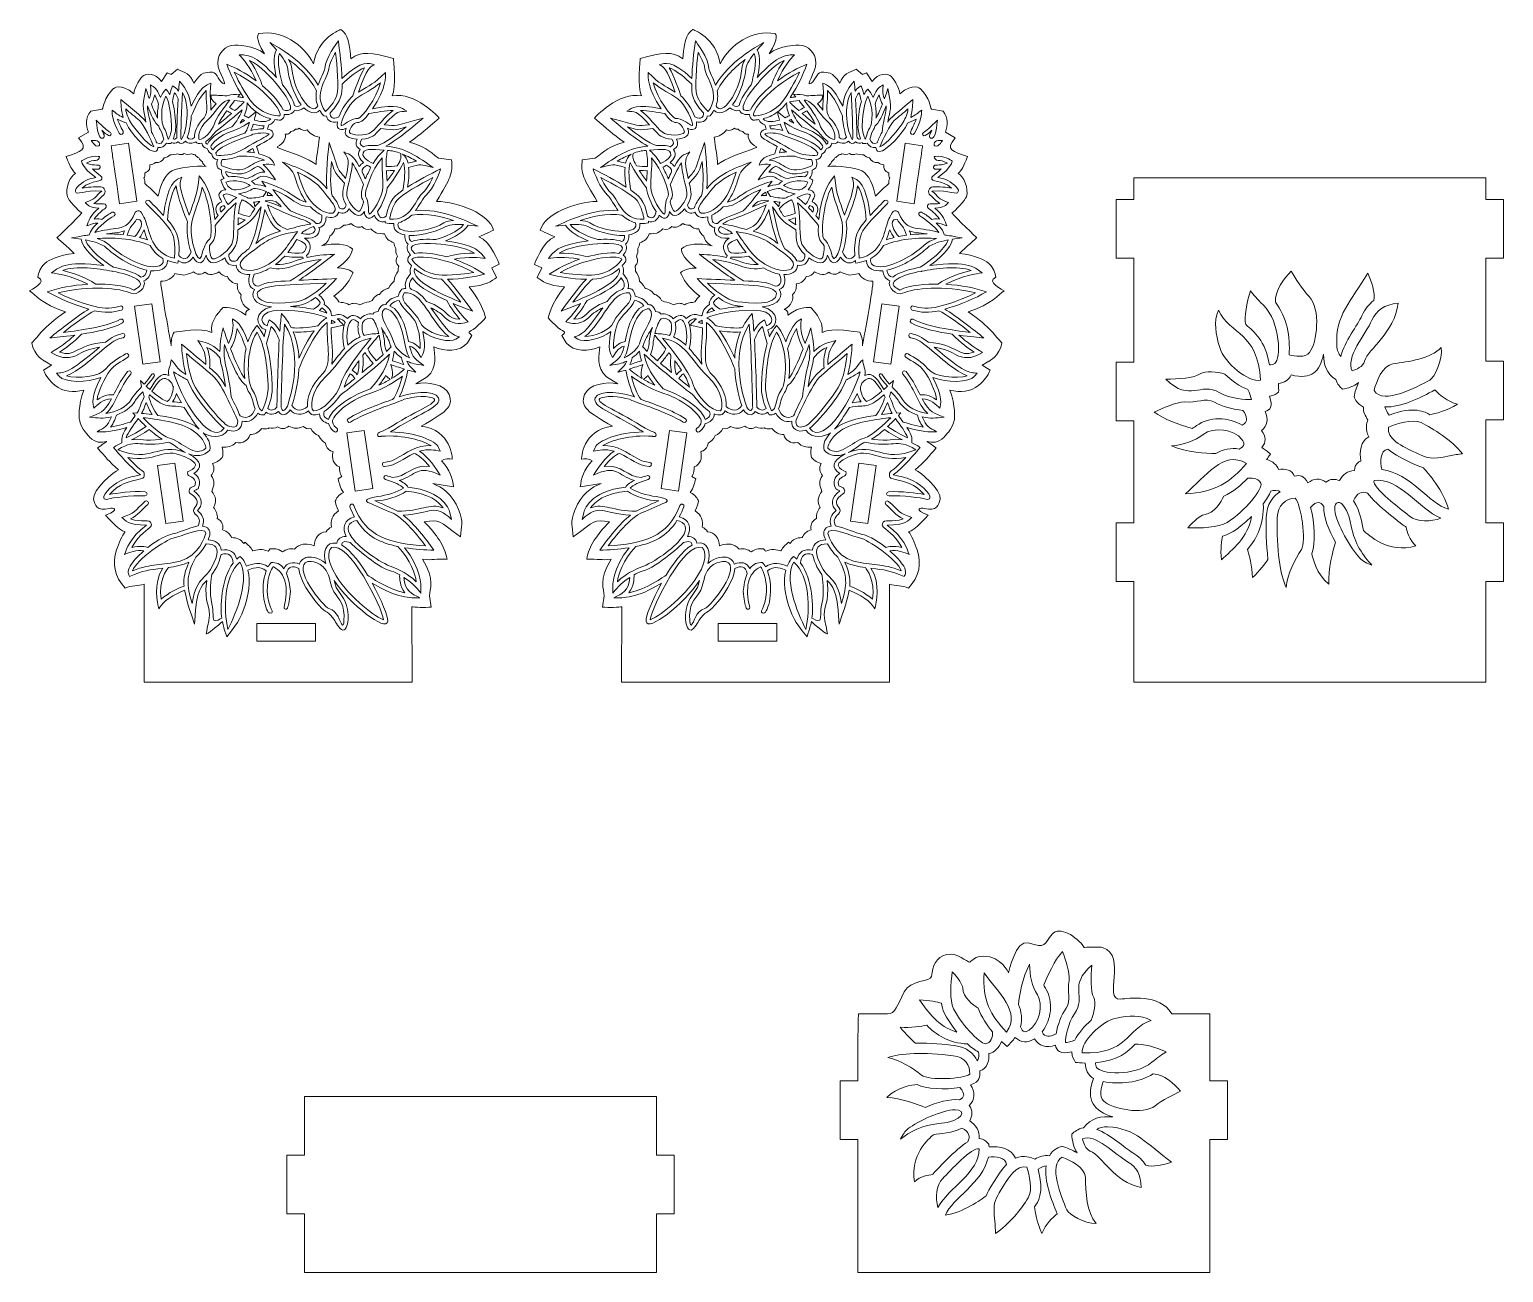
# Model space of a CAD drawing. Header units: inches. Extents: x 88 to 800, y 166 to 766.
import ezdxf

# ---------------------------------------------------------------- set-up
doc = ezdxf.new("R2010")
doc.units = ezdxf.units.IN
doc.header["$MEASUREMENT"] = 0
doc.layers.add('_U+0421_U+043B_U+043E_U+0439 1', color=7, linetype='Continuous')

# ---------------------------------------------------------------- blocks, each defined once
blk = doc.blocks.new('block 3')
at = {"layer": '_U+0421_U+043B_U+043E_U+0439 1', "color": 1, "lineweight": 9, "true_color": 0xff0000}
for points in [[(142.71, 604.01), (138.61, 632.04), (147, 633.28), (151.1, 605.25), (142.71, 604.01)], [(245.26, 542.85), (241.16, 570.88), (249.6, 572.11), (253.69, 544.08), (245.26, 542.85)], [(153.81, 527.1), (149.72, 555.13), (158.11, 556.37), (162.2, 528.34), (153.81, 527.1)], [(226.06, 470.35), (197.73, 470.35), (197.73, 478.85), (226.06, 478.85), (226.06, 470.35)]]:
    blk.add_lwpolyline(points, dxfattribs=at)
for points, knots in [([(311.25, 650.66), (311.25, 650.66), (314.83, 652.28), (314.83, 652.28), (314.83, 652.28), (310.83, 663.67), (304.96, 665.52), (304.9, 665.54), (312.03, 668.72), (312.03, 668.72), (309.92, 676.78), (295.28, 682.2), (284.55, 682.68), (291.21, 693.82), (292.6, 696.12), (291.71, 702.8), (291.71, 702.8), (285.49, 703.61), (285.49, 703.61), (280.33, 707.26), (279.02, 709.1), (271.49, 711.26), (277.62, 715.59), (279.2, 717.2), (285.85, 722.92), (285.85, 722.92), (274.1, 735.84), (263.15, 733.6), (265.26, 737.48), (263.71, 751.65), (263.71, 751.65), (253.19, 754.63), (248.1, 755.37), (243.18, 751.46), (242.38, 762.3), (240.32, 764.17), (238.39, 765.65), (238.39, 765.65), (226.87, 761.61), (225.13, 749.04), (220.18, 758.76), (209.75, 765.47), (198.59, 763.67), (198.59, 763.67), (196.38, 761.85), (201.49, 753.89), (196.89, 758.11), (187.05, 758.12), (187.05, 758.12), (182.45, 758.43), (178.99, 753.31), (179.02, 751.09), (177.84, 747.1), (183.09, 739.77), (182.07, 739.45), (179.59, 739.62), (178.65, 745.05), (176.3, 745.02), (172.86, 744.86), (171.08, 745.53), (167.39, 739.7), (165.64, 744.29), (162.91, 744.86), (159.46, 746.51), (159.46, 746.51), (156.44, 743.99), (156.44, 743.99), (156.44, 743.99), (154.38, 744.68), (154.38, 744.68), (154.38, 744.68), (151.65, 740.57), (151.65, 740.57), (149.02, 744.62), (144.01, 744.68), (142.37, 742.94), (142.37, 742.94), (138.24, 737.73), (138.39, 734.6), (131.75, 740.21), (128.5, 737.09), (128.5, 737.09), (123.7, 732.37), (123.78, 728.28), (123.06, 727.13), (123.06, 727.13), (117.5, 726.21), (117.5, 726.21), (114.88, 722.47), (115, 719.86), (116.37, 716.06), (116.37, 716.06), (111.56, 713.28), (111.56, 713.28), (116.96, 707.32), (112.59, 706.9), (105.7, 704.26), (107.5, 699.54), (108.46, 697.87), (110.14, 696.14), (107.78, 695.27), (104.83, 688.75), (106.22, 684.94), (106.84, 683.25), (111.51, 677.84), (113.25, 677.17), (111.18, 674.55), (101.17, 665.08), (101.17, 665.08), (101.17, 665.08), (106.69, 660.29), (109.52, 657.56), (94.09, 655.45), (92.97, 650.41), (91.91, 646.05), (97.45, 644.06), (87.93, 639.52), (87.93, 639.52), (90.84, 637.6), (93.56, 633.29), (105.29, 629.31), (94.06, 621.58), (92.48, 617.63), (89.05, 614.38), (90.11, 607.97), (95.33, 605.48), (95.33, 605.48), (98.01, 603.83), (98.55, 603.63), (98.55, 603.63), (98.55, 603.63), (94.65, 601.25), (94.65, 601.25), (96.06, 598.16), (97.59, 596.24), (100.13, 593.97), (104.79, 590.3), (108.72, 590.46), (114.19, 591.54), (111.26, 584.23), (112.01, 577.42), (112.01, 577.42), (112.62, 572.76), (117.07, 568.96), (116.99, 568.89), (119.98, 565.85), (122.3, 566.24), (125.28, 566.81), (125.28, 566.81), (122.71, 564.95), (120.86, 563.66), (124.44, 559.32), (126.37, 557.18), (130.87, 553.07), (129.05, 552.59), (118.07, 543.36), (118.9, 538.86), (119.38, 536.25), (120.67, 532.82), (126.5, 534.46), (128.15, 534.92), (132.27, 534.13), (124.66, 531.14), (124.66, 531.14), (131.24, 523.55), (134.12, 523.09), (132.71, 521.67), (131.12, 517.64), (130, 514.41), (127.79, 508.01), (128.84, 501.68), (134.12, 495.96), (137.21, 497.24), (140.27, 497.04), (143.32, 497.89), (143.32, 497.89), (143.32, 450.54), (143.32, 450.54), (143.32, 450.54), (272.73, 450.54), (272.73, 450.54), (272.73, 450.54), (272.59, 486.96), (272.59, 486.96), (273.74, 486.84), (279, 486.42), (282.01, 486.81), (282.01, 486.81), (281.12, 492.29), (281.12, 492.29), (281.23, 495.48), (284.07, 499.92), (277.77, 509.9), (282.88, 509.36), (283.69, 510.09), (289.61, 510.01), (288.52, 516.25), (284.66, 521.88), (278.57, 527.99), (286.16, 529.07), (285.37, 528.73), (296.11, 520.73), (296.38, 525.92), (297.86, 527.61), (295.2, 533.93), (292.17, 541.17), (287.24, 544.79), (282.67, 546.42), (282.67, 546.42), (292.71, 544.83), (292.71, 544.83), (292.25, 549), (291.02, 553.11), (286.95, 557.36), (287.98, 558.56), (290.89, 558.48), (292.13, 558.19), (292.13, 558.19), (291.88, 572.54), (277.09, 574.08), (288.7, 580.84), (292.98, 583.27), (290.63, 589.37), (288.66, 594.49), (279.95, 595.74), (274.61, 594.66), (274.61, 594.66), (280.04, 597.96), (280.04, 597.96), (285.34, 602.67), (283.56, 608.82), (283.25, 612.45), (288.5, 610.1), (295.56, 609.72), (299.54, 614.37), (299.54, 614.37), (301.6, 617.87), (301.6, 617.87), (298.54, 620.71), (301.08, 618.82), (304.67, 622.96), (307.18, 625.17), (308.17, 626.45), (308.17, 626.45), (308.17, 626.45), (307.12, 633.09), (300.24, 641.38), (308.44, 642), (311.13, 644.18), (313.56, 645.99), (313.56, 645.99), (311.25, 650.66), (311.25, 650.66)], [0, 0, 0, 0, 1, 1, 1, 2, 2, 2, 3, 3, 3, 4, 4, 4, 5, 5, 5, 6, 6, 6, 7, 7, 7, 8, 8, 8, 9, 9, 9, 10, 10, 10, 11, 11, 11, 12, 12, 12, 13, 13, 13, 14, 14, 14, 15, 15, 15, 16, 16, 16, 17, 17, 17, 18, 18, 18, 19, 19, 19, 20, 20, 20, 21, 21, 21, 22, 22, 22, 23, 23, 23, 24, 24, 24, 25, 25, 25, 26, 26, 26, 27, 27, 27, 28, 28, 28, 29, 29, 29, 30, 30, 30, 31, 31, 31, 32, 32, 32, 33, 33, 33, 34, 34, 34, 35, 35, 35, 36, 36, 36, 37, 37, 37, 38, 38, 38, 39, 39, 39, 40, 40, 40, 41, 41, 41, 42, 42, 42, 43, 43, 43, 44, 44, 44, 45, 45, 45, 46, 46, 46, 47, 47, 47, 48, 48, 48, 49, 49, 49, 50, 50, 50, 51, 51, 51, 52, 52, 52, 53, 53, 53, 54, 54, 54, 55, 55, 55, 56, 56, 56, 57, 57, 57, 58, 58, 58, 59, 59, 59, 60, 60, 60, 61, 61, 61, 62, 62, 62, 63, 63, 63, 64, 64, 64, 65, 65, 65, 66, 66, 66, 67, 67, 67, 68, 68, 68, 69, 69, 69, 70, 70, 70, 71, 71, 71, 72, 72, 72, 73, 73, 73, 74, 74, 74, 75, 75, 75, 76, 76, 76, 77, 77, 77, 78, 78, 78, 79, 79, 79, 80, 80, 80, 81, 81, 81, 82, 82, 82, 83, 83, 83, 84, 84, 84, 84]), ([(211.48, 715.1), (212.01, 715.06), (212.27, 715.07), (212.59, 715.08), (213.1, 715.3), (213.8, 715.58), (214.21, 716.48), (215.11, 716.55), (215.87, 716.89), (216.43, 717.49), (217.05, 717.47), (217.67, 717.64), (218.24, 717.94), (219.38, 717.08), (220.74, 716.61), (222.07, 717.13), (223.52, 715.22), (225.8, 713.87), (228, 713.67), (227.32, 707.52), (226.48, 704.51), (226.42, 700.42), (222.83, 703.39), (215.18, 705.87), (207.69, 708.65), (207.67, 708.75), (207.64, 708.84), (207.61, 708.94), (210.95, 710.72), (211.94, 713.53), (211.48, 715.1)], [0, 0, 0, 0, 1, 1, 1, 2, 2, 2, 3, 3, 3, 4, 4, 4, 5, 5, 5, 6, 6, 6, 7, 7, 7, 8, 8, 8, 9, 9, 9, 10, 10, 10, 10]), ([(131.46, 681.51), (127.78, 706.71), (127.98, 705.36), (127.36, 709.54), (127.36, 709.54), (135.75, 710.78), (135.75, 710.78), (135.75, 710.78), (139.85, 682.75), (139.85, 682.75), (139.85, 682.75), (131.46, 681.51), (131.46, 681.51)], [0, 0, 0, 0, 1, 1, 1, 2, 2, 2, 3, 3, 3, 4, 4, 4, 4]), ([(143.65, 696.32), (144.64, 696.82), (145.21, 697.44), (145.83, 698.05), (146.01, 698.82), (146.18, 699.31), (146.06, 700.27), (147.11, 700.39), (148.05, 700.8), (148.82, 701.44), (150.75, 701.25), (152.28, 702.2), (153.02, 703.69), (154.1, 703.88), (155.04, 704.41), (155.8, 705.19), (156.22, 705.16), (158.98, 705.38), (159.52, 705.55), (160.48, 705.09), (161.66, 705.11), (162.7, 705.72), (163.75, 705.27), (165, 705.19), (166.31, 705.63), (166.67, 705.41), (167.06, 705.24), (167.88, 705.19), (168.34, 704.53), (168.98, 704), (169.78, 703.62), (170.16, 702.91), (170.72, 702.28), (171.42, 701.77), (171.74, 700.71), (172.38, 699.93), (173.2, 699.46), (168.96, 700.34), (158.95, 698.69), (156.69, 697.44), (153.39, 695.81), (151.01, 690.28), (150.12, 685.17), (147.31, 688.05), (146.43, 688.76), (143.67, 691.26), (143.76, 692.17), (143.59, 693.04), (143.19, 693.8), (143.59, 694.54), (143.8, 695.45), (143.65, 696.32)], [0, 0, 0, 0, 1, 1, 1, 2, 2, 2, 3, 3, 3, 4, 4, 4, 5, 5, 5, 6, 6, 6, 7, 7, 7, 8, 8, 8, 9, 9, 9, 10, 10, 10, 11, 11, 11, 12, 12, 12, 13, 13, 13, 14, 14, 14, 15, 15, 15, 16, 16, 16, 17, 17, 17, 17]), ([(266.07, 648.98), (265.16, 647.82), (264.12, 646.08), (264.03, 644.1), (264.03, 644.1), (262.03, 642.3), (261.56, 640.88), (260.06, 640.42), (258.19, 639.53), (256.91, 637.79), (256.6, 637.75), (256.4, 637.68), (256.06, 637.59), (255.05, 636.92), (254.13, 636.23), (253.5, 634.87), (252.97, 634.72), (252.47, 634.47), (252.02, 634.1), (250.45, 634.19), (248.84, 633.55), (247.56, 632.68), (245.77, 633.68), (243.93, 633.73), (242.39, 632.77), (241.2, 633.52), (239.86, 633.87), (238.47, 633.8), (238.47, 633.8), (237.29, 634.19), (237.29, 634.19), (236.69, 635.39), (235.8, 636.32), (235, 636.99), (241.31, 641.82), (242.69, 644.82), (244.25, 648.26), (244.25, 648.26), (242.25, 650.51), (236.75, 650.51), (244.32, 655.93), (243.87, 659.75), (243.87, 659.75), (240.78, 662.44), (235.44, 662.62), (228.93, 661.28), (231.25, 662.01), (232.66, 663.8), (233, 665.95), (234.17, 666.61), (235.08, 667.77), (235.47, 669.42), (237.26, 669.37), (238.57, 669.81), (239.81, 671.2), (240.98, 671.04), (242.17, 671.29), (243.17, 671.99), (244.72, 670.6), (246.58, 669.69), (248.51, 670.48), (249.5, 669.19), (251.2, 668.68), (252.85, 669.42), (253.65, 668.45), (255.69, 667.38), (255.69, 667.38), (258.54, 667.05), (258.76, 667.01), (259.48, 666.98), (259.98, 664.77), (261.77, 663.45), (263.92, 662.72), (264.04, 661.73), (264.37, 660.76), (264.95, 659.97), (264.67, 658.71), (264.9, 657.42), (265.62, 656.19), (264.76, 654.78), (265.1, 653.53), (265.23, 652.85), (265.5, 652.43), (265.71, 652.08), (266.25, 651.42), (266.02, 650.65), (265.96, 649.83), (266.07, 648.98)], [0, 0, 0, 0, 1, 1, 1, 2, 2, 2, 3, 3, 3, 4, 4, 4, 5, 5, 5, 6, 6, 6, 7, 7, 7, 8, 8, 8, 9, 9, 9, 10, 10, 10, 11, 11, 11, 12, 12, 12, 13, 13, 13, 14, 14, 14, 15, 15, 15, 16, 16, 16, 17, 17, 17, 18, 18, 18, 19, 19, 19, 20, 20, 20, 21, 21, 21, 22, 22, 22, 23, 23, 23, 24, 24, 24, 25, 25, 25, 26, 26, 26, 27, 27, 27, 28, 28, 28, 29, 29, 29, 29]), ([(157.75, 619.51), (156.54, 617.3), (156.29, 614.97), (156.4, 613.01), (156.4, 613.01), (150.89, 642.88), (151.33, 644.14), (154.23, 644.23), (156.94, 645.21), (158.09, 647.87), (159.18, 647.6), (159.69, 647.55), (162.56, 647.11), (162.56, 647.11), (165.69, 647.55), (167.11, 648.7), (168.75, 647.11), (170.99, 647.08), (172.58, 648.56), (174.57, 646.71), (177.21, 647.33), (179.58, 648.64), (180.47, 647.35), (181.84, 646.55), (183.54, 646.41), (184.49, 644.2), (186.04, 643.25), (188.35, 642.8), (188.17, 640.83), (188.69, 638.94), (190.18, 637.62), (189.68, 635.68), (190.54, 632.25), (194.14, 630.52), (194.14, 630.52), (192.02, 630.04), (192.38, 627.73), (186.69, 632.44), (181.38, 631.38), (181.38, 631.38), (181.38, 631.38), (174.63, 625.13), (175.94, 619.32), (170.69, 622.13), (159.74, 619.62), (157.75, 619.51)], [0, 0, 0, 0, 1, 1, 1, 2, 2, 2, 3, 3, 3, 4, 4, 4, 5, 5, 5, 6, 6, 6, 7, 7, 7, 8, 8, 8, 9, 9, 9, 10, 10, 10, 11, 11, 11, 12, 12, 12, 13, 13, 13, 14, 14, 14, 15, 15, 15, 15]), ([(235.57, 537.9), (235.84, 536.95), (236.17, 535.56), (237.26, 533.21), (234.06, 531.47), (233.17, 528.19), (233.79, 525.45), (232.67, 524.98), (231.81, 524.17), (231.25, 523.17), (227.47, 523.08), (225.64, 519.93), (225.49, 516.42), (222.9, 517.4), (220.84, 517.19), (220.04, 517.24), (218.57, 516.85), (217.07, 516.3), (215.93, 514.72), (213.6, 515.24), (211.61, 514.69), (210.18, 513.44), (207.86, 515.27), (205.61, 514.98), (204.13, 514.91), (203.94, 514.69), (203.31, 514.01), (203.15, 513.81), (200.47, 515.02), (197.65, 514.55), (195.75, 513.95), (194.64, 515.96), (193.82, 516.53), (192.11, 518.09), (192.11, 518.09), (191.39, 517.52), (191.39, 517.52), (190.17, 519.33), (188.18, 520.43), (185.58, 520.34), (184.86, 522.06), (183.39, 523.42), (181.21, 524.08), (181.72, 525.84), (181.04, 528.46), (178.64, 529.64), (178.81, 531.61), (178.1, 533.44), (176.81, 534.94), (178.29, 537.5), (178.04, 540.3), (176, 542.66), (177.13, 545.39), (177.65, 547.95), (175.7, 550.35), (176.92, 551.83), (177.57, 554.02), (176.36, 556.13), (178.87, 556.73), (180.26, 558.26), (181.05, 559.04), (181.28, 560.01), (181.77, 561.55), (180.95, 564), (183.53, 563.86), (185.68, 564.27), (187.62, 566.26), (191.09, 565.55), (193.58, 567.26), (194.46, 570.09), (196.53, 570.11), (198.55, 571.06), (200.12, 573.08), (201.15, 572.8), (201.87, 572.91), (203.45, 573.02), (203.45, 573.02), (203.67, 573.4), (203.67, 573.4), (205, 573.03), (206.41, 573.15), (207.76, 573.8), (209.27, 572.68), (211.38, 572.64), (213.19, 574.2), (215.33, 572.85), (217.83, 572.93), (220.16, 573.98), (221.04, 573.15), (222.08, 572.76), (223.85, 572.95), (224.56, 571.35), (225.96, 570.27), (227.59, 569.65), (228.33, 567.84), (229.7, 566.68), (230.85, 565.97), (231.32, 563.58), (232.84, 562.2), (234.53, 561.83), (233.76, 558.62), (234.59, 555.83), (237.65, 554.48), (237.65, 553.18), (237.87, 551.42), (238.8, 549.79), (238.8, 549.79), (236.95, 548.72), (236.95, 548.72), (237.5, 546.7), (237.93, 544.64), (239.58, 542.09), (237.07, 541.16), (236.21, 539.13), (235.57, 537.9)], [0, 0, 0, 0, 1, 1, 1, 2, 2, 2, 3, 3, 3, 4, 4, 4, 5, 5, 5, 6, 6, 6, 7, 7, 7, 8, 8, 8, 9, 9, 9, 10, 10, 10, 11, 11, 11, 12, 12, 12, 13, 13, 13, 14, 14, 14, 15, 15, 15, 16, 16, 16, 17, 17, 17, 18, 18, 18, 19, 19, 19, 20, 20, 20, 21, 21, 21, 22, 22, 22, 23, 23, 23, 24, 24, 24, 25, 25, 25, 26, 26, 26, 27, 27, 27, 28, 28, 28, 29, 29, 29, 30, 30, 30, 31, 31, 31, 32, 32, 32, 33, 33, 33, 34, 34, 34, 35, 35, 35, 36, 36, 36, 37, 37, 37, 38, 38, 38, 38])]:
    blk.add_open_spline(points, degree=3, knots=knots, dxfattribs=at)
at = {"layer": '_U+0421_U+043B_U+043E_U+0439 1', "color": 7, "lineweight": 9, "true_color": 0xffffff}
for points, knots in [([(138.76, 676.92), (135.22, 667.29), (127.94, 670.62), (119.46, 667.66), (121.2, 670.41), (126.19, 674.18), (128.77, 675.67), (129.89, 676.32), (128.92, 677.99), (127.81, 677.4), (126.6, 676.76), (125.07, 675.73), (122.85, 673.92), (122.15, 674.13), (120.92, 674.34), (119.24, 674.06), (120.84, 676.63), (123.36, 678.52), (124.51, 679.29), (125.51, 679.97), (124.99, 681.59), (123.72, 681.5), (121.88, 681.37), (120.22, 681.41), (119.08, 681.68), (120.92, 682.81), (122.16, 684.47), (123.63, 685.68), (125.26, 687.03), (124.28, 689.54), (122.37, 689.65), (119.34, 689.83), (115.7, 689.47), (113.34, 689.09), (118.27, 693.51), (123.59, 691.51), (122.82, 694.29), (122.73, 694.61), (122.53, 694.88), (122.24, 695.05), (121.19, 695.66), (119.75, 696.98), (118.44, 698.32), (119.21, 698.22), (120.1, 698.16), (121.07, 698.19), (121.69, 698.21), (122.15, 698.78), (122.03, 699.39), (121.73, 700.96), (119.72, 699.42), (115.39, 701.17), (117.4, 702.21), (118.66, 702.46), (119.88, 702.46), (120.9, 702.45), (121.72, 703.28), (121.74, 704.3), (121.54, 704.33), (121.35, 704.35), (121.16, 704.38), (117.49, 704.99), (113.63, 702.5), (113.06, 702.11), (113.06, 702.11), (113.19, 699.01), (119.92, 694.25), (118.07, 693.83), (116.66, 693.41), (116.08, 693.18), (113.74, 692.27), (109.5, 689), (110.1, 687.36), (110.82, 685.39), (114.12, 688.33), (122.84, 687.61), (119.57, 685.18), (120.16, 683.75), (114.79, 682.19), (116.22, 680.83), (117.04, 679.54), (121.36, 679.42), (117.23, 675.92), (116.54, 673.16), (115.69, 670.83), (117.81, 671.63), (119.12, 672.22), (120.87, 672.21), (119.4, 670.85), (116.94, 668.42), (116.98, 666.47), (115.03, 666.25), (114.99, 666.22), (108.24, 665.09), (108.24, 665.09), (112.9, 664.41), (112.9, 664.41), (113.66, 659.81), (119.64, 654.72), (123.86, 651.65), (105.03, 654.41), (101.43, 650.37), (98.48, 648.12), (101.62, 647.7), (107.54, 647.18), (116.13, 642.65), (108.4, 642.2), (102.45, 640.92), (96.54, 639.01), (102.21, 635.78), (108.4, 633.01), (116.64, 630.63), (111.16, 627.43), (102.64, 620.65), (97.79, 616.75), (100.54, 617.01), (104.09, 617.31), (109.77, 618.11), (106.19, 614.76), (102.53, 612.16), (98.38, 609.79), (98.38, 609.79), (99.82, 608.91), (99.82, 608.91), (103.12, 606.87), (107.93, 606.5), (111.73, 608.92), (114.77, 610.85), (118.91, 611.83), (121.76, 612.3), (106.76, 599.57), (105.07, 600.04), (100.93, 599.75), (100.93, 599.75), (102.26, 598.24), (102.26, 598.24), (104.86, 595.26), (115.85, 594.8), (122.36, 597.71), (117.35, 587.81), (118.58, 584.99), (119.04, 582.83), (120.64, 584.35), (123.54, 587.41), (127.53, 587.34), (123.86, 580.54), (121.95, 580.49), (116.98, 578.55), (121.33, 578.11), (123.28, 577.67), (127.52, 578.74), (125.61, 573.82), (124.08, 573.49), (120.61, 571.46), (124.7, 571.46), (126.73, 571.15), (134.91, 573.51), (132.07, 569.19), (132.42, 567.56), (132.58, 566.08), (130.23, 565.05), (128.61, 563.93), (128.48, 563.84), (131.32, 560.88), (136.46, 554.25), (141.59, 550.71), (137.72, 549.87), (134.7, 549.01), (133.61, 548.59), (129.25, 546.88), (123.07, 541.55), (123.81, 539.54), (124.03, 538.92), (124.71, 538.52), (125.78, 538.89), (127.82, 539.59), (136.9, 540.84), (143.67, 540.52), (145.02, 540.45), (145.09, 542.45), (143.79, 542.52), (137.63, 542.83), (129.99, 541.85), (126.59, 541.14), (131.11, 546.28), (135.75, 547.47), (142.16, 548.83), (142.95, 549), (143.48, 549.75), (143.38, 550.55), (143.02, 553.44), (143.29, 550.61), (135.42, 559.07), (148.39, 556.4), (152.8, 564.12), (162.14, 559.7), (165.77, 558.37), (168.23, 556.29), (168.11, 555.31), (167.87, 553.37), (165.24, 552.51), (164.54, 552.31), (164.48, 552.33), (164.42, 552.25), (164.37, 552.11), (164.03, 551.28), (164.48, 550.32), (165.32, 550.01), (167.55, 549.19), (168.62, 547.72), (167.75, 545.33), (166.18, 544.53), (164.91, 544.27), (164.98, 542.83), (165.01, 542.26), (165.33, 541.74), (165.82, 541.46), (169.69, 539.21), (169.46, 536.51), (167.8, 534.88), (166.91, 534.02), (167.01, 532.49), (167.96, 531.73), (169.87, 530.2), (170.64, 528.22), (169.37, 525.97), (165.1, 525.22), (159.04, 522.38), (157.03, 522.1), (155.05, 521.82), (149.86, 519.48), (145.1, 515.56), (143.95, 515.96), (141.28, 516.57), (137.37, 515.57), (139.61, 519.91), (143.55, 523.31), (146.08, 525.19), (146.63, 525.6), (146.9, 526.28), (146.78, 526.96), (146.26, 529.85), (141.91, 527.26), (136.7, 529.43), (140.25, 531.11), (142.51, 534.06), (145.1, 536.38), (146.09, 537.27), (144.75, 538.76), (143.76, 537.87), (138.85, 533.45), (138.84, 531.97), (132.53, 530.13), (134.1, 528.63), (135.79, 526.24), (144.39, 526.44), (136.34, 520.3), (134.85, 514.9), (133.88, 512.26), (136.18, 513.12), (139.54, 514.59), (143.23, 513.96), (140.27, 511.36), (137.69, 508.65), (136.48, 506.5), (134.97, 503.82), (135.74, 502.7), (136.21, 501.61), (143.14, 504.48), (145.66, 504.8), (152.28, 505.55), (147.45, 497.94), (149.74, 489), (150.37, 485.9), (151.92, 488.08), (153.47, 491.1), (162.88, 494.92), (164.05, 488.43), (166.51, 482.04), (167.7, 478.64), (167.7, 478.64), (167.74, 480.28), (167.74, 480.28), (168.64, 495.37), (170.93, 497.01), (173.52, 499.68), (172.02, 487.43), (175.73, 488.58), (174.62, 480.28), (174.62, 480.28), (173.36, 475.12), (173.3, 473.94), (173.25, 472.98), (179.43, 478.37), (181.08, 479.83), (181.54, 477.5), (181.8, 476.85), (183.18, 472.44), (190.27, 481.26), (189.41, 480.89), (191.91, 487.19), (193.79, 492.66), (194.88, 499), (193.42, 504.6), (195.04, 505.42), (199.32, 507.15), (202.29, 504.29), (198.91, 495.56), (201.94, 483.92), (204.09, 483.92), (207.13, 483.92), (203.1, 485.82), (202.8, 494.33), (202.54, 501.45), (204.82, 505.25), (205.59, 506.33), (212.01, 503.02), (213.04, 496.01), (210.88, 486.79), (210.62, 485.7), (212.26, 485.28), (212.59, 486.34), (213.11, 488.07), (213.72, 490.68), (213.98, 494.47), (213.81, 496.93), (212.99, 500.68), (212.01, 503.02), (212.84, 506.4), (215, 507.05), (218.09, 505.48), (218.25, 500.26), (223.6, 492.09), (227.85, 487.53), (230.92, 483.84), (232.37, 485.2), (235.41, 480.28), (235.41, 480.28), (237.61, 476.04), (239.2, 475.69), (241.1, 475.27), (241.8, 480.28), (241.8, 480.28), (242.36, 488.58), (239.35, 491.41), (236.65, 495.32), (235.86, 496.46), (235.44, 498.07), (235.06, 499.67), (242.71, 488.24), (260.27, 474.41), (260.94, 480.05), (261.19, 482.15), (257.98, 490.24), (253.46, 498.37), (265.65, 490.84), (271.85, 491.39), (276.4, 491.24), (272.58, 493.39), (269.1, 494.49), (268.75, 501.16), (273.8, 497.99), (275.64, 495.16), (276.92, 493.52), (276.92, 493.52), (277.02, 496.27), (277.02, 496.27), (277.03, 496.67), (277.24, 505.54), (269.08, 515.48), (274.43, 514.61), (278.77, 514.38), (283.23, 514.31), (279.2, 520.02), (273.73, 526.94), (268.43, 531.23), (282.21, 531.83), (283.33, 537.24), (291.8, 529.13), (291.8, 529.13), (291.02, 532.42), (291.02, 532.42), (290.91, 532.87), (288.27, 543.08), (270.73, 544.68), (270.23, 545.99), (267.78, 547.37), (266.54, 547.99), (275.06, 550.42), (274.74, 555.82), (286.29, 550.57), (284.41, 553.41), (280.56, 559.52), (276.32, 562.03), (280.57, 563.34), (283.7, 562.6), (286.34, 562.12), (286.34, 562.12), (285.55, 563.85), (285.55, 563.85), (284.08, 567.1), (274.43, 571.26), (262.23, 571.41), (262.91, 571.79), (263.59, 572.18), (264.28, 572.62), (277.41, 580.93), (287.15, 583.48), (285.47, 587.85), (283.84, 592.08), (270.85, 590.29), (266.56, 588.27), (268.44, 591.82), (269.94, 597.3), (270.75, 601.22), (271.03, 601.14), (274.18, 600.28), (274.48, 600.2), (271.73, 603), (271.02, 603.49), (270.16, 605.6), (272.89, 604.22), (274.22, 604.17), (278.46, 603.46), (274.42, 606.45), (272.93, 606.83), (271.5, 612.82), (274.52, 611.88), (276.03, 608.98), (277.08, 607.26), (278.1, 609.26), (279.63, 611.18), (277.92, 619.79), (282.53, 616.26), (291.13, 614.29), (293.91, 616.13), (293.91, 616.13), (295.58, 617.24), (295.58, 617.24), (292.08, 618.47), (290.69, 618.37), (281.79, 631.31), (283.9, 630.3), (286.63, 628.73), (288.44, 626.74), (291.6, 623.27), (296.12, 623.51), (298.13, 624.1), (298.13, 624.1), (299.74, 624.58), (299.74, 624.58), (297.23, 627.09), (294.93, 629.7), (292.57, 633.4), (296.66, 631.66), (299.02, 630.8), (301.87, 629.73), (298.91, 633.81), (293.61, 641.08), (289.76, 645.1), (297.33, 645.25), (302.57, 646.21), (307.65, 647.53), (303.45, 650.26), (299.3, 652.55), (293.02, 654.71), (300.65, 656.31), (305.2, 655.44), (308.04, 655.06), (305.92, 657.85), (303.98, 661.78), (288.85, 663.7), (292.83, 665.28), (298.16, 667.92), (299.78, 671.24), (299.78, 671.24), (304.61, 670.66), (304.61, 670.66), (298.16, 673.63), (286.73, 679.14), (274.44, 678.29), (275.87, 680.21), (278.4, 684.73), (279.31, 685.47), (283.22, 688.66), (286.09, 697.17), (286.53, 698.38), (281.24, 695.7), (275.63, 692.74), (270.58, 689.56), (270.95, 691.96), (271.37, 695.77), (271.07, 699.08), (277.57, 700.87), (276.32, 700.59), (282.91, 698.97), (275.94, 703.89), (269.22, 708.82), (260.12, 709.3), (267, 713.16), (275.94, 721.07), (278.06, 722.89), (263.46, 719.02), (265.64, 718.85), (259.24, 719.64), (265.83, 726.85), (266.31, 725.89), (270.23, 726.2), (267.07, 728), (266.26, 729.7), (253.61, 727.41), (260.32, 737.35), (259.87, 742.77), (259.94, 744.86), (253.76, 738.96), (252.91, 739.2), (246.86, 735.44), (251.15, 747.69), (252.32, 747.28), (254.54, 748.65), (251.95, 749.31), (248.81, 751.31), (238.83, 741.99), (238.61, 747.95), (237.89, 754.25), (237.11, 760.14), (236.4, 759.14), (230.96, 751.94), (230.54, 746.89), (230.39, 745.19), (228.54, 742.28), (227.36, 738.82), (220.68, 750.19), (208.15, 756.94), (204.02, 759.42), (204.02, 759.42), (207.23, 755.76), (207.23, 755.76), (205.4, 752.55), (206.23, 746.66), (207.17, 742.49), (196.97, 753.98), (192.6, 753.27), (189.21, 753.45), (191.24, 751.2), (194.45, 747.95), (197.41, 740.85), (191.91, 744.93), (187.69, 747.01), (183.21, 748.87), (185.01, 743.89), (187.21, 739), (191.3, 732.76), (190.47, 732.9), (189.55, 733.03), (188.58, 733.14), (188.58, 733.14), (189.67, 734.4), (189.67, 734.4), (187.3, 734.31), (185.58, 734.36), (183.46, 733.61), (180.4, 733.83), (178.03, 733.93), (175.57, 734.01), (175.69, 732.85), (175.56, 731.69), (178.06, 729.79), (177.24, 728.89), (176.52, 727.96), (175.53, 726.72), (175.82, 730.97), (174.68, 732.66), (175.58, 739.81), (173.41, 738.85), (170.47, 738.11), (165.95, 728.59), (165.19, 735.29), (162.34, 738.31), (160.46, 740.68), (160.16, 738.14), (160.09, 737.65), (159.94, 735.91), (158.89, 737.4), (158.19, 737.72), (157.02, 738.45), (156.56, 737.09), (156.32, 736.45), (155.7, 734.22), (155.09, 735.39), (154.67, 735.83), (153.83, 736.87), (152.92, 735.74), (152.11, 734.84), (151.26, 732.75), (149.31, 737.45), (148.4, 737.59), (146.33, 738.97), (146.62, 736.56), (146.98, 735.4), (145.78, 732.26), (145.45, 733.19), (145.39, 733.37), (144.1, 737.15), (142, 726.62), (143.08, 727.09), (144.19, 720.98), (142.86, 722.94), (143.5, 722.25), (132.02, 731.91), (132.13, 730.05), (132.23, 726.92), (133.11, 723.15), (130.83, 724.38), (129.68, 725.28), (127.79, 726.67), (127.96, 724.46), (127.82, 721.99), (131.32, 715.53), (131.95, 714.37), (133.73, 715.3), (133.1, 716.49), (131.9, 718.72), (130.96, 720.86), (130.47, 722.36), (131.96, 721.44), (134.06, 720.8), (134.68, 720.51), (136.58, 715.07), (145.19, 707.56), (146.75, 707.16), (149.22, 706.43), (149.7, 706.69), (149.96, 708.69), (151.74, 708.39), (153.18, 709.29), (154.15, 710.85), (154.88, 710.42), (155.58, 710.53), (156.19, 710.58), (156.23, 710.65), (156.46, 711.03), (156.49, 711.1), (157.59, 710.51), (158.75, 710.65), (159.77, 711.34), (160.8, 710.14), (162.21, 710.47), (163.22, 711.71), (164.66, 710.38), (166.52, 710.49), (168.24, 711.49), (168.91, 710.43), (169.88, 710.36), (171.12, 710.71), (171.35, 709.35), (172.42, 708.52), (173.73, 708.14), (174.16, 706.72), (175.31, 705.91), (176.04, 705.53), (176.27, 703.53), (177.3, 703.07), (178.89, 702.92), (178.53, 701.99), (178.23, 700.76), (178.56, 699.71), (178.96, 698.45), (179.94, 698.11), (180.73, 697.79), (180.62, 696.53), (180.84, 694.89), (181.94, 693.72), (181.34, 693.45), (181.12, 693.31), (180.38, 692.89), (180.84, 691.2), (181.45, 689.64), (182.7, 688.26), (180.82, 688.21), (180.04, 687.22), (179.37, 685.92), (179.67, 684.84), (180.07, 683.76), (180.77, 682.42), (177.84, 681.42), (177.21, 678.54), (179, 675.84), (178.43, 675.17), (177.91, 674.55), (177.47, 674), (175.94, 688.56), (171.1, 693.45), (169.9, 694.97), (168.86, 684.86), (167.52, 683.72), (165.12, 675.94), (159.17, 691.13), (160.68, 691.94), (161.46, 694.36), (161.46, 694.36), (159.35, 693.32), (159.35, 693.32), (154.87, 691.12), (153.25, 680.68), (152.73, 675.84), (150.63, 678.15), (148.22, 680.61), (145.74, 683.02), (144.79, 683.95), (143.4, 682.5), (144.34, 681.59), (149.37, 676.69), (155.57, 670.25), (156.86, 667.12), (158.58, 662.94), (158.19, 657.44), (157.94, 655.22), (146.71, 657.52), (145.96, 667.96), (143.98, 673.41), (143.62, 674.71), (142.88, 675.44), (142.05, 677.11), (141.56, 678.08), (140.32, 678.4), (139.43, 677.79), (139.12, 677.57), (138.89, 677.27), (138.76, 676.92)], [0, 0, 0, 0, 1, 1, 1, 2, 2, 2, 3, 3, 3, 4, 4, 4, 5, 5, 5, 6, 6, 6, 7, 7, 7, 8, 8, 8, 9, 9, 9, 10, 10, 10, 11, 11, 11, 12, 12, 12, 13, 13, 13, 14, 14, 14, 15, 15, 15, 16, 16, 16, 17, 17, 17, 18, 18, 18, 19, 19, 19, 20, 20, 20, 21, 21, 21, 22, 22, 22, 23, 23, 23, 24, 24, 24, 25, 25, 25, 26, 26, 26, 27, 27, 27, 28, 28, 28, 29, 29, 29, 30, 30, 30, 31, 31, 31, 32, 32, 32, 33, 33, 33, 34, 34, 34, 35, 35, 35, 36, 36, 36, 37, 37, 37, 38, 38, 38, 39, 39, 39, 40, 40, 40, 41, 41, 41, 42, 42, 42, 43, 43, 43, 44, 44, 44, 45, 45, 45, 46, 46, 46, 47, 47, 47, 48, 48, 48, 49, 49, 49, 50, 50, 50, 51, 51, 51, 52, 52, 52, 53, 53, 53, 54, 54, 54, 55, 55, 55, 56, 56, 56, 57, 57, 57, 58, 58, 58, 59, 59, 59, 60, 60, 60, 61, 61, 61, 62, 62, 62, 63, 63, 63, 64, 64, 64, 65, 65, 65, 66, 66, 66, 67, 67, 67, 68, 68, 68, 69, 69, 69, 70, 70, 70, 71, 71, 71, 72, 72, 72, 73, 73, 73, 74, 74, 74, 75, 75, 75, 76, 76, 76, 77, 77, 77, 78, 78, 78, 79, 79, 79, 80, 80, 80, 81, 81, 81, 82, 82, 82, 83, 83, 83, 84, 84, 84, 85, 85, 85, 86, 86, 86, 87, 87, 87, 88, 88, 88, 89, 89, 89, 90, 90, 90, 91, 91, 91, 92, 92, 92, 93, 93, 93, 94, 94, 94, 95, 95, 95, 96, 96, 96, 97, 97, 97, 98, 98, 98, 99, 99, 99, 100, 100, 100, 101, 101, 101, 102, 102, 102, 103, 103, 103, 104, 104, 104, 105, 105, 105, 106, 106, 106, 107, 107, 107, 108, 108, 108, 109, 109, 109, 110, 110, 110, 111, 111, 111, 112, 112, 112, 113, 113, 113, 114, 114, 114, 115, 115, 115, 116, 116, 116, 117, 117, 117, 118, 118, 118, 119, 119, 119, 120, 120, 120, 121, 121, 121, 122, 122, 122, 123, 123, 123, 124, 124, 124, 125, 125, 125, 126, 126, 126, 127, 127, 127, 128, 128, 128, 129, 129, 129, 130, 130, 130, 131, 131, 131, 132, 132, 132, 133, 133, 133, 134, 134, 134, 135, 135, 135, 136, 136, 136, 137, 137, 137, 138, 138, 138, 139, 139, 139, 140, 140, 140, 141, 141, 141, 142, 142, 142, 143, 143, 143, 144, 144, 144, 145, 145, 145, 146, 146, 146, 147, 147, 147, 148, 148, 148, 149, 149, 149, 150, 150, 150, 151, 151, 151, 152, 152, 152, 153, 153, 153, 154, 154, 154, 155, 155, 155, 156, 156, 156, 157, 157, 157, 158, 158, 158, 159, 159, 159, 160, 160, 160, 161, 161, 161, 162, 162, 162, 163, 163, 163, 164, 164, 164, 165, 165, 165, 166, 166, 166, 167, 167, 167, 168, 168, 168, 169, 169, 169, 170, 170, 170, 171, 171, 171, 172, 172, 172, 173, 173, 173, 174, 174, 174, 175, 175, 175, 176, 176, 176, 177, 177, 177, 178, 178, 178, 179, 179, 179, 180, 180, 180, 181, 181, 181, 182, 182, 182, 183, 183, 183, 184, 184, 184, 185, 185, 185, 186, 186, 186, 187, 187, 187, 188, 188, 188, 189, 189, 189, 190, 190, 190, 191, 191, 191, 192, 192, 192, 193, 193, 193, 194, 194, 194, 195, 195, 195, 196, 196, 196, 197, 197, 197, 198, 198, 198, 199, 199, 199, 200, 200, 200, 201, 201, 201, 202, 202, 202, 203, 203, 203, 204, 204, 204, 205, 205, 205, 206, 206, 206, 207, 207, 207, 208, 208, 208, 209, 209, 209, 210, 210, 210, 211, 211, 211, 212, 212, 212, 213, 213, 213, 214, 214, 214, 215, 215, 215, 216, 216, 216, 217, 217, 217, 218, 218, 218, 219, 219, 219, 220, 220, 220, 221, 221, 221, 222, 222, 222, 223, 223, 223, 224, 224, 224, 225, 225, 225, 226, 226, 226, 227, 227, 227, 228, 228, 228, 229, 229, 229, 230, 230, 230, 231, 231, 231, 232, 232, 232, 233, 233, 233, 234, 234, 234, 235, 235, 235, 236, 236, 236, 237, 237, 237, 238, 238, 238, 239, 239, 239, 240, 240, 240, 241, 241, 241, 242, 242, 242, 243, 243, 243, 243]), ([(194.21, 750.66), (199.26, 748.59), (204.94, 742.2), (208.39, 737.97), (208.42, 737.88), (208.45, 737.81), (208.46, 737.78), (208.46, 737.78), (208.53, 737.8), (208.53, 737.8), (213.04, 732.25), (217.33, 724.86), (210.39, 726.82), (208.7, 730.92), (203.84, 735.61), (200.42, 738.47), (200, 739.8), (198.09, 745.44), (194.21, 750.66)], [0, 0, 0, 0, 1, 1, 1, 2, 2, 2, 3, 3, 3, 4, 4, 4, 5, 5, 5, 6, 6, 6, 6]), ([(208.65, 754.11), (210.01, 752.44), (212.5, 748.93), (212.7, 746.46), (212.97, 743.16), (215.15, 734.48), (219.16, 729.35), (217.59, 728.14), (216.63, 728.34), (215.98, 728.89), (215.42, 731.97), (212.52, 736.05), (210.18, 738.95), (209.09, 742.45), (207.21, 750.31), (208.65, 754.11)], [0, 0, 0, 0, 1, 1, 1, 2, 2, 2, 3, 3, 3, 4, 4, 4, 5, 5, 5, 5]), ([(226.6, 736.01), (226.18, 733.75), (226.19, 731.29), (227.14, 728.74), (224.4, 723.27), (215.6, 735.29), (214.69, 746.62), (214.58, 748.1), (213.89, 749.73), (213.06, 751.22), (217.29, 747.98), (223.38, 742.52), (226.6, 736.01)], [0, 0, 0, 0, 1, 1, 1, 2, 2, 2, 3, 3, 3, 4, 4, 4, 4]), ([(232.53, 746.72), (232.73, 749.16), (234.48, 752.45), (235.79, 754.62), (236.52, 748.25), (237.49, 737.19), (236.43, 733.94), (235.32, 730.54), (232.32, 727.41), (230.91, 726.07), (224.4, 734.58), (232.15, 742.17), (232.53, 746.72)], [0, 0, 0, 0, 1, 1, 1, 2, 2, 2, 3, 3, 3, 4, 4, 4, 4]), ([(186.84, 745.06), (201.86, 737.41), (210.67, 725.49), (208.77, 723.93), (207.35, 723.97), (199.46, 724.51), (194.37, 731.77), (190.54, 737.25), (188.08, 742.25), (186.84, 745.06)], [0, 0, 0, 0, 1, 1, 1, 2, 2, 2, 3, 3, 3, 3]), ([(238.89, 739.26), (241.78, 742.18), (246.52, 746.1), (249.76, 747.11), (247.37, 743.34), (244.87, 735.87), (244.12, 733.57), (241.8, 731.69), (238.79, 727.2), (237.34, 723.43), (234.11, 722.05), (233.15, 723.21), (233.15, 725.48), (238.85, 731.29), (238.9, 734.87), (238.89, 739.26)], [0, 0, 0, 0, 1, 1, 1, 2, 2, 2, 3, 3, 3, 4, 4, 4, 5, 5, 5, 5]), ([(148.41, 734.14), (149.12, 732.78), (149.83, 731), (150.31, 729.59), (149.83, 727.32), (149.69, 724.95), (149.81, 722.85), (148.9, 724.52), (147.81, 726.96), (146.79, 729.57), (147.19, 730.36), (148.02, 732.16), (148.41, 734.14)], [0, 0, 0, 0, 1, 1, 1, 2, 2, 2, 3, 3, 3, 4, 4, 4, 4]), ([(153.83, 733.49), (155.33, 730.76), (156.24, 726.03), (156.55, 719.38), (156.69, 716.5), (155.62, 713.84), (155.06, 712.67), (154.83, 712.89), (154.65, 713.42), (154.34, 714.58), (154.04, 715.73), (153.7, 717.02), (152.89, 718.16), (151.52, 720.06), (151.01, 728.57), (153.83, 733.49)], [0, 0, 0, 0, 1, 1, 1, 2, 2, 2, 3, 3, 3, 4, 4, 4, 5, 5, 5, 5]), ([(158.04, 735.12), (158.81, 734.15), (159.41, 732.86), (159.69, 732.16), (159.26, 724.84), (159.06, 715.32), (159.02, 713.29), (158.48, 712.76), (157.95, 712.54), (157.34, 712.92), (157.97, 714.49), (158.67, 716.87), (158.55, 719.48), (158.32, 724.32), (157.79, 728.16), (156.93, 731.08), (157.1, 731.74), (157.57, 733.54), (158.04, 735.12)], [0, 0, 0, 0, 1, 1, 1, 2, 2, 2, 3, 3, 3, 4, 4, 4, 5, 5, 5, 6, 6, 6, 6]), ([(161.9, 735.26), (166.52, 726.64), (162.53, 713.4), (161.31, 712.62), (161.25, 712.68), (161.14, 712.82), (161.02, 713.1), (161.05, 714.91), (161.32, 727.79), (161.9, 735.26)], [0, 0, 0, 0, 1, 1, 1, 2, 2, 2, 3, 3, 3, 3]), ([(166.09, 723.87), (167.21, 726.76), (170.21, 733.34), (173.22, 736.17), (173.06, 730.79), (174.6, 726.07), (172.29, 723.07), (168.68, 719.62), (167.57, 715.89), (167.69, 713.51), (166.34, 712.53), (165.08, 712.31), (164.16, 713.67), (164.77, 715.52), (165.87, 719.39), (166.09, 723.87)], [0, 0, 0, 0, 1, 1, 1, 2, 2, 2, 3, 3, 3, 4, 4, 4, 5, 5, 5, 5]), ([(257.48, 739.89), (255.7, 732.53), (248.36, 722.89), (246.65, 722.73), (243.83, 722.7), (240.35, 720.18), (239.62, 719.62), (238.8, 719.27), (238.52, 719.36), (238.52, 719.36), (237.69, 720.51), (241.96, 729.51), (245.57, 732.16), (249.26, 734.87), (253.28, 736.49), (257.48, 739.89)], [0, 0, 0, 0, 1, 1, 1, 2, 2, 2, 3, 3, 3, 4, 4, 4, 5, 5, 5, 5]), ([(141.02, 721.7), (143.23, 719.82), (146.72, 712.13), (147.99, 709.07), (144.89, 709.76), (138.34, 718.38), (136.8, 720.88), (135.41, 723.13), (134.72, 724.85), (134.4, 727.29), (136.29, 725.7), (139.18, 723.26), (141.02, 721.7)], [0, 0, 0, 0, 1, 1, 1, 2, 2, 2, 3, 3, 3, 4, 4, 4, 4]), ([(144.92, 728.81), (146.52, 724.66), (148.58, 720.19), (150.4, 719), (150.63, 718.15), (150.93, 717.46), (151.27, 716.99), (152.17, 715.74), (152.33, 714), (152.84, 712.63), (152.13, 710.91), (151.02, 710.14), (149.36, 710.98), (148.81, 712.24), (147.95, 714.17), (146.94, 716.16), (145.82, 725.32), (144.88, 724.76), (144.92, 728.81)], [0, 0, 0, 0, 1, 1, 1, 2, 2, 2, 3, 3, 3, 4, 4, 4, 5, 5, 5, 6, 6, 6, 6]), ([(183.75, 731.58), (184.04, 731.56), (184.34, 731.54), (184.63, 731.51), (182.12, 728.39), (178.06, 723.06), (177.22, 720.1), (176.16, 716.38), (171.92, 712.38), (169.94, 712.53), (169.26, 713.6), (169.64, 717.81), (173.73, 721.7), (177.77, 725.53), (179.54, 729.9), (183.75, 731.58)], [0, 0, 0, 0, 1, 1, 1, 2, 2, 2, 3, 3, 3, 4, 4, 4, 5, 5, 5, 5]), ([(190.62, 726.89), (189.51, 723), (186.43, 719.49), (185.71, 718.7), (181.48, 717.21), (175.42, 713.96), (173.84, 710.23), (173.13, 710.57), (172.97, 710.98), (173.16, 711.65), (174.72, 712.67), (176.27, 714.26), (177.43, 716), (178.56, 716.88), (186.08, 722.72), (190.62, 726.89)], [0, 0, 0, 0, 1, 1, 1, 2, 2, 2, 3, 3, 3, 4, 4, 4, 5, 5, 5, 5]), ([(179.3, 720.02), (179.93, 721.66), (181.53, 724.1), (183.26, 726.45), (184.03, 725.98), (184.79, 725.53), (185.53, 725.1), (183.36, 723.27), (181.08, 721.43), (179.3, 720.02)], [0, 0, 0, 0, 1, 1, 1, 2, 2, 2, 3, 3, 3, 3]), ([(191.6, 730.67), (191.05, 730.09), (190.11, 729.05), (187.14, 726.48), (186.27, 726.98), (185.38, 727.5), (184.46, 728.06), (185.38, 729.26), (186.28, 730.39), (187.03, 731.3), (188.72, 731.13), (190.33, 730.92), (191.6, 730.67)], [0, 0, 0, 0, 1, 1, 1, 2, 2, 2, 3, 3, 3, 4, 4, 4, 4]), ([(193, 730.26), (194.32, 728.47), (195.77, 727.06), (197.25, 725.95), (195.16, 724.11), (194.96, 723.9), (193.77, 723.03), (193.11, 723.32), (192.42, 723.66), (191.68, 724.02), (193.13, 727.25), (193.01, 729.27), (193, 730.26)], [0, 0, 0, 0, 1, 1, 1, 2, 2, 2, 3, 3, 3, 4, 4, 4, 4]), ([(228.12, 726.67), (228.62, 725.77), (229.26, 724.88), (230.04, 723.97), (230.04, 723.97), (231.34, 723.77), (231.34, 723.77), (231.94, 721.26), (234.06, 720.45), (236.64, 721.09), (235.77, 716.62), (239.34, 716.91), (240.9, 718.08), (239.29, 714.39), (242.17, 713.04), (246.15, 712.73), (245.09, 710.66), (245.77, 708.83), (247.59, 707.69), (246.06, 705.43), (247.23, 703.16), (249.29, 701.37), (248.59, 700.93), (247.8, 700.3), (247.24, 699.48), (244.12, 705.05), (243.15, 704.93), (239.82, 706.56), (241.79, 703.14), (242.84, 703.29), (240.61, 693.78), (236.34, 698.62), (237.71, 696.91), (232.67, 711.14), (232.13, 706.26), (230.93, 695.93), (231.57, 688.66), (226.14, 695.78), (218.67, 698.49), (210.18, 701.65), (215.03, 697.31), (214.82, 698.19), (216.71, 692.64), (217.77, 689.52), (219.05, 685.77), (221.64, 682.34), (214.38, 684.06), (217.44, 686.76), (200.09, 692.48), (201.91, 689.9), (201.8, 690.06), (202.02, 689.74), (200.59, 690.28), (198.85, 690.7), (196.76, 690.91), (196.43, 691.47), (195.65, 692.02), (195.09, 692.36), (199.94, 694.17), (198.78, 696.54), (206.7, 693.04), (205.04, 695.55), (203.2, 698.61), (200.75, 700.49), (202.81, 700.92), (204.25, 700.55), (206.33, 700.17), (205.58, 701.84), (205.33, 703.99), (198.66, 705.68), (198.43, 707.31), (197.81, 708.66), (197.53, 709.2), (202.93, 712.16), (206.43, 713.53), (205.51, 715.93), (205.11, 716.97), (203.94, 717.37), (202.84, 717.55), (203.17, 718.34), (203.37, 719.07), (203.49, 719.56), (204.82, 720.01), (205.92, 720.86), (206.5, 722.13), (207.39, 722), (208.33, 721.91), (209.24, 721.94), (210.4, 722.43), (211, 723.26), (210.94, 724.66), (213.04, 724.32), (215.17, 724.85), (215.86, 726.67), (217.48, 726.09), (219.17, 726.78), (220.5, 727.86), (222.84, 725.58), (225.92, 724.26), (228.12, 726.67)], [0, 0, 0, 0, 1, 1, 1, 2, 2, 2, 3, 3, 3, 4, 4, 4, 5, 5, 5, 6, 6, 6, 7, 7, 7, 8, 8, 8, 9, 9, 9, 10, 10, 10, 11, 11, 11, 12, 12, 12, 13, 13, 13, 14, 14, 14, 15, 15, 15, 16, 16, 16, 17, 17, 17, 18, 18, 18, 19, 19, 19, 20, 20, 20, 21, 21, 21, 22, 22, 22, 23, 23, 23, 24, 24, 24, 25, 25, 25, 26, 26, 26, 27, 27, 27, 28, 28, 28, 29, 29, 29, 30, 30, 30, 31, 31, 31, 32, 32, 32, 33, 33, 33, 33]), ([(263.54, 726.5), (259.87, 723.89), (255.64, 718.26), (253.19, 716.2), (250.35, 713.81), (243.2, 714.66), (242.51, 715.89), (242.1, 716.61), (243.4, 718.76), (244.86, 720.32), (247.05, 721.15), (247.78, 719.81), (251.89, 725.04), (255.18, 725.72), (260.19, 726.5), (263.54, 726.5)], [0, 0, 0, 0, 1, 1, 1, 2, 2, 2, 3, 3, 3, 4, 4, 4, 5, 5, 5, 5]), ([(120.17, 721.86), (123.73, 718.44), (125.67, 716.74), (126.99, 715.89), (127.94, 715.28), (127.01, 713.86), (126.07, 714.44), (125.29, 714.91), (123.83, 715.9), (122.92, 717.05), (123.54, 715.82), (123.51, 715.56), (123.93, 714.85), (124.26, 714.28), (124.05, 713.56), (123.47, 713.25), (123.47, 713.25), (123.47, 713.25), (123.47, 713.25), (120.84, 711.88), (120.51, 720.18), (120.17, 721.86)], [0, 0, 0, 0, 1, 1, 1, 2, 2, 2, 3, 3, 3, 4, 4, 4, 5, 5, 5, 6, 6, 6, 7, 7, 7, 7]), ([(185.82, 716.62), (189.23, 717.74), (192.11, 719.44), (194.02, 720.75), (194.06, 720.73), (194.11, 720.71), (194.15, 720.7), (193.55, 718.65), (192.74, 716.53), (191.93, 715.66), (187.34, 714.03), (178.87, 711.18), (176.55, 707.54), (176.11, 707.85), (175.64, 708.35), (175.57, 709.07), (175.45, 710.25), (179.77, 714.64), (185.82, 716.62)], [0, 0, 0, 0, 1, 1, 1, 2, 2, 2, 3, 3, 3, 4, 4, 4, 5, 5, 5, 6, 6, 6, 6]), ([(191.85, 721.72), (191.18, 721.3), (190.44, 720.86), (189.62, 720.43), (190.01, 720.99), (190.39, 721.6), (190.76, 722.25), (191.13, 722.06), (191.49, 721.89), (191.85, 721.72)], [0, 0, 0, 0, 1, 1, 1, 2, 2, 2, 3, 3, 3, 3]), ([(201.31, 719.18), (201.16, 718.73), (200.96, 718.2), (200.69, 717.69), (198.64, 717.67), (196.36, 717.31), (194.9, 716.83), (195.35, 717.85), (195.73, 718.98), (196.03, 720), (198.04, 719.34), (199.84, 719.12), (201.31, 719.18)], [0, 0, 0, 0, 1, 1, 1, 2, 2, 2, 3, 3, 3, 4, 4, 4, 4]), ([(196.55, 721.93), (196.77, 722.83), (196.81, 723.02), (197.39, 725.85), (199.85, 724.05), (202.37, 723.08), (204.44, 722.55), (202.96, 720.5), (198.95, 721.13), (196.55, 721.93)], [0, 0, 0, 0, 1, 1, 1, 2, 2, 2, 3, 3, 3, 3]), ([(119.44, 709.94), (118.31, 711.1), (118.28, 711.4), (117.72, 712.03), (119.42, 711.92), (119.31, 712.13), (120.56, 711.87), (121.34, 711.72), (122.07, 710.62), (121.78, 709.87), (121.78, 709.87), (121.78, 709.87), (121.78, 709.87), (121.44, 708.99), (120.1, 709.26), (119.44, 709.94)], [0, 0, 0, 0, 1, 1, 1, 2, 2, 2, 3, 3, 3, 4, 4, 4, 5, 5, 5, 5]), ([(194.93, 714.69), (196.85, 715.73), (202.85, 716.08), (203.63, 715.22), (203.22, 714.16), (197.35, 711.67), (191.87, 708.2), (186.22, 704.63), (180.47, 704.64), (178.41, 704.99), (178.41, 704.99), (178.33, 704.99), (178.33, 704.99), (178.23, 705.02), (178.03, 705.31), (178.01, 706.03), (179.4, 709.85), (193.18, 713.75), (194.93, 714.69)], [0, 0, 0, 0, 1, 1, 1, 2, 2, 2, 3, 3, 3, 4, 4, 4, 5, 5, 5, 6, 6, 6, 6]), ([(269.88, 718.62), (265.84, 715.39), (259.37, 710.53), (255.96, 709.6), (253.37, 709.78), (250.98, 709.82), (249.28, 709.06), (247.31, 709.89), (247.21, 711.08), (248.51, 712.71), (253.27, 712.99), (254.64, 714.6), (257.6, 717.84), (265.35, 716.71), (265.54, 717.41), (269.88, 718.62)], [0, 0, 0, 0, 1, 1, 1, 2, 2, 2, 3, 3, 3, 4, 4, 4, 5, 5, 5, 5]), ([(181.04, 702.85), (183.01, 702.9), (185.85, 703.25), (188.99, 704.5), (194.42, 704.88), (198.88, 703.75), (201.43, 702.62), (193.62, 701.79), (193.11, 694.4), (180.85, 699.91), (179.98, 700.3), (180.63, 702), (181.04, 702.85)], [0, 0, 0, 0, 1, 1, 1, 2, 2, 2, 3, 3, 3, 4, 4, 4, 4]), ([(196.54, 706.12), (195.42, 706.32), (194.22, 706.46), (192.96, 706.53), (193.93, 707.14), (194.87, 707.7), (195.78, 708.22), (195.96, 707.85), (196.32, 707.08), (196.54, 706.12)], [0, 0, 0, 0, 1, 1, 1, 2, 2, 2, 3, 3, 3, 3]), ([(253.89, 700.94), (250.02, 702.49), (249.09, 704.62), (248.94, 705.04), (248.69, 708.52), (253.16, 707.74), (259.32, 707.34), (257.92, 706.3), (256.18, 704.68), (253.89, 700.94)], [0, 0, 0, 0, 1, 1, 1, 2, 2, 2, 3, 3, 3, 3]), ([(260.81, 707.26), (263.04, 707.2), (265.13, 706.63), (267.23, 705.85), (267.33, 703.66), (267.68, 703.45), (265.57, 699.85), (263.67, 699.53), (261.9, 699.43), (260.22, 699.53), (260.12, 703.38), (260.52, 705.54), (260.81, 707.26)], [0, 0, 0, 0, 1, 1, 1, 2, 2, 2, 3, 3, 3, 4, 4, 4, 4]), ([(274.82, 702.09), (273.66, 701.87), (272.42, 701.52), (270.78, 701.06), (270.17, 703.95), (269.13, 704.59), (268.07, 705.52), (270.5, 704.54), (272.88, 703.27), (274.82, 702.09)], [0, 0, 0, 0, 1, 1, 1, 2, 2, 2, 3, 3, 3, 3]), ([(198.23, 699.62), (199.07, 699.52), (200.41, 698.26), (201.61, 696.83), (197.28, 696.98), (196.14, 694), (192.19, 693.7), (189.93, 694.5), (187.12, 694.96), (184.43, 694.48), (183.04, 694.93), (182.72, 696.13), (182.7, 697.05), (191.72, 694.08), (193.8, 697.53), (198.23, 699.62)], [0, 0, 0, 0, 1, 1, 1, 2, 2, 2, 3, 3, 3, 4, 4, 4, 5, 5, 5, 5]), ([(240.94, 681.01), (240.33, 679.01), (239.29, 678.44), (237.5, 679.59), (237.17, 681.42), (235.78, 683.37), (234.17, 685.41), (233.01, 688.77), (233.38, 696.83), (233.76, 701.99), (235.23, 697.69), (234.76, 697.14), (240.05, 691.42), (239.05, 687.16), (238.49, 685.1), (240.94, 681.01)], [0, 0, 0, 0, 1, 1, 1, 2, 2, 2, 3, 3, 3, 4, 4, 4, 5, 5, 5, 5]), ([(249.22, 690.76), (247.22, 684.42), (248.74, 684.56), (249.29, 682.3), (248.83, 680.21), (247.79, 677.92), (246.96, 677.85), (245.55, 677.73), (240.82, 683.16), (241.19, 686.85), (241.51, 690.03), (243.76, 696.69), (243.85, 701.2), (245.72, 698.46), (247.94, 693.81), (249.22, 690.76)], [0, 0, 0, 0, 1, 1, 1, 2, 2, 2, 3, 3, 3, 4, 4, 4, 5, 5, 5, 5]), ([(251.08, 700.09), (251.61, 699.78), (252.21, 699.48), (252.88, 699.19), (251.86, 697.35), (250.94, 695.4), (250.2, 693.52), (249.65, 694.74), (249.1, 695.92), (248.55, 697), (248.3, 698.34), (249.86, 699.48), (251.08, 700.09)], [0, 0, 0, 0, 1, 1, 1, 2, 2, 2, 3, 3, 3, 4, 4, 4, 4]), ([(250.26, 685.14), (249.44, 686.64), (253.25, 698.14), (258.32, 703.76), (257.88, 698.38), (258.81, 694.14), (258.66, 689.57), (258.51, 685.11), (253.53, 676.53), (252.04, 676.53), (252.05, 676.54), (251.83, 676.74), (251.67, 677.58), (251.72, 678.49), (251.84, 682.79), (250.26, 685.14)], [0, 0, 0, 0, 1, 1, 1, 2, 2, 2, 3, 3, 3, 4, 4, 4, 5, 5, 5, 5]), ([(260.64, 689.16), (262.12, 691.08), (266.87, 697.36), (268.64, 701.46), (269.63, 698.21), (269.07, 692.09), (268.29, 688.06), (264.65, 685.58), (261.73, 683.5), (260.15, 675.54), (258.26, 674.24), (256.77, 674.42), (256.1, 677.85), (258.4, 681.16), (260.4, 686.19), (260.64, 689.16)], [0, 0, 0, 0, 1, 1, 1, 2, 2, 2, 3, 3, 3, 4, 4, 4, 5, 5, 5, 5]), ([(185.71, 688.5), (184.13, 689.08), (183.2, 690.88), (182.78, 691.91), (187.16, 693.86), (192.87, 691.59), (194.58, 690.33), (192.24, 688.95), (187.88, 687.7), (185.71, 688.5)], [0, 0, 0, 0, 1, 1, 1, 2, 2, 2, 3, 3, 3, 3]), ([(234.38, 677.04), (233.84, 676.9), (230.08, 676.25), (224.82, 681.67), (220.12, 686.53), (219.03, 692.85), (217.33, 696.74), (227.21, 692.26), (229.03, 688.59), (231.61, 685.41), (235.1, 681.09), (236.93, 678.53), (234.38, 677.04)], [0, 0, 0, 0, 1, 1, 1, 2, 2, 2, 3, 3, 3, 4, 4, 4, 4]), ([(264.21, 697.65), (263.12, 695.95), (261.86, 694.14), (260.63, 692.48), (260.56, 694.16), (260.43, 695.6), (260.31, 697.53), (261.52, 697.46), (262.73, 697.49), (264.21, 697.65)], [0, 0, 0, 0, 1, 1, 1, 2, 2, 2, 3, 3, 3, 3]), ([(282.72, 694.18), (281.67, 691.86), (279.93, 688.56), (278.04, 687.02), (274.5, 684.13), (272.61, 673.45), (261.91, 674.03), (262.22, 675.94), (263.11, 680.19), (265.29, 683.03), (267.38, 685.73), (277.05, 691.18), (282.72, 694.18)], [0, 0, 0, 0, 1, 1, 1, 2, 2, 2, 3, 3, 3, 4, 4, 4, 4]), ([(165.99, 658.09), (164.39, 654.74), (162.41, 653.8), (160.08, 656.61), (160.78, 666.42), (158.03, 669.73), (154.55, 673.79), (154.86, 677.79), (156.08, 686.56), (158.74, 690.17), (159.31, 684.94), (163.13, 675.46), (164.26, 672.73), (163.59, 669.29), (164.37, 662.69), (165.99, 658.09)], [0, 0, 0, 0, 1, 1, 1, 2, 2, 2, 3, 3, 3, 4, 4, 4, 5, 5, 5, 5]), ([(175, 664.57), (172.46, 662.37), (171.22, 657.18), (171.03, 656.29), (170.6, 655.41), (170.18, 655), (170, 655.06), (167.88, 655.8), (165.05, 667.45), (166.28, 672.61), (167.59, 678.16), (170.12, 682.91), (171.27, 689.61), (175.58, 681.54), (176.55, 665.91), (175, 664.57)], [0, 0, 0, 0, 1, 1, 1, 2, 2, 2, 3, 3, 3, 4, 4, 4, 5, 5, 5, 5]), ([(188.02, 684.56), (186.75, 683.77), (185.33, 682.54), (183.9, 681.14), (182.54, 683.02), (181.81, 684.86), (181.53, 685.66), (182.52, 686.87), (184.78, 686.04), (188.02, 684.56)], [0, 0, 0, 0, 1, 1, 1, 2, 2, 2, 3, 3, 3, 3]), ([(200.84, 685.09), (197.48, 684.2), (194.48, 684.19), (193.65, 684.2), (192.5, 684.89), (193, 684.47), (188.89, 686.36), (191.56, 686.69), (194.46, 687.82), (196.14, 688.95), (198.86, 688.73), (200.91, 688.13), (202.44, 687.39), (202.44, 687.39), (200.84, 685.09), (200.84, 685.09)], [0, 0, 0, 0, 1, 1, 1, 2, 2, 2, 3, 3, 3, 4, 4, 4, 5, 5, 5, 5]), ([(202.79, 685.48), (202.79, 685.48), (203.04, 687.08), (203.04, 687.08), (204.16, 686.46), (205.01, 685.71), (205.24, 685.41), (204.54, 685.54), (203.72, 685.58), (202.79, 685.48)], [0, 0, 0, 0, 1, 1, 1, 2, 2, 2, 3, 3, 3, 3]), ([(229.08, 676.02), (229.4, 673.59), (228.9, 671.76), (226.46, 672.01), (223.81, 674.8), (220.32, 675.37), (213.96, 678.1), (211.1, 681.15), (207.97, 685.08), (205.44, 688.47), (215.65, 684.29), (216.39, 680.44), (223.68, 680), (225.67, 678), (227.5, 676.76), (229.08, 676.02)], [0, 0, 0, 0, 1, 1, 1, 2, 2, 2, 3, 3, 3, 4, 4, 4, 5, 5, 5, 5]), ([(177.69, 671.07), (180.42, 674.57), (184.73, 679.51), (187.81, 681.98), (186.28, 676.79), (186.86, 667.8), (186.2, 663.81), (185.43, 659.22), (178.06, 654.36), (176.34, 654.99), (175.19, 655.41), (174.77, 658.77), (174.89, 661.16), (176.31, 663.75), (178.04, 663.07), (177.69, 671.07)], [0, 0, 0, 0, 1, 1, 1, 2, 2, 2, 3, 3, 3, 4, 4, 4, 5, 5, 5, 5]), ([(181.82, 680.63), (182.03, 680.32), (182.25, 680.01), (182.48, 679.71), (181.75, 678.95), (181.04, 678.17), (180.38, 677.41), (179.56, 678.91), (179.97, 680.21), (181.82, 680.63)], [0, 0, 0, 0, 1, 1, 1, 2, 2, 2, 3, 3, 3, 3]), ([(199.84, 680.1), (198.7, 674.02), (196.44, 663.55), (193.87, 659.8), (191.32, 657.92), (189.07, 656.07), (188.14, 654.05), (185.43, 653.14), (184.27, 654.32), (184.21, 657.04), (188.45, 661.07), (188.38, 663.67), (188.56, 668.93), (196.68, 674.01), (196.08, 674.56), (199.84, 680.1)], [0, 0, 0, 0, 1, 1, 1, 2, 2, 2, 3, 3, 3, 4, 4, 4, 5, 5, 5, 5]), ([(196.7, 679.01), (194.64, 675.91), (195.04, 676.22), (194.04, 675.31), (192.02, 675.73), (190.32, 676.26), (188.96, 676.89), (189.22, 679.65), (189.69, 682.13), (190.6, 683.4), (191.92, 682.83), (193.24, 682.63), (196.7, 679.01)], [0, 0, 0, 0, 1, 1, 1, 2, 2, 2, 3, 3, 3, 4, 4, 4, 4]), ([(196.2, 682.29), (197.06, 682.36), (198.07, 682.47), (199.18, 682.67), (198.76, 682.07), (197.43, 680.9), (196.97, 680.21), (196.4, 680.8), (196.73, 681.82), (196.2, 682.29)], [0, 0, 0, 0, 1, 1, 1, 2, 2, 2, 3, 3, 3, 3]), ([(209.14, 668.31), (201.55, 666.1), (199.23, 663.74), (197.33, 662.32), (199.15, 666.99), (200.67, 673.78), (201.62, 678.73), (202.97, 675.05), (205.44, 669.92), (209.14, 668.31)], [0, 0, 0, 0, 1, 1, 1, 2, 2, 2, 3, 3, 3, 3]), ([(207.11, 682.48), (209.38, 680.35), (208.89, 680.84), (209.53, 680.08), (206.44, 681.51), (202.93, 682.31), (201.69, 682.93), (204.65, 683.41), (207.04, 682.54), (207.11, 682.48)], [0, 0, 0, 0, 1, 1, 1, 2, 2, 2, 3, 3, 3, 3]), ([(202.95, 681.01), (219.64, 672.79), (220.86, 674.51), (223.87, 671.64), (219.57, 671.25), (217.4, 670.31), (212.42, 669.16), (209.8, 670.15), (206.24, 670.75), (202.95, 681.01)], [0, 0, 0, 0, 1, 1, 1, 2, 2, 2, 3, 3, 3, 3]), ([(272.02, 647.72), (270.24, 645.77), (268.78, 643.04), (269.71, 640.56), (268.8, 640.58), (268.35, 640.48), (267.85, 640.36), (266.94, 639.32), (266.25, 638.27), (266.15, 636.84), (264.55, 636.54), (261.4, 635.6), (259.98, 632.81), (259.37, 632.85), (258.99, 632.79), (258.62, 632.69), (257.41, 631.89), (256.59, 630.94), (256.32, 629.46), (255.24, 629.54), (254.3, 629.13), (253.7, 628.19), (251.74, 628.83), (249.13, 627.67), (247.79, 625.99), (245.67, 627.85), (243.25, 628.34), (241.48, 626.08), (240.06, 627.55), (237.57, 628.84), (234.37, 627.39), (234.28, 627.44), (233.89, 627.65), (233.88, 627.65), (233.68, 630.3), (231.52, 632.13), (230.3, 632.96), (230.71, 634.72), (229.14, 636.35), (227.7, 637.44), (232.07, 640.8), (234.93, 644.05), (236.16, 645.37), (230.29, 645.14), (224.28, 644.89), (217.97, 644.57), (223.9, 648.46), (229.72, 652.85), (235.23, 657.15), (232.74, 657.02), (227.9, 656.88), (222.05, 655.63), (222.05, 655.63), (221.76, 656.57), (221.76, 656.57), (222.96, 657.56), (225.53, 662.03), (220.77, 664.87), (226.81, 664.29), (228.56, 667.9), (227.75, 670.05), (230.26, 670.45), (231.23, 672.66), (231.15, 675.25), (233.8, 674.56), (236.33, 674.89), (237.32, 677.43), (239.38, 676.52), (241.22, 677.1), (242.3, 679.07), (244.82, 675.94), (247.54, 674.36), (249.68, 677.77), (249.59, 675.81), (251.37, 672.71), (254.56, 675.95), (255.49, 673.47), (257.33, 672.16), (259.77, 673.09), (259.77, 673.09), (259.69, 672.24), (259.69, 672.24), (261.03, 672.09), (262.22, 671.92), (263.98, 672.06), (263.23, 668.89), (266.02, 667.1), (269.26, 666.44), (269.13, 664.74), (269.5, 662.95), (270.9, 661.95), (269.77, 660.31), (270.59, 658.25), (272.02, 656.74), (270.9, 656.05), (270.47, 655.12), (270.73, 653.8), (271.22, 653.05), (271.83, 652.31), (272.44, 651.66), (271.8, 650.59), (271.59, 649.25), (272.02, 647.72)], [0, 0, 0, 0, 1, 1, 1, 2, 2, 2, 3, 3, 3, 4, 4, 4, 5, 5, 5, 6, 6, 6, 7, 7, 7, 8, 8, 8, 9, 9, 9, 10, 10, 10, 11, 11, 11, 12, 12, 12, 13, 13, 13, 14, 14, 14, 15, 15, 15, 16, 16, 16, 17, 17, 17, 18, 18, 18, 19, 19, 19, 20, 20, 20, 21, 21, 21, 22, 22, 22, 23, 23, 23, 24, 24, 24, 25, 25, 25, 26, 26, 26, 27, 27, 27, 28, 28, 28, 29, 29, 29, 30, 30, 30, 31, 31, 31, 32, 32, 32, 33, 33, 33, 34, 34, 34, 34]), ([(292.75, 673.49), (291.06, 673.34), (289.32, 672.98), (288.03, 672.24), (278.15, 666.59), (263.28, 667.06), (266.25, 672.42), (268.89, 673.08), (270.92, 674.45), (272.54, 676.08), (279.75, 677.1), (287.69, 675.15), (292.75, 673.49)], [0, 0, 0, 0, 1, 1, 1, 2, 2, 2, 3, 3, 3, 4, 4, 4, 4]), ([(139.67, 674.09), (144.81, 674.02), (140.49, 667.45), (138.88, 665.73), (137.63, 665.99), (136.38, 666.2), (135.14, 666.37), (135.69, 668.22), (136.59, 669.94), (136.88, 670.46), (138.14, 671.6), (139.04, 672.92), (139.67, 674.09)], [0, 0, 0, 0, 1, 1, 1, 2, 2, 2, 3, 3, 3, 4, 4, 4, 4]), ([(192.07, 673.72), (190.98, 672.92), (189.76, 672.08), (188.64, 671.35), (188.68, 672.46), (188.72, 673.62), (188.79, 674.78), (189.76, 674.38), (190.86, 674.03), (192.07, 673.72)], [0, 0, 0, 0, 1, 1, 1, 2, 2, 2, 3, 3, 3, 3]), ([(225.04, 670.6), (225.78, 669.81), (225.94, 669.2), (225.98, 669), (225.29, 666.37), (221.92, 666.59), (219.24, 667.11), (220.46, 668.46), (220.6, 668.38), (225.04, 670.6)], [0, 0, 0, 0, 1, 1, 1, 2, 2, 2, 3, 3, 3, 3]), ([(297.62, 671.49), (295.3, 668.14), (287.75, 665.26), (284.25, 664.19), (280.53, 664.49), (275.52, 664.57), (272.67, 663.29), (271.42, 663.63), (271.17, 664.89), (271.25, 666.19), (277.78, 665.77), (286.16, 668.87), (289.02, 670.51), (291.17, 671.74), (295.48, 671.67), (297.62, 671.49)], [0, 0, 0, 0, 1, 1, 1, 2, 2, 2, 3, 3, 3, 4, 4, 4, 5, 5, 5, 5]), ([(115.02, 664.09), (116.72, 663.79), (122.7, 662.59), (125.18, 660.1), (128.02, 657.26), (136.93, 650.93), (144.63, 649.44), (144.3, 647.67), (143.51, 646.1), (141.71, 646.16), (138.71, 648.63), (132.45, 650.13), (128.52, 650.87), (124.69, 653.29), (116.43, 659.32), (115.02, 664.09)], [0, 0, 0, 0, 1, 1, 1, 2, 2, 2, 3, 3, 3, 4, 4, 4, 5, 5, 5, 5]), ([(146.16, 661.39), (147.54, 658.97), (149.48, 656.71), (152.38, 655.11), (153.19, 652.09), (150.84, 651.12), (147.72, 651.12), (140.18, 651.12), (129.56, 658.56), (126.6, 661.52), (125.14, 662.98), (122.8, 664.03), (120.59, 664.76), (127, 665.17), (137.6, 665.1), (146.16, 661.39)], [0, 0, 0, 0, 1, 1, 1, 2, 2, 2, 3, 3, 3, 4, 4, 4, 5, 5, 5, 5]), ([(125.16, 666.95), (126.74, 667.16), (131.26, 667.52), (133.77, 668.52), (133.53, 667.92), (133.31, 667.27), (133.13, 666.6), (130.31, 666.89), (127.6, 666.98), (125.16, 666.95)], [0, 0, 0, 0, 1, 1, 1, 2, 2, 2, 3, 3, 3, 3]), ([(144.87, 664.06), (143.63, 664.5), (142.37, 664.89), (141.09, 665.21), (141.83, 666.12), (142.57, 667.26), (143.26, 668.88), (143.69, 667.38), (144.18, 665.72), (144.87, 664.06)], [0, 0, 0, 0, 1, 1, 1, 2, 2, 2, 3, 3, 3, 3]), ([(196.58, 659.3), (200.71, 662.28), (204.17, 666.07), (217.45, 668.1), (214.13, 664.19), (210.86, 656.79), (203.54, 652.44), (195.49, 647.67), (191.23, 649.77), (190.69, 650.08), (188.04, 652.75), (190.94, 655.23), (196.58, 659.3)], [0, 0, 0, 0, 1, 1, 1, 2, 2, 2, 3, 3, 3, 4, 4, 4, 4]), ([(221.49, 660.48), (221.1, 658.97), (221.03, 657.35), (218.19, 657.74), (217.69, 657.81), (215.16, 657.54), (212.65, 658), (214.41, 660.22), (215.83, 662.43), (217.08, 664.25), (220.65, 663.22), (221.92, 661.48), (221.49, 660.48)], [0, 0, 0, 0, 1, 1, 1, 2, 2, 2, 3, 3, 3, 4, 4, 4, 4]), ([(302.92, 657.61), (296.43, 657.87), (290.69, 656.26), (289.35, 655.86), (285.06, 657.07), (278.45, 658.43), (274.11, 657.52), (268.55, 662.12), (277.09, 662.76), (284.22, 662.18), (284.22, 662.18), (284.25, 662.1), (284.25, 662.1), (284.28, 662.11), (284.35, 662.13), (284.45, 662.16), (289.89, 661.7), (298.37, 660.61), (302.92, 657.61)], [0, 0, 0, 0, 1, 1, 1, 2, 2, 2, 3, 3, 3, 4, 4, 4, 5, 5, 5, 6, 6, 6, 6]), ([(131.75, 632.14), (128.48, 631.14), (124.33, 630.66), (119.63, 631.88), (111.37, 634.03), (104.93, 636.89), (101.73, 638.47), (117.15, 642.3), (131.75, 640.75), (137.12, 638.31), (139.91, 637.04), (144.58, 641.07), (143.17, 644.35), (145.22, 645), (146.24, 647.06), (146.61, 649.17), (150.66, 648.86), (154.6, 650.07), (154.52, 654.13), (156.64, 653.32), (158.36, 653.11), (159.61, 652.91), (159.65, 653.13), (159.78, 653.87), (159.81, 654.07), (162.45, 651.93), (165.1, 652.98), (166.97, 655.79), (169.15, 651.58), (172.02, 652.4), (173.2, 656.78), (174.35, 651.49), (178.06, 652.26), (182.37, 655.49), (182.93, 652.57), (184.99, 651.4), (187.69, 651.88), (187.87, 648.51), (190.91, 647.3), (194.31, 647.35), (193.28, 644.22), (193.68, 641.27), (196.66, 640.09), (194.66, 637.59), (195.84, 632.48), (204.77, 631.71), (196.14, 629.89), (196.87, 622.04), (202.15, 620.65), (201.82, 619.5), (201.5, 618.34), (201.22, 617.32), (199.95, 620.31), (198.82, 621.56), (197.85, 622.74), (196.75, 621.36), (194.96, 619.33), (193.47, 614.87), (189.91, 624.15), (187.98, 624.64), (185.92, 626.02), (186.21, 623.61), (186.98, 620.61), (184.06, 614.03), (183.11, 616.58), (182.64, 618.01), (181.4, 621.64), (180.74, 618.31), (179.96, 615.01), (179.91, 610.2), (176, 614.21), (172.12, 614.78), (169.28, 615.45), (170.83, 613.11), (173.36, 610.04), (173.08, 603.94), (169.11, 607.3), (165.23, 610.58), (161.4, 613.8), (161.6, 610.37), (161.95, 604.97), (163.52, 599.07), (158.9, 601.4), (158.29, 604.7), (156.29, 606.17), (156.47, 603.77), (154.34, 601.56), (155.26, 598.62), (151.2, 600.71), (148.56, 595.92), (146.04, 591.83), (145.77, 592.07), (144.51, 593.31), (144.26, 593.54), (148.02, 597.62), (148.9, 598.84), (147.9, 599.36), (146.9, 599.88), (147.35, 598.86), (143.3, 594.42), (143.3, 594.42), (141.48, 596.17), (141.48, 596.17), (141.48, 596.17), (142.09, 593.11), (142.09, 593.11), (140.2, 591.1), (138.05, 588.95), (137.05, 587.09), (135.13, 583.53), (129.61, 580.91), (124.83, 580.24), (129.67, 584.59), (131.53, 593.05), (136.83, 599.25), (137.69, 600.27), (136.15, 601.55), (135.3, 600.52), (131.94, 596.42), (129.62, 591.42), (128.52, 589.26), (127.1, 589.46), (124.07, 589.45), (120.57, 586.86), (120.98, 590.76), (124.19, 597.59), (126.69, 600.92), (128.65, 603.54), (132.31, 605.37), (135.44, 607.42), (136.52, 608.12), (135.46, 609.8), (134.36, 609.09), (131.26, 607.08), (127.32, 605.1), (125.09, 602.12), (121.78, 597.71), (110.99, 596.91), (105.77, 598.51), (111.21, 600.48), (118.28, 606.75), (125.61, 612.95), (128.51, 615.39), (131.11, 616.47), (133.22, 616.86), (134.51, 617.1), (134.14, 619.06), (132.86, 618.82), (130.51, 618.39), (127.67, 617.23), (124.58, 614.68), (109.98, 613.43), (110.19, 607.13), (102.45, 609.89), (104.75, 611.37), (109.1, 614.42), (113.13, 618.6), (119.5, 619.61), (127.56, 621), (132.9, 624.02), (133.99, 624.64), (133.09, 626.38), (131.93, 625.76), (124.27, 621.64), (109, 619.98), (104.36, 619.43), (108.46, 622.62), (116.08, 628.39), (119.47, 629.86), (123.93, 628.77), (128.29, 628.95), (132.34, 630.19), (132.86, 630.35), (133.15, 630.9), (133.01, 631.42), (132.87, 631.97), (132.3, 632.31), (131.75, 632.14)], [0, 0, 0, 0, 1, 1, 1, 2, 2, 2, 3, 3, 3, 4, 4, 4, 5, 5, 5, 6, 6, 6, 7, 7, 7, 8, 8, 8, 9, 9, 9, 10, 10, 10, 11, 11, 11, 12, 12, 12, 13, 13, 13, 14, 14, 14, 15, 15, 15, 16, 16, 16, 17, 17, 17, 18, 18, 18, 19, 19, 19, 20, 20, 20, 21, 21, 21, 22, 22, 22, 23, 23, 23, 24, 24, 24, 25, 25, 25, 26, 26, 26, 27, 27, 27, 28, 28, 28, 29, 29, 29, 30, 30, 30, 31, 31, 31, 32, 32, 32, 33, 33, 33, 34, 34, 34, 35, 35, 35, 36, 36, 36, 37, 37, 37, 38, 38, 38, 39, 39, 39, 40, 40, 40, 41, 41, 41, 42, 42, 42, 43, 43, 43, 44, 44, 44, 45, 45, 45, 46, 46, 46, 47, 47, 47, 48, 48, 48, 49, 49, 49, 50, 50, 50, 51, 51, 51, 52, 52, 52, 53, 53, 53, 54, 54, 54, 55, 55, 55, 56, 56, 56, 57, 57, 57, 58, 58, 58, 59, 59, 59, 59]), ([(211.21, 656.3), (213.42, 655.62), (218.91, 655.6), (219.91, 655.76), (219.91, 655.76), (220.1, 655.17), (220.1, 655.17), (215.02, 653.87), (212.64, 651.82), (206.76, 652.2), (208.47, 653.46), (209.93, 654.86), (211.21, 656.3)], [0, 0, 0, 0, 1, 1, 1, 2, 2, 2, 3, 3, 3, 4, 4, 4, 4]), ([(287.24, 647.09), (278.34, 647.18), (273.47, 653.39), (272.64, 654.54), (272.86, 656.96), (287.66, 656.46), (302.47, 648.37), (299.45, 647.81), (293.92, 647.01), (287.24, 647.09)], [0, 0, 0, 0, 1, 1, 1, 2, 2, 2, 3, 3, 3, 3]), ([(103.96, 649.29), (110.17, 651.75), (121.16, 650.19), (127.79, 648.98), (127.92, 648.9), (128.01, 648.84), (128.04, 648.82), (128.04, 648.82), (128.1, 648.92), (128.1, 648.92), (137.13, 647.23), (146.65, 643.58), (138.31, 639.86), (133.6, 642.33), (125.3, 642.82), (119.94, 642.77), (118.59, 643.63), (112.02, 647.59), (103.96, 649.29)], [0, 0, 0, 0, 1, 1, 1, 2, 2, 2, 3, 3, 3, 4, 4, 4, 5, 5, 5, 6, 6, 6, 6]), ([(198.5, 641.66), (195.33, 642.15), (195.26, 644.63), (196.52, 647.56), (198.62, 647.91), (201.18, 648.78), (204.21, 650.52), (205.65, 650.21), (210.58, 649.45), (216.33, 651.85), (220.23, 653.47), (225.39, 654.29), (228.75, 654.67), (225.27, 652.05), (219.1, 647.53), (213.91, 644.35), (207.58, 644), (202.22, 643.96), (198.5, 641.66)], [0, 0, 0, 0, 1, 1, 1, 2, 2, 2, 3, 3, 3, 4, 4, 4, 5, 5, 5, 6, 6, 6, 6]), ([(296.22, 634.04), (290.17, 636.51), (271.71, 643.96), (273.95, 650.19), (276.57, 647.89), (280.85, 645.27), (286.87, 645.1), (289.14, 643.26), (293.59, 637.54), (296.22, 634.04)], [0, 0, 0, 0, 1, 1, 1, 2, 2, 2, 3, 3, 3, 3]), ([(217, 634.23), (210.87, 633.51), (197.75, 632.11), (197.86, 638.25), (199.53, 642.18), (208.72, 642.23), (231.27, 643.17), (228.24, 640.27), (221.95, 634.8), (217, 634.23)], [0, 0, 0, 0, 1, 1, 1, 2, 2, 2, 3, 3, 3, 3]), ([(295.83, 625.77), (289.38, 625.5), (290.96, 630.23), (279.66, 634.4), (277.17, 637.9), (274.53, 639.45), (272.4, 640.11), (270.67, 641.72), (271.49, 643.84), (272.94, 645.71), (275.11, 642.22), (279.57, 639.2), (289.43, 634.77), (291.62, 630.77), (294.27, 627.52), (295.83, 625.77)], [0, 0, 0, 0, 1, 1, 1, 2, 2, 2, 3, 3, 3, 4, 4, 4, 5, 5, 5, 5]), ([(228.23, 633.18), (227.1, 631.69), (225.64, 630.87), (225.06, 630.58), (221.86, 631.23), (218.17, 631.67), (213.98, 631.91), (217.71, 632.25), (220.33, 632.24), (226, 636.19), (226.88, 635.6), (228.87, 634.02), (228.23, 633.18)], [0, 0, 0, 0, 1, 1, 1, 2, 2, 2, 3, 3, 3, 4, 4, 4, 4]), ([(276.6, 611.58), (274.48, 614.1), (272.23, 614.78), (271.03, 614.96), (270.31, 618.46), (268.52, 629.44), (262, 632.3), (263.12, 633.97), (265.26, 634.62), (266.45, 634.86), (267.79, 630.92), (273.17, 627.58), (274.72, 623.66), (276.26, 619.8), (276.9, 614.12), (276.6, 611.58)], [0, 0, 0, 0, 1, 1, 1, 2, 2, 2, 3, 3, 3, 4, 4, 4, 5, 5, 5, 5]), ([(290.54, 617.43), (285.94, 617.53), (278.18, 620.37), (276.58, 624.4), (274.27, 630.22), (265.63, 634.22), (268.92, 638.54), (277.82, 639.49), (281.73, 624.18), (290.54, 617.43)], [0, 0, 0, 0, 1, 1, 1, 2, 2, 2, 3, 3, 3, 3]), ([(203.68, 625.5), (203.25, 624.22), (203.09, 623.76), (202.72, 622.56), (198.76, 623.5), (198.55, 630.29), (209.21, 630.08), (219.08, 629.9), (226.56, 628.7), (231.57, 626.52), (230.05, 625.62), (228.56, 624.22), (227.14, 622.51), (219.47, 621.26), (215.94, 621.41), (214.32, 621.84), (212.79, 624.82), (211.44, 626.39), (209.68, 628.61), (209.36, 625.91), (209.15, 624.38), (208.84, 620.03), (206.66, 623.89), (204.96, 624.7), (203.68, 625.5)], [0, 0, 0, 0, 1, 1, 1, 2, 2, 2, 3, 3, 3, 4, 4, 4, 5, 5, 5, 6, 6, 6, 7, 7, 7, 8, 8, 8, 8]), ([(229.23, 631.27), (229.94, 630.78), (231.01, 629.89), (231.56, 628.71), (230.41, 629.17), (229.15, 629.58), (227.78, 629.94), (228.25, 630.3), (228.75, 630.74), (229.23, 631.27)], [0, 0, 0, 0, 1, 1, 1, 2, 2, 2, 3, 3, 3, 3]), ([(248.8, 624.04), (248.8, 624.04), (249.81, 625.31), (249.81, 625.31), (250.25, 625.62), (252.35, 627), (253.57, 626.02), (254.6, 625.2), (255.84, 622.12), (256.66, 618.85), (254.76, 618.78), (252.47, 618.77), (249.64, 617.93), (248.13, 620.11), (248.64, 623.24), (248.8, 624.04)], [0, 0, 0, 0, 1, 1, 1, 2, 2, 2, 3, 3, 3, 4, 4, 4, 5, 5, 5, 5]), ([(263.77, 614.97), (262.7, 619.57), (255.42, 627.88), (259.42, 630.82), (262.23, 631.12), (264.76, 627.51), (266.04, 624.98), (269.06, 619.01), (268.74, 611.88), (271.43, 607.18), (267.97, 608.81), (264.48, 611.9), (263.77, 614.97)], [0, 0, 0, 0, 1, 1, 1, 2, 2, 2, 3, 3, 3, 4, 4, 4, 4]), ([(191.92, 597.09), (190.03, 599.73), (187.42, 605.33), (185.04, 611.45), (185.72, 612.76), (187.8, 617.03), (188.18, 621.32), (189.81, 618.8), (191.56, 614.49), (192.55, 611.54), (191.44, 606.58), (191.35, 601.28), (191.92, 597.09)], [0, 0, 0, 0, 1, 1, 1, 2, 2, 2, 3, 3, 3, 4, 4, 4, 4]), ([(195.66, 591.5), (193.08, 595.08), (192.11, 610.91), (197.85, 619.46), (200.83, 614.88), (202.63, 606.34), (203.2, 594.04), (203.47, 588.37), (201.09, 583.21), (200.27, 581.61), (197.92, 581.98), (198.47, 587.6), (195.66, 591.5)], [0, 0, 0, 0, 1, 1, 1, 2, 2, 2, 3, 3, 3, 4, 4, 4, 4]), ([(205.2, 594.13), (204.81, 602.47), (203.89, 609.05), (202.41, 614), (202.69, 615.1), (203.78, 619.24), (204.73, 622.3), (206.78, 620.3), (208.25, 616.77), (208.57, 615.94), (207.83, 603.06), (207.47, 585.98), (207.42, 583.31), (206.07, 581.84), (204.52, 581.38), (202.99, 582.71), (204.07, 585.3), (205.42, 589.52), (205.2, 594.13)], [0, 0, 0, 0, 1, 1, 1, 2, 2, 2, 3, 3, 3, 4, 4, 4, 5, 5, 5, 6, 6, 6, 6]), ([(211.11, 623.4), (221.27, 607.72), (212.81, 584.7), (212.3, 583.36), (211.89, 582.64), (211.04, 581.65), (210.54, 581.68), (210.28, 581.7), (209.86, 582.09), (209.42, 583.12), (209.46, 585.68), (209.97, 610.9), (211.11, 623.4)], [0, 0, 0, 0, 1, 1, 1, 2, 2, 2, 3, 3, 3, 4, 4, 4, 4]), ([(222.25, 583.63), (219.44, 581.43), (216.62, 581.05), (214.71, 584.15), (215.72, 587.14), (217.73, 593.95), (218.1, 601.86), (218.98, 604.09), (225.22, 619.49), (231.74, 624.26), (231.06, 614.42), (234.36, 605.57), (229.92, 599.85), (223.69, 593.91), (221.9, 587.53), (222.25, 583.63)], [0, 0, 0, 0, 1, 1, 1, 2, 2, 2, 3, 3, 3, 4, 4, 4, 5, 5, 5, 5]), ([(225.38, 620.22), (222.35, 615.94), (219.75, 610.69), (218.09, 606.98), (217.86, 611.18), (217.06, 615.53), (215.34, 619.64), (218.32, 619.31), (222.41, 619.79), (225.38, 620.22)], [0, 0, 0, 0, 1, 1, 1, 2, 2, 2, 3, 3, 3, 3]), ([(239.54, 622.96), (238.35, 624.3), (237.81, 624.99), (236.54, 625.97), (238.58, 626.26), (239.89, 624.93), (240.43, 624.24), (239.15, 621.21), (238.77, 616.48), (240.09, 611.65), (237.95, 609.35), (236.11, 606.81), (233.9, 604.16), (234.9, 609.31), (233.6, 615.28), (233.65, 621.69), (235.98, 622.16), (237.57, 622.52), (239.54, 622.96)], [0, 0, 0, 0, 1, 1, 1, 2, 2, 2, 3, 3, 3, 4, 4, 4, 5, 5, 5, 6, 6, 6, 6]), ([(233.72, 623.74), (233.75, 624.28), (233.8, 624.82), (233.86, 625.37), (234.5, 624.98), (235.1, 624.57), (235.63, 624.14), (234.98, 624), (234.35, 623.87), (233.72, 623.74)], [0, 0, 0, 0, 1, 1, 1, 2, 2, 2, 3, 3, 3, 3]), ([(247.71, 617.24), (245.38, 616.27), (243.46, 614.9), (241.74, 613.31), (240.54, 618.94), (241.87, 624.07), (243.5, 625.32), (244.55, 626.13), (246.11, 624.82), (246.79, 624.17), (246.56, 622.91), (246.22, 619.8), (247.71, 617.24)], [0, 0, 0, 0, 1, 1, 1, 2, 2, 2, 3, 3, 3, 4, 4, 4, 4]), ([(260.34, 610.22), (258.77, 614.61), (260.07, 615.07), (257.88, 621.85), (259.36, 618.98), (261.39, 616.4), (261.82, 614.51), (261.98, 613.83), (262.25, 613.16), (262.6, 612.49), (262.13, 611.99), (261.57, 611.39), (260.34, 610.22)], [0, 0, 0, 0, 1, 1, 1, 2, 2, 2, 3, 3, 3, 4, 4, 4, 4]), ([(185.4, 588.26), (183.33, 605.32), (181.21, 603.83), (182.09, 613.57), (184.6, 606.73), (189.08, 595.68), (192.57, 593.8), (192.96, 592.33), (193.46, 591.13), (194.04, 590.33), (195.73, 587.99), (195.98, 584.77), (196.92, 582.46), (195.55, 578.88), (193.08, 577.27), (189.65, 579.15), (188.73, 581.26), (187.19, 584.71), (185.4, 588.26)], [0, 0, 0, 0, 1, 1, 1, 2, 2, 2, 3, 3, 3, 4, 4, 4, 5, 5, 5, 6, 6, 6, 6]), ([(231.36, 598.47), (239.37, 606.07), (242.17, 615.07), (252.9, 616.6), (249.2, 612.13), (240.13, 600.8), (238.48, 595.03), (236.64, 588.59), (228.94, 580.95), (225.03, 581.63), (223.51, 582.81), (223.37, 590.88), (231.36, 598.47)], [0, 0, 0, 0, 1, 1, 1, 2, 2, 2, 3, 3, 3, 4, 4, 4, 4]), ([(251.38, 611.53), (254.36, 615.3), (256.4, 617.63), (256.83, 618.13), (258.22, 612.01), (256.61, 614.67), (258.76, 608.74), (257.73, 607.79), (256.6, 606.8), (255.42, 605.77), (253.97, 607.48), (251.83, 609.9), (251.38, 611.53)], [0, 0, 0, 0, 1, 1, 1, 2, 2, 2, 3, 3, 3, 4, 4, 4, 4]), ([(168.15, 592.77), (165.34, 597.34), (164.17, 605.26), (163.75, 609.21), (166.77, 606.66), (172.8, 601.58), (176.42, 598.5), (180.93, 594.67), (187.8, 578.41), (188.59, 576.52), (188.51, 573.49), (186.48, 573.21), (183.72, 574.38), (181.3, 575.4), (172.27, 586.06), (168.15, 592.77)], [0, 0, 0, 0, 1, 1, 1, 2, 2, 2, 3, 3, 3, 4, 4, 4, 5, 5, 5, 5]), ([(173.6, 612.16), (177.65, 610.43), (179.8, 607.28), (180.04, 606.91), (180.41, 602.76), (181.13, 603.18), (182.67, 593.31), (179.35, 599.01), (178.15, 599.66), (174.95, 602.36), (175.16, 603.87), (175.47, 607.99), (173.6, 612.16)], [0, 0, 0, 0, 1, 1, 1, 2, 2, 2, 3, 3, 3, 4, 4, 4, 4]), ([(230.26, 581.26), (232.92, 582.93), (235.61, 585.69), (237.61, 588.7), (243.08, 592.93), (255.5, 602.79), (261.88, 608.92), (260.61, 600.97), (253.79, 593.39), (252.7, 592.22), (241.3, 588.16), (233.63, 581.74), (232.43, 577.45), (230.18, 578.18), (229.66, 579.48), (230.26, 581.26)], [0, 0, 0, 0, 1, 1, 1, 2, 2, 2, 3, 3, 3, 4, 4, 4, 5, 5, 5, 5]), ([(243.86, 601.19), (244.84, 602.71), (245.94, 604.3), (247.07, 605.86), (247.12, 603.72), (246.97, 601), (246.23, 598.97), (245.51, 599.95), (244.56, 600.71), (243.86, 601.19)], [0, 0, 0, 0, 1, 1, 1, 2, 2, 2, 3, 3, 3, 3]), ([(248.91, 608.35), (249.27, 608.82), (249.63, 609.28), (249.98, 609.74), (250.83, 608.06), (252.15, 606.52), (253.91, 604.47), (252.18, 602.99), (250.37, 601.48), (248.6, 600.03), (249.33, 603.36), (249.04, 607.11), (248.91, 608.35)], [0, 0, 0, 0, 1, 1, 1, 2, 2, 2, 3, 3, 3, 4, 4, 4, 4]), ([(263.19, 605.75), (263.64, 607.26), (263.95, 608.81), (264.04, 610.38), (265.03, 609.18), (266.26, 608.08), (267.59, 607.14), (267.73, 606.5), (268.06, 605.23), (268.74, 603.9), (266.62, 604.57), (264.4, 605.33), (263.19, 605.75)], [0, 0, 0, 0, 1, 1, 1, 2, 2, 2, 3, 3, 3, 4, 4, 4, 4]), ([(157.54, 600.46), (160.98, 598.18), (163.22, 596.96), (164.3, 596.47), (166.88, 588.88), (178.36, 575.7), (181.95, 573.13), (174.83, 563.8), (160.36, 589.09), (157.54, 600.46)], [0, 0, 0, 0, 1, 1, 1, 2, 2, 2, 3, 3, 3, 3]), ([(236.35, 573.13), (235.45, 573.74), (234.44, 574.76), (234.28, 576.32), (234.03, 578.82), (241.63, 586.47), (252.28, 589.96), (259.3, 592.27), (265.01, 596.04), (268.02, 598.29), (267.03, 594.47), (265.27, 588.97), (263.32, 587.02), (258.04, 585.15), (248.12, 581.86), (241.88, 577.71), (240.81, 577), (241.89, 575.34), (242.97, 576.05), (250.67, 581.12), (265.34, 585.33), (267.72, 586.61), (270.3, 588), (279.08, 589.15), (282.57, 587.85), (287.24, 586.12), (275.46, 582.06), (263.21, 574.3), (257.65, 570.78), (255.96, 571.42), (256.09, 570.01), (256.15, 569.34), (256.83, 568.91), (257.46, 569.16), (257.56, 569.2), (257.66, 569.24), (257.76, 569.28), (268.85, 570.07), (278.02, 567.18), (281.87, 564.75), (274.82, 565.03), (270.28, 561.39), (264.26, 558.05), (260.69, 556.07), (257.96, 557.36), (258.38, 555.45), (258.48, 554.96), (258.94, 554.61), (259.45, 554.66), (265.21, 555.26), (268.4, 558.55), (273.53, 560.94), (275.55, 560.91), (278.75, 557.64), (281.08, 554.61), (272.64, 555.93), (269.99, 549.37), (263.17, 549.41), (262.26, 549.73), (261.3, 550.02), (260.3, 550.26), (259.02, 550.57), (258.55, 548.66), (259.83, 548.35), (263.95, 547.36), (267.37, 545.56), (268.63, 544.27), (265.79, 542.34), (260.4, 540.79), (256.12, 540.13), (247.99, 538.88), (251.43, 537.29), (251.43, 537.29), (254.91, 536.1), (259.05, 533.82), (262.76, 532.44), (268.35, 530.35), (276.24, 520.4), (279.24, 516.42), (262.64, 517.31), (250.09, 520.56), (244.59, 535.92), (244.14, 537.16), (242.27, 536.5), (242.7, 535.26), (243.29, 533.57), (244.07, 531.89), (244.9, 530.4), (239.96, 529.18), (238.64, 524.93), (240.88, 520.93), (238.34, 521.03), (236.8, 519.73), (236.34, 517.62), (230.95, 518.79), (229.55, 513.11), (231.02, 507.9), (227.33, 511.36), (222.67, 510.88), (222.14, 510.92), (220.29, 510.43), (218.9, 509.46), (218.33, 507.57), (215.18, 508.89), (212.25, 508.38), (210.74, 505.36), (209.04, 507.79), (207.11, 508.42), (204.64, 508.3), (204.19, 507.8), (203.78, 507.32), (203.16, 506.18), (199.87, 508.83), (195.48, 507.83), (192.8, 506.53), (191.58, 509.65), (190.14, 510.76), (189.64, 511.22), (188.9, 510.64), (188.63, 510.44), (188.05, 509.9), (187.22, 513.35), (184.66, 515.19), (180.54, 514.27), (180.21, 517.61), (177.49, 519.13), (174.17, 519.31), (174.76, 520.72), (175.03, 521.71), (175.07, 521.85), (175.37, 523.82), (174.21, 525.59), (171.56, 525.93), (172.71, 528.84), (171.5, 531.47), (169.09, 533.37), (171.7, 535.76), (171.97, 539.82), (167.29, 542.87), (168.31, 543.35), (168.83, 543.63), (169.33, 543.89), (170.64, 547.05), (170.35, 549.7), (167.33, 551.32), (171.41, 553.68), (171.31, 557.59), (164.77, 560.76), (168.57, 559.34), (172.07, 559.65), (174.96, 562.51), (175.7, 565.6), (174.03, 568.6), (171.85, 570.92), (174.22, 569.12), (180.72, 567.76), (183.76, 572.22), (188.15, 570.71), (190.56, 573.01), (190.59, 576.59), (193.94, 575.65), (196.58, 577.4), (198.2, 580.46), (199.39, 579.36), (200.76, 579.58), (201.46, 579.63), (201.75, 580.13), (201.85, 580.3), (202.13, 580.84), (204.09, 579.43), (206.25, 579.69), (208.15, 581.25), (209.78, 578.71), (212.17, 579.46), (213.81, 581.99), (216.23, 579.16), (219.6, 579.42), (222.74, 581.52), (223.71, 579.23), (225.59, 579.18), (228.03, 580.12), (227.97, 577.55), (229.94, 575.99), (232.41, 575.37), (233.06, 572.53), (236.29, 570.01), (236.75, 572.1), (236.84, 572.5), (236.68, 572.9), (236.35, 573.13)], [0, 0, 0, 0, 1, 1, 1, 2, 2, 2, 3, 3, 3, 4, 4, 4, 5, 5, 5, 6, 6, 6, 7, 7, 7, 8, 8, 8, 9, 9, 9, 10, 10, 10, 11, 11, 11, 12, 12, 12, 13, 13, 13, 14, 14, 14, 15, 15, 15, 16, 16, 16, 17, 17, 17, 18, 18, 18, 19, 19, 19, 20, 20, 20, 21, 21, 21, 22, 22, 22, 23, 23, 23, 24, 24, 24, 25, 25, 25, 26, 26, 26, 27, 27, 27, 28, 28, 28, 29, 29, 29, 30, 30, 30, 31, 31, 31, 32, 32, 32, 33, 33, 33, 34, 34, 34, 35, 35, 35, 36, 36, 36, 37, 37, 37, 38, 38, 38, 39, 39, 39, 40, 40, 40, 41, 41, 41, 42, 42, 42, 43, 43, 43, 44, 44, 44, 45, 45, 45, 46, 46, 46, 47, 47, 47, 48, 48, 48, 49, 49, 49, 50, 50, 50, 51, 51, 51, 52, 52, 52, 53, 53, 53, 54, 54, 54, 55, 55, 55, 56, 56, 56, 57, 57, 57, 58, 58, 58, 59, 59, 59, 60, 60, 60, 61, 61, 61, 62, 62, 62, 63, 63, 63, 63]), ([(245.01, 597.11), (243.1, 595.56), (241.34, 594.17), (239.91, 593.04), (240.6, 594.79), (240.49, 595.61), (242.8, 599.49), (243.59, 598.93), (244.59, 598.07), (245.01, 597.11)], [0, 0, 0, 0, 1, 1, 1, 2, 2, 2, 3, 3, 3, 3]), ([(259.93, 598.56), (261.02, 597.62), (261.56, 597.2), (262.13, 596.75), (260.53, 595.79), (258.71, 594.79), (256.71, 593.87), (257.71, 595.14), (258.85, 596.74), (259.93, 598.56)], [0, 0, 0, 0, 1, 1, 1, 2, 2, 2, 3, 3, 3, 3]), ([(262.79, 597.16), (263.24, 598.32), (263.86, 599.62), (262.5, 603.74), (262.52, 603.78), (262.53, 603.82), (262.54, 603.86), (263.95, 603.37), (266.67, 602.43), (269.09, 601.7), (268.04, 600.77), (265.66, 598.94), (262.79, 597.16)], [0, 0, 0, 0, 1, 1, 1, 2, 2, 2, 3, 3, 3, 4, 4, 4, 4]), ([(154.48, 586.04), (152.73, 586.6), (149.77, 588.73), (147.07, 591.01), (148.89, 593.99), (150.9, 596.48), (152.18, 597.04), (154.12, 597.88), (156.28, 595.33), (156.62, 594.91), (156.87, 594.31), (157.14, 593.7), (157.41, 593.08), (157.37, 592.2), (157, 588.23), (154.48, 586.04)], [0, 0, 0, 0, 1, 1, 1, 2, 2, 2, 3, 3, 3, 4, 4, 4, 5, 5, 5, 5]), ([(127.08, 573.72), (128.64, 575.78), (129.55, 578.38), (129.89, 579.48), (133.71, 580.87), (137.23, 583.21), (138.81, 586.14), (139.52, 587.45), (141.01, 589.07), (142.64, 590.78), (142.82, 590.09), (143.06, 589.26), (143.35, 588.36), (140.99, 583.56), (141.98, 583.87), (139.84, 580.5), (139.84, 580.5), (137.85, 580.63), (137.85, 580.63), (137.85, 580.63), (139.04, 579.31), (139.04, 579.31), (138.3, 578.23), (137.5, 577.15), (136.77, 576.16), (135.55, 575.77), (130.86, 574.32), (127.08, 573.72)], [0, 0, 0, 0, 1, 1, 1, 2, 2, 2, 3, 3, 3, 4, 4, 4, 5, 5, 5, 6, 6, 6, 7, 7, 7, 8, 8, 8, 9, 9, 9, 9]), ([(144.29, 585.65), (145.04, 583.7), (145.99, 581.63), (147.18, 579.76), (145.08, 580.04), (143.3, 580.22), (142.07, 580.33), (143.49, 582.76), (143.13, 582.92), (144.29, 585.65)], [0, 0, 0, 0, 1, 1, 1, 2, 2, 2, 3, 3, 3, 3]), ([(162.72, 583.15), (165.23, 579.11), (167.64, 575.25), (169.94, 572.72), (165.8, 576.16), (160.03, 577.79), (149.89, 579.37), (147.89, 581.94), (146.45, 585.38), (145.5, 588.22), (145.68, 588.56), (145.86, 588.91), (146.04, 589.24), (154.82, 581.88), (153.98, 584.93), (162.72, 583.15)], [0, 0, 0, 0, 1, 1, 1, 2, 2, 2, 3, 3, 3, 4, 4, 4, 5, 5, 5, 5]), ([(157.05, 585.89), (158.01, 587.18), (158.58, 588.65), (158.92, 589.93), (159.68, 588.43), (160.49, 586.92), (161.36, 585.43), (160.15, 585.63), (158.59, 585.83), (157.05, 585.89)], [0, 0, 0, 0, 1, 1, 1, 2, 2, 2, 3, 3, 3, 3]), ([(140.43, 577.8), (141.28, 576.9), (142.65, 575.51), (144.28, 573.98), (141, 571.67), (136.85, 569.6), (134.64, 568.57), (135.37, 571.22), (138.18, 574.59), (140.43, 577.8)], [0, 0, 0, 0, 1, 1, 1, 2, 2, 2, 3, 3, 3, 3]), ([(142.78, 578.25), (148.35, 577.7), (161.35, 576.02), (166.96, 571.93), (172.71, 567.74), (173.11, 564.41), (173.1, 563.49), (167.85, 558.72), (161.37, 566.64), (155.56, 568.42), (151.6, 569.64), (145.71, 575.26), (142.78, 578.25)], [0, 0, 0, 0, 1, 1, 1, 2, 2, 2, 3, 3, 3, 4, 4, 4, 4]), ([(152.02, 567.89), (142.51, 566.47), (142.31, 568.55), (137.13, 567.55), (139.59, 568.76), (143, 570.58), (145.79, 572.6), (147.76, 570.86), (149.96, 569.11), (152.02, 567.89)], [0, 0, 0, 0, 1, 1, 1, 2, 2, 2, 3, 3, 3, 3]), ([(130.56, 562.79), (140.55, 568.73), (141.23, 563.37), (155.21, 566.43), (157.22, 565.75), (159.01, 563.53), (163.24, 561.43), (149.77, 566.68), (147.09, 556.02), (130.56, 562.79)], [0, 0, 0, 0, 1, 1, 1, 2, 2, 2, 3, 3, 3, 3]), ([(287.73, 534.68), (280.99, 537.23), (277.12, 532.88), (265.69, 533.2), (265.02, 533.61), (255.21, 537.95), (254.75, 538.14), (259.88, 538.03), (266.55, 540.38), (269.93, 542.75), (280.94, 541.9), (285.72, 537.6), (287.73, 534.68)], [0, 0, 0, 0, 1, 1, 1, 2, 2, 2, 3, 3, 3, 4, 4, 4, 4]), ([(274.76, 499.08), (272.66, 501.05), (268.91, 503.95), (263.46, 506.01), (256.82, 508.5), (247.65, 515.07), (243.74, 520.18), (243.74, 520.18), (243.68, 520.33), (243.6, 520.36), (240.28, 524.81), (241.91, 527.92), (245.99, 528.59), (250.93, 520.9), (257.06, 517.93), (265.91, 516.07), (272.23, 509.22), (274.17, 502.64), (274.76, 499.08)], [0, 0, 0, 0, 1, 1, 1, 2, 2, 2, 3, 3, 3, 4, 4, 4, 5, 5, 5, 6, 6, 6, 6]), ([(137.7, 504.37), (139.35, 509.64), (154.39, 519.71), (157.31, 520.11), (160.62, 520.57), (173.17, 526.61), (173.11, 522.26), (172.78, 521.15), (169.62, 511.25), (160.79, 509.05), (151.31, 506.67), (147.38, 508.11), (137.7, 504.37)], [0, 0, 0, 0, 1, 1, 1, 2, 2, 2, 3, 3, 3, 4, 4, 4, 4]), ([(166.51, 488.61), (163.78, 497.64), (163.33, 501.86), (168.32, 510.87), (170.59, 512.89), (172.17, 515.28), (173.24, 517.33), (177.89, 517.46), (179.69, 515.17), (177.88, 510.26), (173.41, 498.13), (168.97, 503.48), (166.51, 488.61)], [0, 0, 0, 0, 1, 1, 1, 2, 2, 2, 3, 3, 3, 4, 4, 4, 4]), ([(180.8, 481.43), (179.86, 481.26), (178.16, 479.57), (177.05, 480.57), (176.16, 481.37), (177.02, 484.28), (176.01, 488.33), (174.65, 493.76), (175.72, 501.16), (175.99, 502.48), (178.39, 505.63), (180.09, 509.84), (180.46, 512.2), (184.25, 513.26), (186.15, 511.59), (186.31, 508.01), (180.37, 500.43), (180.06, 486.05), (180.8, 481.43)], [0, 0, 0, 0, 1, 1, 1, 2, 2, 2, 3, 3, 3, 4, 4, 4, 5, 5, 5, 6, 6, 6, 6]), ([(258.95, 480.73), (255.92, 481.42), (242.78, 491), (236.03, 501.84), (230.1, 511.37), (233.24, 515.02), (233.73, 515.5), (242.04, 519.15), (258.27, 486.7), (258.95, 480.73)], [0, 0, 0, 0, 1, 1, 1, 2, 2, 2, 3, 3, 3, 3]), ([(269.21, 493.76), (260.93, 495.39), (252.11, 501.61), (251.19, 502.27), (248.35, 506.93), (243.49, 514.07), (238.72, 516.7), (238.79, 517.41), (239.01, 517.9), (239.39, 518.15), (240.34, 518.78), (242.23, 518.23), (242.82, 517.98), (242.82, 517.98), (255.05, 506.12), (262.75, 504.13), (264.26, 503.75), (265.53, 502.97), (266.73, 502.33), (266.68, 500.75), (266.83, 496.76), (269.21, 493.76)], [0, 0, 0, 0, 1, 1, 1, 2, 2, 2, 3, 3, 3, 4, 4, 4, 5, 5, 5, 6, 6, 6, 7, 7, 7, 7]), ([(162.58, 496.96), (160.54, 496.16), (154.88, 493.76), (151.52, 490.57), (150.26, 499.84), (154.08, 504.83), (155.01, 505.89), (158.17, 506.34), (162.18, 507.06), (164.92, 508.5), (162.17, 502.28), (162.33, 499.13), (162.58, 496.96)], [0, 0, 0, 0, 1, 1, 1, 2, 2, 2, 3, 3, 3, 4, 4, 4, 4]), ([(183.74, 476.01), (181.62, 485.99), (181.91, 501.59), (189.47, 508.51), (194.57, 501.53), (188.09, 484.15), (183.74, 476.01)], [0, 0, 0, 0, 1, 1, 1, 2, 2, 2, 2]), ([(239.8, 480.28), (239.8, 480.28), (239.69, 477.75), (239.19, 478.13), (237.47, 479.42), (237.16, 485), (232.5, 486.17), (229.76, 486.85), (214.35, 506.48), (222.33, 508.9), (223.36, 508.77), (229.79, 509.24), (232.31, 502.23), (233.22, 499.72), (233.64, 496.17), (235, 494.19), (237.64, 490.37), (240.36, 487.95), (239.8, 480.28)], [0, 0, 0, 0, 1, 1, 1, 2, 2, 2, 3, 3, 3, 4, 4, 4, 5, 5, 5, 6, 6, 6, 6])]:
    blk.add_open_spline(points, degree=3, knots=knots, dxfattribs=at)
blk = doc.blocks.new('block 4')
at = {"layer": '_U+0421_U+043B_U+043E_U+0439 1', "color": 1, "lineweight": 9, "true_color": 0xff0000}
for points in [[(495.56, 605.25), (499.65, 633.28), (508.04, 632.04), (503.95, 604.01), (495.56, 605.25)], [(392.96, 544.08), (397.06, 572.11), (405.49, 570.88), (401.4, 542.85), (392.96, 544.08)], [(484.46, 528.34), (488.55, 556.37), (496.94, 555.13), (492.85, 527.1), (484.46, 528.34)], [(420.59, 478.85), (448.92, 478.85), (448.92, 470.35), (420.59, 470.35), (420.59, 478.85)]]:
    blk.add_lwpolyline(points, dxfattribs=at)
for points, knots in [([(333.1, 645.99), (335.53, 644.18), (338.22, 642), (346.42, 641.38), (339.54, 633.09), (338.49, 626.45), (338.49, 626.45), (338.49, 626.45), (339.48, 625.17), (341.99, 622.96), (345.58, 618.82), (348.12, 620.71), (345.06, 617.87), (345.06, 617.87), (347.12, 614.37), (347.12, 614.37), (351.1, 609.72), (358.16, 610.1), (363.41, 612.45), (363.1, 608.82), (361.32, 602.67), (366.62, 597.96), (366.62, 597.96), (372.05, 594.66), (372.05, 594.66), (366.71, 595.74), (358, 594.49), (356.03, 589.37), (353.68, 583.27), (357.96, 580.84), (369.57, 574.08), (354.78, 572.54), (354.53, 558.19), (354.53, 558.19), (355.77, 558.48), (358.68, 558.56), (359.71, 557.36), (355.64, 553.11), (354.41, 549), (353.95, 544.83), (353.95, 544.83), (363.99, 546.41), (363.99, 546.41), (359.42, 544.79), (354.49, 541.17), (351.46, 533.93), (348.8, 527.61), (350.28, 525.92), (350.55, 520.73), (361.29, 528.72), (360.5, 529.07), (368.09, 527.99), (362, 521.88), (358.14, 516.25), (357.05, 510.01), (362.97, 510.09), (363.78, 509.36), (368.89, 509.89), (362.6, 499.92), (365.43, 495.48), (365.54, 492.29), (365.54, 492.29), (364.65, 486.81), (364.65, 486.81), (367.66, 486.42), (372.93, 486.84), (374.07, 486.96), (374.07, 486.96), (373.93, 450.54), (373.93, 450.54), (373.93, 450.54), (503.34, 450.54), (503.34, 450.54), (503.34, 450.54), (503.34, 497.89), (503.34, 497.89), (506.39, 497.04), (509.45, 497.24), (512.54, 495.96), (517.82, 501.68), (518.87, 508.01), (516.66, 514.41), (515.54, 517.64), (513.95, 521.67), (512.54, 523.09), (515.42, 523.55), (522, 531.14), (522, 531.14), (514.39, 534.13), (518.51, 534.92), (520.16, 534.46), (525.99, 532.82), (527.29, 536.25), (527.76, 538.86), (528.59, 543.36), (517.61, 552.59), (515.79, 553.07), (520.29, 557.18), (522.22, 559.32), (525.8, 563.66), (523.95, 564.95), (521.38, 566.81), (521.38, 566.81), (524.36, 566.24), (526.68, 565.85), (529.67, 568.89), (529.59, 568.96), (534.04, 572.76), (534.65, 577.42), (534.65, 577.42), (535.4, 584.23), (532.47, 591.54), (537.94, 590.46), (541.87, 590.3), (546.53, 593.97), (549.07, 596.24), (550.6, 598.16), (552.01, 601.25), (552.01, 601.25), (548.11, 603.63), (548.11, 603.63), (548.11, 603.63), (548.65, 603.83), (551.33, 605.48), (551.33, 605.48), (556.55, 607.97), (557.61, 614.38), (554.18, 617.62), (552.6, 621.58), (541.37, 629.31), (553.1, 633.29), (555.82, 637.6), (558.73, 639.52), (558.73, 639.52), (549.21, 644.06), (554.75, 646.05), (553.69, 650.41), (552.57, 655.45), (537.14, 657.56), (539.97, 660.29), (545.49, 665.08), (545.49, 665.08), (545.49, 665.08), (535.48, 674.55), (533.41, 677.16), (535.16, 677.84), (539.82, 683.25), (540.44, 684.94), (541.83, 688.75), (538.88, 695.27), (536.52, 696.14), (538.2, 697.87), (539.16, 699.54), (540.96, 704.26), (534.07, 706.9), (529.7, 707.32), (535.1, 713.28), (535.1, 713.28), (530.3, 716.05), (530.3, 716.05), (531.66, 719.86), (531.78, 722.47), (529.16, 726.21), (529.16, 726.21), (523.6, 727.13), (523.6, 727.13), (522.89, 728.28), (522.97, 732.37), (518.16, 737.09), (518.16, 737.09), (514.91, 740.21), (508.27, 734.6), (508.42, 737.73), (504.29, 742.93), (504.29, 742.93), (502.66, 744.68), (497.64, 744.62), (495.02, 740.57), (495.02, 740.57), (492.28, 744.68), (492.28, 744.68), (492.28, 744.68), (490.23, 743.99), (490.23, 743.99), (490.23, 743.99), (487.2, 746.51), (487.2, 746.51), (483.75, 744.86), (481.02, 744.29), (479.27, 739.7), (475.58, 745.53), (473.8, 744.86), (470.36, 745.02), (468.01, 745.05), (467.07, 739.62), (464.59, 739.45), (463.58, 739.77), (468.82, 747.1), (467.64, 751.09), (467.67, 753.31), (464.22, 758.43), (459.61, 758.12), (459.61, 758.12), (449.77, 758.11), (445.18, 753.89), (450.28, 761.85), (448.07, 763.67), (448.07, 763.67), (436.91, 765.47), (426.49, 758.76), (421.53, 749.04), (419.79, 761.61), (408.28, 765.65), (408.28, 765.65), (406.35, 764.17), (404.29, 762.29), (403.48, 751.46), (398.57, 755.37), (393.47, 754.63), (382.95, 751.65), (382.95, 751.65), (381.4, 737.48), (383.51, 733.6), (372.56, 735.84), (360.81, 722.92), (360.81, 722.92), (367.46, 717.2), (369.04, 715.59), (375.17, 711.26), (367.65, 709.1), (366.33, 707.25), (361.17, 703.61), (361.17, 703.61), (354.95, 702.8), (354.95, 702.8), (354.06, 696.12), (355.45, 693.82), (362.11, 682.68), (351.38, 682.2), (336.74, 676.78), (334.63, 668.72), (334.63, 668.72), (341.76, 665.54), (341.7, 665.52), (335.83, 663.67), (331.83, 652.27), (331.83, 652.27), (331.83, 652.27), (335.41, 650.66), (335.41, 650.66), (335.41, 650.66), (333.1, 645.99), (333.1, 645.99)], [0, 0, 0, 0, 1, 1, 1, 2, 2, 2, 3, 3, 3, 4, 4, 4, 5, 5, 5, 6, 6, 6, 7, 7, 7, 8, 8, 8, 9, 9, 9, 10, 10, 10, 11, 11, 11, 12, 12, 12, 13, 13, 13, 14, 14, 14, 15, 15, 15, 16, 16, 16, 17, 17, 17, 18, 18, 18, 19, 19, 19, 20, 20, 20, 21, 21, 21, 22, 22, 22, 23, 23, 23, 24, 24, 24, 25, 25, 25, 26, 26, 26, 27, 27, 27, 28, 28, 28, 29, 29, 29, 30, 30, 30, 31, 31, 31, 32, 32, 32, 33, 33, 33, 34, 34, 34, 35, 35, 35, 36, 36, 36, 37, 37, 37, 38, 38, 38, 39, 39, 39, 40, 40, 40, 41, 41, 41, 42, 42, 42, 43, 43, 43, 44, 44, 44, 45, 45, 45, 46, 46, 46, 47, 47, 47, 48, 48, 48, 49, 49, 49, 50, 50, 50, 51, 51, 51, 52, 52, 52, 53, 53, 53, 54, 54, 54, 55, 55, 55, 56, 56, 56, 57, 57, 57, 58, 58, 58, 59, 59, 59, 60, 60, 60, 61, 61, 61, 62, 62, 62, 63, 63, 63, 64, 64, 64, 65, 65, 65, 66, 66, 66, 67, 67, 67, 68, 68, 68, 69, 69, 69, 70, 70, 70, 71, 71, 71, 72, 72, 72, 73, 73, 73, 74, 74, 74, 75, 75, 75, 76, 76, 76, 77, 77, 77, 78, 78, 78, 79, 79, 79, 80, 80, 80, 81, 81, 81, 82, 82, 82, 83, 83, 83, 84, 84, 84, 84]), ([(439.05, 708.94), (439.02, 708.85), (438.99, 708.75), (438.96, 708.65), (431.48, 705.87), (423.82, 703.39), (420.24, 700.42), (420.18, 704.51), (419.34, 707.52), (418.66, 713.67), (420.86, 713.87), (423.14, 715.22), (424.59, 717.13), (425.92, 716.61), (427.28, 717.08), (428.42, 717.94), (428.98, 717.64), (429.6, 717.47), (430.23, 717.49), (430.78, 716.89), (431.54, 716.55), (432.45, 716.48), (432.86, 715.58), (433.56, 715.3), (434.06, 715.08), (434.39, 715.07), (434.64, 715.06), (435.18, 715.1), (434.72, 713.53), (435.7, 710.72), (439.05, 708.94)], [0, 0, 0, 0, 1, 1, 1, 2, 2, 2, 3, 3, 3, 4, 4, 4, 5, 5, 5, 6, 6, 6, 7, 7, 7, 8, 8, 8, 9, 9, 9, 10, 10, 10, 10]), ([(503.47, 693.8), (503.07, 693.04), (502.9, 692.17), (502.99, 691.25), (500.23, 688.76), (499.35, 688.05), (496.54, 685.16), (495.65, 690.28), (493.27, 695.81), (489.97, 697.44), (487.71, 698.69), (477.7, 700.34), (473.46, 699.46), (474.28, 699.93), (474.92, 700.71), (475.24, 701.77), (475.94, 702.28), (476.49, 702.91), (476.88, 703.62), (477.68, 703.99), (478.32, 704.53), (478.78, 705.19), (479.59, 705.23), (479.98, 705.41), (480.35, 705.63), (481.66, 705.19), (482.91, 705.27), (483.95, 705.72), (485, 705.11), (486.18, 705.09), (487.14, 705.55), (487.68, 705.38), (490.44, 705.16), (490.85, 705.19), (491.62, 704.41), (492.56, 703.88), (493.63, 703.69), (494.38, 702.2), (495.91, 701.24), (497.84, 701.44), (498.61, 700.8), (499.55, 700.39), (500.59, 700.27), (500.48, 699.31), (500.65, 698.82), (500.83, 698.05), (501.45, 697.44), (502.02, 696.82), (503.01, 696.32), (502.85, 695.45), (503.07, 694.54), (503.47, 693.8)], [0, 0, 0, 0, 1, 1, 1, 2, 2, 2, 3, 3, 3, 4, 4, 4, 5, 5, 5, 6, 6, 6, 7, 7, 7, 8, 8, 8, 9, 9, 9, 10, 10, 10, 11, 11, 11, 12, 12, 12, 13, 13, 13, 14, 14, 14, 15, 15, 15, 16, 16, 16, 17, 17, 17, 17]), ([(506.81, 682.75), (506.81, 682.75), (510.9, 710.78), (510.9, 710.78), (510.9, 710.78), (519.29, 709.54), (519.29, 709.54), (518.68, 705.36), (518.88, 706.71), (515.2, 681.51), (515.2, 681.51), (506.81, 682.75), (506.81, 682.75)], [0, 0, 0, 0, 1, 1, 1, 2, 2, 2, 3, 3, 3, 4, 4, 4, 4]), ([(380.41, 651.41), (380.95, 652.08), (381.15, 652.43), (381.42, 652.85), (381.56, 653.52), (381.89, 654.77), (381.04, 656.19), (381.76, 657.42), (381.99, 658.71), (381.71, 659.96), (382.29, 660.76), (382.61, 661.73), (382.73, 662.72), (384.89, 663.45), (386.68, 664.77), (387.17, 666.98), (387.9, 667.01), (388.11, 667.05), (390.96, 667.37), (390.96, 667.37), (393.01, 668.45), (393.81, 669.41), (395.45, 668.68), (397.15, 669.19), (398.15, 670.47), (400.08, 669.69), (401.94, 670.6), (403.48, 671.99), (404.49, 671.29), (405.68, 671.04), (406.85, 671.2), (408.08, 669.81), (409.4, 669.37), (411.18, 669.42), (411.57, 667.77), (412.49, 666.61), (413.66, 665.94), (414, 663.8), (415.41, 662.01), (417.73, 661.28), (411.22, 662.62), (405.88, 662.44), (402.78, 659.75), (402.78, 659.75), (402.34, 655.93), (409.91, 650.5), (404.41, 650.5), (402.41, 648.25), (402.41, 648.25), (403.97, 644.82), (405.34, 641.82), (411.66, 636.99), (410.86, 636.32), (409.97, 635.39), (409.37, 634.19), (409.37, 634.19), (408.18, 633.8), (408.18, 633.8), (406.8, 633.87), (405.45, 633.52), (404.26, 632.77), (402.72, 633.73), (400.89, 633.68), (399.1, 632.67), (397.82, 633.55), (396.2, 634.19), (394.63, 634.1), (394.18, 634.47), (393.68, 634.72), (393.16, 634.87), (392.53, 636.23), (391.61, 636.92), (390.6, 637.59), (390.26, 637.68), (390.06, 637.74), (389.74, 637.79), (388.46, 639.53), (386.6, 640.42), (385.09, 640.88), (384.63, 642.3), (382.62, 644.1), (382.62, 644.1), (382.53, 646.07), (381.5, 647.82), (380.59, 648.98), (380.7, 649.83), (380.63, 650.65), (380.41, 651.41)], [0, 0, 0, 0, 1, 1, 1, 2, 2, 2, 3, 3, 3, 4, 4, 4, 5, 5, 5, 6, 6, 6, 7, 7, 7, 8, 8, 8, 9, 9, 9, 10, 10, 10, 11, 11, 11, 12, 12, 12, 13, 13, 13, 14, 14, 14, 15, 15, 15, 16, 16, 16, 17, 17, 17, 18, 18, 18, 19, 19, 19, 20, 20, 20, 21, 21, 21, 22, 22, 22, 23, 23, 23, 24, 24, 24, 25, 25, 25, 26, 26, 26, 27, 27, 27, 28, 28, 28, 29, 29, 29, 29]), ([(470.72, 619.32), (472.03, 625.13), (465.28, 631.38), (465.28, 631.38), (465.28, 631.38), (459.97, 632.45), (454.28, 627.73), (454.64, 630.04), (452.52, 630.52), (452.52, 630.52), (456.12, 632.25), (456.98, 635.68), (456.48, 637.62), (457.97, 638.94), (458.49, 640.83), (458.31, 642.8), (460.62, 643.25), (462.16, 644.2), (463.12, 646.41), (464.82, 646.55), (466.19, 647.35), (467.08, 648.64), (469.45, 647.33), (472.09, 646.71), (474.07, 648.56), (475.67, 647.08), (477.91, 647.11), (479.55, 648.7), (480.97, 647.55), (484.1, 647.11), (484.1, 647.11), (486.97, 647.55), (487.48, 647.6), (488.57, 647.87), (489.72, 645.21), (492.43, 644.23), (495.32, 644.14), (495.77, 642.88), (490.26, 613.01), (490.26, 613.01), (490.37, 614.97), (490.12, 617.3), (488.91, 619.51), (486.91, 619.62), (475.97, 622.13), (470.72, 619.32)], [0, 0, 0, 0, 1, 1, 1, 2, 2, 2, 3, 3, 3, 4, 4, 4, 5, 5, 5, 6, 6, 6, 7, 7, 7, 8, 8, 8, 9, 9, 9, 10, 10, 10, 11, 11, 11, 12, 12, 12, 13, 13, 13, 14, 14, 14, 15, 15, 15, 15]), ([(407.08, 542.09), (408.72, 544.64), (409.16, 546.7), (409.7, 548.72), (409.7, 548.72), (407.85, 549.79), (407.85, 549.79), (408.79, 551.42), (409.01, 553.18), (409.01, 554.48), (412.07, 555.83), (412.9, 558.62), (412.12, 561.83), (413.82, 562.2), (415.33, 563.58), (415.81, 565.97), (416.96, 566.68), (418.32, 567.84), (419.07, 569.65), (420.7, 570.27), (422.1, 571.35), (422.81, 572.95), (424.58, 572.76), (425.61, 573.15), (426.5, 573.98), (428.83, 572.93), (431.33, 572.85), (433.46, 574.2), (435.28, 572.64), (437.38, 572.68), (438.89, 573.8), (440.25, 573.15), (441.66, 573.03), (442.99, 573.4), (442.99, 573.4), (443.21, 573.02), (443.21, 573.02), (444.79, 572.91), (445.5, 572.8), (446.53, 573.08), (448.11, 571.06), (450.12, 570.11), (452.2, 570.09), (453.07, 567.26), (455.56, 565.55), (459.04, 566.26), (460.98, 564.27), (463.13, 563.86), (465.71, 564), (464.88, 561.55), (465.37, 560.01), (465.6, 559.04), (466.4, 558.26), (467.78, 556.73), (470.29, 556.13), (469.08, 554.02), (469.74, 551.83), (470.96, 550.35), (469, 547.94), (469.53, 545.39), (470.66, 542.66), (468.61, 540.3), (468.37, 537.5), (469.85, 534.94), (468.56, 533.44), (467.85, 531.61), (468.02, 529.64), (465.62, 528.46), (464.94, 525.84), (465.45, 524.08), (463.26, 523.42), (461.8, 522.06), (461.08, 520.34), (458.48, 520.43), (456.49, 519.33), (455.27, 517.52), (455.27, 517.52), (454.55, 518.09), (454.55, 518.09), (452.84, 516.53), (452.01, 515.97), (450.91, 513.95), (449.01, 514.55), (446.19, 515.02), (443.51, 513.81), (443.34, 514.01), (442.72, 514.69), (442.52, 514.91), (441.05, 514.98), (438.8, 515.28), (436.48, 513.45), (435.05, 514.69), (433.06, 515.24), (430.73, 514.72), (429.59, 516.3), (428.09, 516.85), (426.62, 517.24), (425.82, 517.19), (423.76, 517.4), (421.17, 516.42), (421.02, 519.94), (419.19, 523.08), (415.4, 523.17), (414.85, 524.17), (413.99, 524.98), (412.86, 525.45), (413.49, 528.19), (412.6, 531.47), (409.4, 533.21), (410.49, 535.56), (410.82, 536.96), (411.08, 537.9), (410.45, 539.13), (409.59, 541.16), (407.08, 542.09)], [0, 0, 0, 0, 1, 1, 1, 2, 2, 2, 3, 3, 3, 4, 4, 4, 5, 5, 5, 6, 6, 6, 7, 7, 7, 8, 8, 8, 9, 9, 9, 10, 10, 10, 11, 11, 11, 12, 12, 12, 13, 13, 13, 14, 14, 14, 15, 15, 15, 16, 16, 16, 17, 17, 17, 18, 18, 18, 19, 19, 19, 20, 20, 20, 21, 21, 21, 22, 22, 22, 23, 23, 23, 24, 24, 24, 25, 25, 25, 26, 26, 26, 27, 27, 27, 28, 28, 28, 29, 29, 29, 30, 30, 30, 31, 31, 31, 32, 32, 32, 33, 33, 33, 34, 34, 34, 35, 35, 35, 36, 36, 36, 37, 37, 37, 38, 38, 38, 38])]:
    blk.add_open_spline(points, degree=3, knots=knots, dxfattribs=at)
at = {"layer": '_U+0421_U+043B_U+043E_U+0439 1', "color": 7, "lineweight": 9, "true_color": 0xffffff}
for points, knots in [([(507.23, 677.79), (506.33, 678.4), (505.09, 678.08), (504.61, 677.1), (503.77, 675.44), (503.04, 674.71), (502.67, 673.4), (500.69, 667.96), (499.94, 657.51), (488.72, 655.22), (488.46, 657.44), (488.07, 662.93), (489.79, 667.11), (491.08, 670.24), (497.29, 676.69), (502.32, 681.59), (503.25, 682.5), (501.86, 683.94), (500.92, 683.02), (498.44, 680.6), (496.03, 678.15), (493.92, 675.84), (493.4, 680.68), (491.78, 691.11), (487.31, 693.31), (487.31, 693.31), (485.19, 694.35), (485.19, 694.35), (485.97, 691.93), (487.48, 691.12), (481.53, 675.94), (479.14, 683.71), (477.8, 684.85), (476.75, 694.97), (475.55, 693.45), (470.71, 688.56), (469.18, 674), (468.74, 674.54), (468.22, 675.17), (467.66, 675.83), (469.44, 678.54), (468.81, 681.41), (465.89, 682.41), (466.59, 683.75), (466.99, 684.84), (467.29, 685.91), (466.61, 687.21), (465.83, 688.21), (463.96, 688.25), (465.21, 689.64), (465.82, 691.19), (466.27, 692.88), (465.54, 693.31), (465.32, 693.45), (464.71, 693.72), (465.82, 694.89), (466.04, 696.53), (465.92, 697.79), (466.71, 698.11), (467.69, 698.45), (468.09, 699.71), (468.42, 700.75), (468.12, 701.98), (467.77, 702.92), (469.35, 703.06), (470.39, 703.52), (470.61, 705.52), (471.35, 705.91), (472.49, 706.72), (472.92, 708.14), (474.23, 708.52), (475.31, 709.35), (475.53, 710.7), (476.77, 710.36), (477.74, 710.42), (478.41, 711.49), (480.13, 710.48), (482, 710.37), (483.44, 711.71), (484.45, 710.47), (485.86, 710.13), (486.88, 711.34), (487.91, 710.64), (489.06, 710.51), (490.16, 711.09), (490.2, 711.03), (490.42, 710.64), (490.46, 710.57), (491.07, 710.53), (491.77, 710.42), (492.5, 710.84), (493.47, 709.29), (494.92, 708.39), (496.7, 708.68), (496.95, 706.68), (497.44, 706.43), (499.91, 707.15), (501.47, 707.56), (510.08, 715.07), (511.97, 720.5), (512.6, 720.79), (514.69, 721.44), (516.19, 722.36), (515.69, 720.86), (514.75, 718.71), (513.56, 716.48), (512.92, 715.3), (514.7, 714.36), (515.33, 715.52), (518.84, 721.98), (518.7, 724.45), (518.87, 726.67), (516.97, 725.28), (515.82, 724.37), (513.54, 723.14), (514.42, 726.91), (514.52, 730.04), (514.63, 731.91), (503.16, 722.24), (503.8, 722.94), (502.47, 720.98), (503.58, 727.09), (504.66, 726.62), (502.56, 737.15), (501.27, 733.37), (501.21, 733.19), (500.87, 732.25), (499.68, 735.4), (500.04, 736.56), (500.33, 738.97), (498.26, 737.59), (497.34, 737.45), (495.4, 732.74), (494.55, 734.84), (493.73, 735.74), (492.82, 736.87), (491.98, 735.83), (491.57, 735.38), (490.96, 734.21), (490.33, 736.44), (490.1, 737.08), (489.63, 738.45), (488.46, 737.72), (487.76, 737.4), (486.71, 735.9), (486.57, 737.64), (486.5, 738.13), (486.19, 740.67), (484.31, 738.31), (481.46, 735.28), (480.7, 728.59), (476.18, 738.11), (473.25, 738.85), (471.08, 739.81), (471.98, 732.66), (470.83, 730.97), (471.12, 726.72), (470.14, 727.96), (469.41, 728.89), (468.6, 729.79), (471.1, 731.68), (470.96, 732.85), (471.09, 734), (468.62, 733.93), (466.26, 733.83), (463.2, 733.61), (461.07, 734.35), (459.35, 734.31), (456.99, 734.4), (456.99, 734.4), (458.07, 733.14), (458.07, 733.14), (457.11, 733.02), (456.19, 732.9), (455.36, 732.75), (459.45, 739), (461.64, 743.89), (463.44, 748.87), (458.96, 747.01), (454.75, 744.93), (449.25, 740.84), (452.2, 747.94), (455.42, 751.19), (457.45, 753.44), (454.06, 753.26), (449.69, 753.97), (439.48, 742.48), (440.43, 746.65), (441.25, 752.55), (439.42, 755.76), (439.42, 755.76), (442.63, 759.42), (442.63, 759.42), (438.5, 756.94), (425.97, 750.18), (419.3, 738.82), (418.11, 742.28), (416.26, 745.19), (416.12, 746.89), (415.7, 751.94), (410.26, 759.14), (409.55, 760.14), (408.77, 754.24), (408.05, 747.94), (407.82, 741.99), (397.85, 751.31), (394.7, 749.31), (392.11, 748.65), (394.33, 747.27), (395.51, 747.68), (399.79, 735.43), (393.74, 739.2), (392.89, 738.95), (386.71, 744.86), (386.79, 742.77), (386.33, 737.35), (393.05, 727.41), (380.39, 729.7), (379.59, 727.99), (376.43, 726.2), (380.34, 725.89), (380.82, 726.85), (387.42, 719.64), (381.01, 718.85), (383.19, 719.02), (368.6, 722.89), (370.71, 721.07), (379.65, 713.16), (386.54, 709.29), (377.44, 708.82), (370.71, 703.89), (363.74, 698.96), (370.33, 700.58), (369.09, 700.87), (375.58, 699.07), (375.28, 695.77), (375.71, 691.96), (376.08, 689.55), (371.02, 692.74), (365.41, 695.7), (360.13, 698.37), (360.57, 697.17), (363.43, 688.66), (367.35, 685.47), (368.26, 684.73), (370.78, 680.21), (372.21, 678.29), (359.93, 679.14), (348.5, 673.63), (342.04, 670.66), (342.04, 670.66), (346.87, 671.24), (346.87, 671.24), (348.49, 667.92), (353.82, 665.27), (357.8, 663.7), (342.67, 661.78), (340.74, 657.84), (338.61, 655.06), (341.46, 655.44), (346.01, 656.3), (353.64, 654.71), (347.36, 652.54), (343.2, 650.26), (339, 647.52), (344.09, 646.21), (349.32, 645.25), (356.89, 645.1), (353.05, 641.08), (347.74, 633.81), (344.78, 629.72), (347.63, 630.79), (350, 631.65), (354.09, 633.39), (351.72, 629.69), (349.43, 627.09), (346.91, 624.57), (346.91, 624.57), (348.53, 624.1), (348.53, 624.1), (350.53, 623.51), (355.05, 623.27), (358.22, 626.74), (360.03, 628.73), (362.76, 630.29), (364.86, 631.31), (355.97, 618.37), (354.58, 618.46), (351.07, 617.24), (351.07, 617.24), (352.75, 616.13), (352.75, 616.13), (355.52, 614.29), (364.12, 616.26), (368.74, 619.79), (367.02, 611.18), (368.55, 609.25), (369.58, 607.26), (370.62, 608.97), (372.14, 611.88), (375.15, 612.81), (373.72, 606.82), (372.24, 606.45), (368.2, 603.46), (372.44, 604.17), (373.76, 604.21), (376.5, 605.6), (375.64, 603.49), (374.93, 603), (372.18, 600.2), (372.47, 600.28), (375.63, 601.14), (375.91, 601.21), (376.72, 597.29), (378.22, 591.82), (380.09, 588.26), (375.8, 590.29), (362.82, 592.07), (361.19, 587.84), (359.51, 583.47), (369.24, 580.92), (382.38, 572.61), (383.07, 572.18), (383.75, 571.78), (384.43, 571.41), (372.23, 571.25), (362.57, 567.1), (361.1, 563.85), (361.1, 563.85), (360.32, 562.12), (360.32, 562.12), (362.96, 562.59), (366.08, 563.33), (370.34, 562.03), (366.1, 559.52), (362.25, 553.4), (360.37, 550.57), (371.92, 555.82), (371.6, 550.41), (380.11, 547.99), (378.87, 547.36), (376.42, 545.99), (375.92, 544.68), (358.38, 543.08), (355.74, 532.86), (355.64, 532.42), (355.64, 532.42), (354.86, 529.13), (354.86, 529.13), (363.32, 537.24), (364.45, 531.83), (378.22, 531.23), (372.93, 526.93), (367.45, 520.01), (363.43, 514.31), (367.88, 514.37), (372.22, 514.6), (377.57, 515.48), (369.41, 505.53), (369.62, 496.66), (369.64, 496.26), (369.64, 496.26), (369.74, 493.51), (369.74, 493.51), (371.01, 495.15), (372.85, 497.98), (377.91, 501.16), (377.56, 494.49), (374.07, 493.39), (370.25, 491.24), (374.81, 491.39), (381.01, 490.83), (393.19, 498.37), (388.68, 490.23), (385.46, 482.14), (385.71, 480.05), (386.39, 474.4), (403.95, 488.23), (411.6, 499.66), (411.22, 498.07), (410.79, 496.46), (410.01, 495.32), (407.3, 491.4), (404.3, 488.57), (404.85, 480.28), (404.85, 480.28), (405.55, 475.26), (407.46, 475.69), (409.04, 476.04), (411.24, 480.28), (411.24, 480.28), (414.29, 485.19), (415.74, 483.84), (418.8, 487.53), (423.05, 492.08), (428.41, 500.26), (428.57, 505.48), (431.65, 507.05), (433.81, 506.39), (434.65, 503.01), (433.67, 500.68), (432.84, 496.92), (432.68, 494.46), (432.94, 490.67), (433.55, 488.06), (434.07, 486.34), (434.39, 485.27), (436.03, 485.7), (435.78, 486.79), (433.62, 496), (434.65, 503.01), (441.06, 506.32), (441.84, 505.24), (444.11, 501.44), (443.86, 494.33), (443.56, 485.81), (439.53, 483.92), (442.57, 483.92), (444.72, 483.92), (447.75, 495.56), (444.36, 504.28), (447.34, 507.15), (451.61, 505.42), (453.23, 504.59), (451.78, 498.99), (452.86, 492.66), (454.75, 487.19), (457.25, 480.89), (456.38, 481.26), (463.47, 472.44), (464.86, 476.84), (465.12, 477.5), (465.57, 479.83), (467.23, 478.37), (473.4, 472.98), (473.35, 473.93), (473.29, 475.12), (472.04, 480.28), (472.04, 480.28), (470.93, 488.57), (474.63, 487.43), (473.14, 499.68), (475.73, 497.01), (478.02, 495.37), (478.91, 480.28), (478.91, 480.28), (478.95, 478.63), (478.95, 478.63), (480.14, 482.03), (482.61, 488.43), (483.77, 494.92), (493.18, 491.1), (494.73, 488.08), (496.29, 485.9), (496.92, 488.99), (499.2, 497.93), (494.38, 505.54), (500.99, 504.79), (503.52, 504.47), (510.45, 501.61), (510.92, 502.69), (511.69, 503.81), (510.18, 506.49), (508.96, 508.64), (506.38, 511.35), (503.43, 513.96), (507.11, 514.58), (510.47, 513.12), (512.77, 512.26), (511.81, 514.89), (510.31, 520.29), (502.26, 526.43), (510.86, 526.23), (512.55, 528.63), (514.12, 530.12), (507.81, 531.96), (507.81, 533.44), (502.89, 537.86), (501.9, 538.75), (500.57, 537.26), (501.56, 536.38), (504.14, 534.05), (506.4, 531.1), (509.95, 529.43), (504.75, 527.26), (500.39, 529.85), (499.87, 526.96), (499.75, 526.28), (500.03, 525.6), (500.58, 525.18), (503.1, 523.31), (507.04, 519.9), (509.29, 515.57), (505.37, 516.57), (502.7, 515.95), (501.56, 515.55), (496.8, 519.48), (491.6, 521.82), (489.62, 522.09), (487.61, 522.37), (481.56, 525.22), (477.28, 525.96), (476.02, 528.22), (476.78, 530.19), (478.69, 531.72), (479.64, 532.49), (479.74, 534.01), (478.86, 534.88), (477.2, 536.5), (476.97, 539.21), (480.84, 541.45), (481.33, 541.74), (481.64, 542.26), (481.67, 542.83), (481.75, 544.27), (480.47, 544.52), (478.9, 545.32), (478.03, 547.71), (479.11, 549.19), (481.34, 550.01), (482.17, 550.32), (482.62, 551.28), (482.29, 552.11), (482.23, 552.24), (482.17, 552.32), (482.12, 552.31), (481.41, 552.51), (478.79, 553.37), (478.55, 555.3), (478.43, 556.28), (480.88, 558.36), (484.52, 559.69), (493.85, 564.11), (498.27, 556.4), (511.24, 559.06), (503.37, 550.6), (503.63, 553.44), (503.27, 550.55), (503.17, 549.75), (503.7, 549), (504.49, 548.83), (510.91, 547.47), (515.55, 546.28), (520.07, 541.14), (516.66, 541.84), (509.02, 542.82), (502.86, 542.51), (501.57, 542.45), (501.63, 540.45), (502.98, 540.51), (509.76, 540.84), (518.84, 539.58), (520.87, 538.88), (521.95, 538.52), (522.62, 538.92), (522.85, 539.54), (523.59, 541.55), (517.4, 546.88), (513.04, 548.58), (511.96, 549.01), (508.94, 549.87), (505.07, 550.71), (510.2, 554.24), (515.34, 560.88), (518.18, 563.83), (518.04, 563.93), (516.42, 565.05), (514.08, 566.08), (514.24, 567.56), (514.59, 569.19), (511.74, 573.5), (519.93, 571.15), (521.96, 571.46), (526.04, 571.46), (522.58, 573.49), (521.05, 573.81), (519.14, 578.74), (523.38, 577.66), (525.33, 578.11), (529.68, 578.55), (524.71, 580.48), (522.79, 580.53), (519.13, 587.34), (523.11, 587.41), (526.01, 584.34), (527.62, 582.82), (528.08, 584.98), (529.31, 587.81), (524.3, 597.71), (530.8, 594.8), (541.79, 595.26), (544.4, 598.23), (544.4, 598.23), (545.72, 599.74), (545.72, 599.74), (541.58, 600.04), (539.9, 599.56), (524.89, 612.3), (527.75, 611.82), (531.89, 610.84), (534.93, 608.91), (538.73, 606.5), (543.54, 606.87), (546.84, 608.91), (546.84, 608.91), (548.27, 609.79), (548.27, 609.79), (544.13, 612.16), (540.47, 614.76), (536.88, 618.1), (542.56, 617.3), (546.12, 617.01), (548.87, 616.75), (544.02, 620.65), (535.5, 627.42), (530.02, 630.63), (538.25, 633), (544.44, 635.77), (550.12, 639.01), (544.2, 640.92), (538.26, 642.2), (530.52, 642.64), (539.12, 647.17), (545.04, 647.69), (548.17, 648.11), (545.23, 650.36), (541.63, 654.41), (522.8, 651.64), (527.02, 654.72), (533, 659.81), (533.76, 664.4), (533.76, 664.4), (538.41, 665.09), (538.41, 665.09), (531.66, 666.21), (531.62, 666.24), (529.68, 666.46), (529.71, 668.42), (527.25, 670.84), (525.79, 672.2), (527.53, 672.21), (528.84, 671.62), (530.97, 670.83), (530.12, 673.16), (529.43, 675.91), (525.29, 679.41), (529.61, 679.54), (530.43, 680.82), (531.87, 682.18), (526.5, 683.75), (527.09, 685.18), (523.81, 687.61), (532.54, 688.33), (535.83, 685.38), (536.56, 687.36), (537.16, 688.99), (532.91, 692.27), (530.58, 693.18), (530, 693.41), (528.58, 693.82), (526.74, 694.25), (533.47, 699), (533.6, 702.11), (533.6, 702.11), (533.03, 702.5), (529.16, 704.99), (525.5, 704.38), (525.31, 704.35), (525.11, 704.32), (524.92, 704.3), (524.93, 703.28), (525.76, 702.44), (526.78, 702.45), (528, 702.46), (529.25, 702.21), (531.26, 701.16), (526.94, 699.42), (524.92, 700.95), (524.62, 699.38), (524.51, 698.77), (524.97, 698.2), (525.59, 698.19), (526.56, 698.16), (527.44, 698.22), (528.22, 698.32), (526.91, 696.98), (525.46, 695.66), (524.41, 695.05), (524.13, 694.88), (523.93, 694.61), (523.84, 694.28), (523.06, 691.51), (528.39, 693.51), (533.31, 689.08), (530.95, 689.46), (527.31, 689.82), (524.28, 689.65), (522.37, 689.54), (521.39, 687.02), (523.03, 685.68), (524.5, 684.47), (525.74, 682.81), (527.58, 681.67), (526.44, 681.41), (524.78, 681.36), (522.93, 681.5), (521.67, 681.59), (521.15, 679.96), (522.14, 679.29), (523.29, 678.51), (525.82, 676.62), (527.42, 674.06), (525.74, 674.34), (524.5, 674.12), (523.8, 673.92), (521.59, 675.72), (520.05, 676.76), (518.85, 677.4), (517.73, 677.99), (516.76, 676.32), (517.89, 675.66), (520.46, 674.17), (525.45, 670.4), (527.2, 667.66), (518.72, 670.62), (511.44, 667.29), (507.9, 676.92), (507.77, 677.27), (507.54, 677.57), (507.23, 677.79)], [0, 0, 0, 0, 1, 1, 1, 2, 2, 2, 3, 3, 3, 4, 4, 4, 5, 5, 5, 6, 6, 6, 7, 7, 7, 8, 8, 8, 9, 9, 9, 10, 10, 10, 11, 11, 11, 12, 12, 12, 13, 13, 13, 14, 14, 14, 15, 15, 15, 16, 16, 16, 17, 17, 17, 18, 18, 18, 19, 19, 19, 20, 20, 20, 21, 21, 21, 22, 22, 22, 23, 23, 23, 24, 24, 24, 25, 25, 25, 26, 26, 26, 27, 27, 27, 28, 28, 28, 29, 29, 29, 30, 30, 30, 31, 31, 31, 32, 32, 32, 33, 33, 33, 34, 34, 34, 35, 35, 35, 36, 36, 36, 37, 37, 37, 38, 38, 38, 39, 39, 39, 40, 40, 40, 41, 41, 41, 42, 42, 42, 43, 43, 43, 44, 44, 44, 45, 45, 45, 46, 46, 46, 47, 47, 47, 48, 48, 48, 49, 49, 49, 50, 50, 50, 51, 51, 51, 52, 52, 52, 53, 53, 53, 54, 54, 54, 55, 55, 55, 56, 56, 56, 57, 57, 57, 58, 58, 58, 59, 59, 59, 60, 60, 60, 61, 61, 61, 62, 62, 62, 63, 63, 63, 64, 64, 64, 65, 65, 65, 66, 66, 66, 67, 67, 67, 68, 68, 68, 69, 69, 69, 70, 70, 70, 71, 71, 71, 72, 72, 72, 73, 73, 73, 74, 74, 74, 75, 75, 75, 76, 76, 76, 77, 77, 77, 78, 78, 78, 79, 79, 79, 80, 80, 80, 81, 81, 81, 82, 82, 82, 83, 83, 83, 84, 84, 84, 85, 85, 85, 86, 86, 86, 87, 87, 87, 88, 88, 88, 89, 89, 89, 90, 90, 90, 91, 91, 91, 92, 92, 92, 93, 93, 93, 94, 94, 94, 95, 95, 95, 96, 96, 96, 97, 97, 97, 98, 98, 98, 99, 99, 99, 100, 100, 100, 101, 101, 101, 102, 102, 102, 103, 103, 103, 104, 104, 104, 105, 105, 105, 106, 106, 106, 107, 107, 107, 108, 108, 108, 109, 109, 109, 110, 110, 110, 111, 111, 111, 112, 112, 112, 113, 113, 113, 114, 114, 114, 115, 115, 115, 116, 116, 116, 117, 117, 117, 118, 118, 118, 119, 119, 119, 120, 120, 120, 121, 121, 121, 122, 122, 122, 123, 123, 123, 124, 124, 124, 125, 125, 125, 126, 126, 126, 127, 127, 127, 128, 128, 128, 129, 129, 129, 130, 130, 130, 131, 131, 131, 132, 132, 132, 133, 133, 133, 134, 134, 134, 135, 135, 135, 136, 136, 136, 137, 137, 137, 138, 138, 138, 139, 139, 139, 140, 140, 140, 141, 141, 141, 142, 142, 142, 143, 143, 143, 144, 144, 144, 145, 145, 145, 146, 146, 146, 147, 147, 147, 148, 148, 148, 149, 149, 149, 150, 150, 150, 151, 151, 151, 152, 152, 152, 153, 153, 153, 154, 154, 154, 155, 155, 155, 156, 156, 156, 157, 157, 157, 158, 158, 158, 159, 159, 159, 160, 160, 160, 161, 161, 161, 162, 162, 162, 163, 163, 163, 164, 164, 164, 165, 165, 165, 166, 166, 166, 167, 167, 167, 168, 168, 168, 169, 169, 169, 170, 170, 170, 171, 171, 171, 172, 172, 172, 173, 173, 173, 174, 174, 174, 175, 175, 175, 176, 176, 176, 177, 177, 177, 178, 178, 178, 179, 179, 179, 180, 180, 180, 181, 181, 181, 182, 182, 182, 183, 183, 183, 184, 184, 184, 185, 185, 185, 186, 186, 186, 187, 187, 187, 188, 188, 188, 189, 189, 189, 190, 190, 190, 191, 191, 191, 192, 192, 192, 193, 193, 193, 194, 194, 194, 195, 195, 195, 196, 196, 196, 197, 197, 197, 198, 198, 198, 199, 199, 199, 200, 200, 200, 201, 201, 201, 202, 202, 202, 203, 203, 203, 204, 204, 204, 205, 205, 205, 206, 206, 206, 207, 207, 207, 208, 208, 208, 209, 209, 209, 210, 210, 210, 211, 211, 211, 212, 212, 212, 213, 213, 213, 214, 214, 214, 215, 215, 215, 216, 216, 216, 217, 217, 217, 218, 218, 218, 219, 219, 219, 220, 220, 220, 221, 221, 221, 222, 222, 222, 223, 223, 223, 224, 224, 224, 225, 225, 225, 226, 226, 226, 227, 227, 227, 228, 228, 228, 229, 229, 229, 230, 230, 230, 231, 231, 231, 232, 232, 232, 233, 233, 233, 234, 234, 234, 235, 235, 235, 236, 236, 236, 237, 237, 237, 238, 238, 238, 239, 239, 239, 240, 240, 240, 241, 241, 241, 242, 242, 242, 243, 243, 243, 243]), ([(415.75, 726.07), (414.34, 727.41), (411.34, 730.54), (410.23, 733.94), (409.17, 737.19), (410.14, 748.25), (410.86, 754.62), (412.18, 752.45), (413.93, 749.16), (414.13, 746.72), (414.51, 742.17), (422.26, 734.58), (415.75, 726.07)], [0, 0, 0, 0, 1, 1, 1, 2, 2, 2, 3, 3, 3, 4, 4, 4, 4]), ([(433.6, 751.22), (432.77, 749.74), (432.08, 748.1), (431.96, 746.62), (431.06, 735.29), (422.26, 723.27), (419.52, 728.74), (420.47, 731.29), (420.48, 733.75), (420.06, 736.01), (423.27, 742.52), (429.37, 747.98), (433.6, 751.22)], [0, 0, 0, 0, 1, 1, 1, 2, 2, 2, 3, 3, 3, 4, 4, 4, 4]), ([(436.48, 738.95), (434.13, 736.05), (431.24, 731.97), (430.68, 728.89), (430.03, 728.34), (429.06, 728.14), (427.49, 729.35), (431.5, 734.48), (433.69, 743.16), (433.95, 746.46), (434.15, 748.93), (436.64, 752.44), (438, 754.11), (439.45, 750.31), (437.57, 742.45), (436.48, 738.95)], [0, 0, 0, 0, 1, 1, 1, 2, 2, 2, 3, 3, 3, 4, 4, 4, 5, 5, 5, 5]), ([(446.23, 738.46), (442.81, 735.61), (437.96, 730.92), (436.26, 726.82), (429.32, 724.86), (433.62, 732.25), (438.12, 737.8), (438.12, 737.8), (438.2, 737.78), (438.2, 737.78), (438.21, 737.8), (438.23, 737.88), (438.26, 737.97), (441.72, 742.2), (447.4, 748.59), (452.45, 750.66), (448.57, 745.44), (446.65, 739.8), (446.23, 738.46)], [0, 0, 0, 0, 1, 1, 1, 2, 2, 2, 3, 3, 3, 4, 4, 4, 5, 5, 5, 6, 6, 6, 6]), ([(413.5, 725.48), (413.51, 723.21), (412.55, 722.05), (409.31, 723.43), (407.87, 727.2), (404.86, 731.69), (402.53, 733.56), (401.79, 735.87), (399.28, 743.34), (396.9, 747.11), (400.14, 746.09), (404.88, 742.17), (407.77, 739.26), (407.76, 734.87), (407.81, 731.29), (413.5, 725.48)], [0, 0, 0, 0, 1, 1, 1, 2, 2, 2, 3, 3, 3, 4, 4, 4, 5, 5, 5, 5]), ([(452.29, 731.77), (447.2, 724.51), (439.31, 723.97), (437.89, 723.93), (435.98, 725.49), (444.8, 737.41), (459.82, 745.06), (458.58, 742.25), (456.11, 737.25), (452.29, 731.77)], [0, 0, 0, 0, 1, 1, 1, 2, 2, 2, 3, 3, 3, 3]), ([(401.08, 732.16), (404.7, 729.51), (408.97, 720.51), (408.14, 719.36), (408.14, 719.36), (407.86, 719.27), (407.04, 719.62), (406.31, 720.18), (402.83, 722.7), (400.01, 722.73), (398.3, 722.89), (390.96, 732.53), (389.18, 739.89), (393.38, 736.49), (397.4, 734.87), (401.08, 732.16)], [0, 0, 0, 0, 1, 1, 1, 2, 2, 2, 3, 3, 3, 4, 4, 4, 5, 5, 5, 5]), ([(482.5, 713.67), (481.58, 712.31), (480.32, 712.53), (478.97, 713.51), (479.09, 715.89), (477.98, 719.62), (474.37, 723.07), (472.06, 726.07), (473.6, 730.79), (473.44, 736.17), (476.45, 733.34), (479.45, 726.77), (480.57, 723.87), (480.79, 719.39), (481.89, 715.52), (482.5, 713.67)], [0, 0, 0, 0, 1, 1, 1, 2, 2, 2, 3, 3, 3, 4, 4, 4, 5, 5, 5, 5]), ([(485.64, 713.1), (485.51, 712.82), (485.41, 712.68), (485.35, 712.61), (484.13, 713.4), (480.13, 726.63), (484.76, 735.26), (485.34, 727.79), (485.6, 714.91), (485.64, 713.1)], [0, 0, 0, 0, 1, 1, 1, 2, 2, 2, 3, 3, 3, 3]), ([(489.73, 731.08), (488.87, 728.16), (488.33, 724.32), (488.11, 719.48), (487.99, 716.88), (488.69, 714.49), (489.31, 712.92), (488.71, 712.54), (488.18, 712.76), (487.63, 713.29), (487.6, 715.32), (487.39, 724.84), (486.97, 732.17), (487.25, 732.86), (487.85, 734.15), (488.62, 735.12), (489.08, 733.54), (489.56, 731.74), (489.73, 731.08)], [0, 0, 0, 0, 1, 1, 1, 2, 2, 2, 3, 3, 3, 4, 4, 4, 5, 5, 5, 6, 6, 6, 6]), ([(493.77, 718.16), (492.95, 717.02), (492.61, 715.73), (492.32, 714.58), (492.01, 713.42), (491.82, 712.89), (491.6, 712.67), (491.04, 713.85), (489.97, 716.5), (490.1, 719.38), (490.41, 726.03), (491.33, 730.76), (492.83, 733.49), (495.65, 728.57), (495.14, 720.06), (493.77, 718.16)], [0, 0, 0, 0, 1, 1, 1, 2, 2, 2, 3, 3, 3, 4, 4, 4, 5, 5, 5, 5]), ([(499.87, 729.57), (498.85, 726.96), (497.76, 724.51), (496.85, 722.85), (496.97, 724.95), (496.83, 727.32), (496.35, 729.59), (496.83, 731), (497.54, 732.78), (498.25, 734.14), (498.64, 732.16), (499.47, 730.36), (499.87, 729.57)], [0, 0, 0, 0, 1, 1, 1, 2, 2, 2, 3, 3, 3, 4, 4, 4, 4]), ([(394.77, 725.04), (398.88, 719.81), (399.61, 721.15), (401.8, 720.32), (403.26, 718.76), (404.56, 716.61), (404.15, 715.89), (403.46, 714.66), (396.3, 713.81), (393.46, 716.2), (391.02, 718.26), (386.79, 723.89), (383.12, 726.5), (386.46, 726.5), (391.48, 725.72), (394.77, 725.04)], [0, 0, 0, 0, 1, 1, 1, 2, 2, 2, 3, 3, 3, 4, 4, 4, 5, 5, 5, 5]), ([(426.16, 727.86), (427.49, 726.78), (429.17, 726.09), (430.8, 726.67), (431.49, 724.85), (433.62, 724.32), (435.72, 724.66), (435.66, 723.25), (436.26, 722.43), (437.42, 721.94), (438.33, 721.91), (439.27, 722), (440.16, 722.13), (440.74, 720.86), (441.84, 720.01), (443.17, 719.56), (443.29, 719.06), (443.49, 718.33), (443.82, 717.55), (442.72, 717.37), (441.55, 716.97), (441.15, 715.93), (440.23, 713.53), (443.73, 712.16), (449.13, 709.2), (448.85, 708.65), (448.23, 707.3), (448, 705.67), (441.32, 703.99), (441.08, 701.83), (440.33, 700.17), (442.41, 700.54), (443.85, 700.92), (445.91, 700.49), (443.46, 698.61), (441.62, 695.55), (439.96, 693.04), (447.88, 696.54), (446.72, 694.17), (451.57, 692.36), (451.01, 692.02), (450.23, 691.47), (449.9, 690.9), (447.81, 690.69), (446.07, 690.28), (444.63, 689.74), (444.86, 690.06), (444.75, 689.9), (446.57, 692.48), (429.22, 686.75), (432.28, 684.06), (425.02, 682.33), (427.61, 685.77), (428.89, 689.52), (429.95, 692.64), (431.84, 698.19), (431.63, 697.31), (436.48, 701.65), (427.99, 698.49), (420.52, 695.77), (415.08, 688.66), (415.73, 695.92), (414.53, 706.26), (413.99, 711.14), (408.94, 696.91), (410.31, 698.62), (406.05, 693.78), (403.82, 703.28), (404.87, 703.13), (406.83, 706.55), (403.51, 704.92), (402.54, 705.05), (399.42, 699.48), (398.86, 700.29), (398.07, 700.92), (397.37, 701.37), (399.43, 703.16), (400.6, 705.43), (399.06, 707.69), (400.89, 708.83), (401.57, 710.65), (400.51, 712.73), (404.49, 713.04), (407.37, 714.39), (405.76, 718.08), (407.32, 716.91), (410.89, 716.62), (410.02, 721.09), (412.6, 720.45), (414.72, 721.25), (415.32, 723.77), (415.32, 723.77), (416.62, 723.97), (416.62, 723.97), (417.4, 724.87), (418.03, 725.77), (418.54, 726.66), (420.74, 724.26), (423.82, 725.58), (426.16, 727.86)], [0, 0, 0, 0, 1, 1, 1, 2, 2, 2, 3, 3, 3, 4, 4, 4, 5, 5, 5, 6, 6, 6, 7, 7, 7, 8, 8, 8, 9, 9, 9, 10, 10, 10, 11, 11, 11, 12, 12, 12, 13, 13, 13, 14, 14, 14, 15, 15, 15, 16, 16, 16, 17, 17, 17, 18, 18, 18, 19, 19, 19, 20, 20, 20, 21, 21, 21, 22, 22, 22, 23, 23, 23, 24, 24, 24, 25, 25, 25, 26, 26, 26, 27, 27, 27, 28, 28, 28, 29, 29, 29, 30, 30, 30, 31, 31, 31, 32, 32, 32, 33, 33, 33, 33]), ([(454.98, 724.03), (454.24, 723.66), (453.54, 723.32), (452.88, 723.03), (451.7, 723.9), (451.5, 724.11), (449.4, 725.95), (450.89, 727.06), (452.34, 728.47), (453.65, 730.26), (453.64, 729.27), (453.52, 727.25), (454.98, 724.03)], [0, 0, 0, 0, 1, 1, 1, 2, 2, 2, 3, 3, 3, 4, 4, 4, 4]), ([(459.63, 731.3), (460.38, 730.38), (461.28, 729.26), (462.2, 728.06), (461.28, 727.5), (460.38, 726.97), (459.52, 726.48), (456.55, 729.05), (455.6, 730.09), (455.06, 730.67), (456.33, 730.92), (457.94, 731.13), (459.63, 731.3)], [0, 0, 0, 0, 1, 1, 1, 2, 2, 2, 3, 3, 3, 4, 4, 4, 4]), ([(469.23, 716), (470.39, 714.26), (471.93, 712.67), (473.5, 711.65), (473.69, 710.98), (473.53, 710.57), (472.82, 710.23), (471.24, 713.96), (465.18, 717.21), (460.95, 718.7), (460.22, 719.49), (457.15, 723), (456.04, 726.89), (460.58, 722.72), (468.1, 716.88), (469.23, 716)], [0, 0, 0, 0, 1, 1, 1, 2, 2, 2, 3, 3, 3, 4, 4, 4, 5, 5, 5, 5]), ([(461.13, 725.1), (461.87, 725.53), (462.63, 725.98), (463.4, 726.45), (465.13, 724.09), (466.73, 721.66), (467.36, 720.02), (465.58, 721.43), (463.3, 723.27), (461.13, 725.1)], [0, 0, 0, 0, 1, 1, 1, 2, 2, 2, 3, 3, 3, 3]), ([(472.92, 721.7), (477.02, 717.81), (477.4, 713.6), (476.72, 712.53), (474.74, 712.38), (470.5, 716.38), (469.44, 720.1), (468.59, 723.06), (464.54, 728.39), (462.03, 731.51), (462.32, 731.54), (462.61, 731.56), (462.9, 731.58), (467.12, 729.9), (468.89, 725.53), (472.92, 721.7)], [0, 0, 0, 0, 1, 1, 1, 2, 2, 2, 3, 3, 3, 4, 4, 4, 5, 5, 5, 5]), ([(499.71, 716.16), (498.71, 714.17), (497.85, 712.24), (497.3, 710.98), (495.64, 710.14), (494.53, 710.91), (493.82, 712.63), (494.33, 714), (494.49, 715.74), (495.39, 716.99), (495.73, 717.46), (496.02, 718.15), (496.26, 719), (498.08, 720.19), (500.14, 724.66), (501.74, 728.81), (501.77, 724.76), (500.84, 725.32), (499.71, 716.16)], [0, 0, 0, 0, 1, 1, 1, 2, 2, 2, 3, 3, 3, 4, 4, 4, 5, 5, 5, 6, 6, 6, 6]), ([(512.25, 727.29), (511.94, 724.85), (511.25, 723.13), (509.86, 720.88), (508.32, 718.38), (501.76, 709.76), (498.66, 709.07), (499.93, 712.13), (503.43, 719.82), (505.64, 721.7), (507.48, 723.26), (510.36, 725.7), (512.25, 727.29)], [0, 0, 0, 0, 1, 1, 1, 2, 2, 2, 3, 3, 3, 4, 4, 4, 4]), ([(442.22, 722.55), (444.29, 723.08), (446.81, 724.05), (449.27, 725.85), (449.85, 723.02), (449.88, 722.83), (450.11, 721.93), (447.71, 721.13), (443.7, 720.5), (442.22, 722.55)], [0, 0, 0, 0, 1, 1, 1, 2, 2, 2, 3, 3, 3, 3]), ([(450.63, 720), (450.93, 718.98), (451.31, 717.85), (451.76, 716.83), (450.3, 717.31), (448.02, 717.67), (445.96, 717.69), (445.7, 718.2), (445.5, 718.73), (445.35, 719.18), (446.82, 719.12), (448.62, 719.34), (450.63, 720)], [0, 0, 0, 0, 1, 1, 1, 2, 2, 2, 3, 3, 3, 4, 4, 4, 4]), ([(471.09, 709.07), (471.01, 708.35), (470.54, 707.85), (470.11, 707.54), (467.79, 711.18), (459.31, 714.03), (454.73, 715.66), (453.92, 716.53), (453.11, 718.65), (452.51, 720.7), (452.55, 720.71), (452.59, 720.73), (452.64, 720.75), (454.55, 719.44), (457.43, 717.74), (460.84, 716.62), (466.89, 714.64), (471.21, 710.25), (471.09, 709.07)], [0, 0, 0, 0, 1, 1, 1, 2, 2, 2, 3, 3, 3, 4, 4, 4, 5, 5, 5, 6, 6, 6, 6]), ([(455.89, 722.25), (456.26, 721.6), (456.65, 720.99), (457.03, 720.43), (456.22, 720.86), (455.47, 721.3), (454.81, 721.72), (455.16, 721.89), (455.52, 722.06), (455.89, 722.25)], [0, 0, 0, 0, 1, 1, 1, 2, 2, 2, 3, 3, 3, 3]), ([(523.19, 713.25), (523.19, 713.25), (523.19, 713.25), (523.19, 713.25), (522.6, 713.55), (522.39, 714.28), (522.73, 714.85), (523.14, 715.56), (523.11, 715.82), (523.74, 717.05), (522.82, 715.9), (521.36, 714.91), (520.59, 714.44), (519.65, 713.86), (518.72, 715.28), (519.67, 715.89), (520.98, 716.75), (522.93, 718.45), (526.48, 721.86), (526.15, 720.18), (525.82, 711.88), (523.19, 713.25)], [0, 0, 0, 0, 1, 1, 1, 2, 2, 2, 3, 3, 3, 4, 4, 4, 5, 5, 5, 6, 6, 6, 7, 7, 7, 7]), ([(389.05, 717.84), (392.01, 714.6), (393.39, 712.99), (398.15, 712.71), (399.45, 711.08), (399.35, 709.89), (397.37, 709.06), (395.68, 709.82), (393.29, 709.78), (390.7, 709.6), (387.29, 710.53), (380.82, 715.39), (376.78, 718.62), (381.12, 717.41), (381.3, 716.71), (389.05, 717.84)], [0, 0, 0, 0, 1, 1, 1, 2, 2, 2, 3, 3, 3, 4, 4, 4, 5, 5, 5, 5]), ([(468.65, 706.03), (468.63, 705.31), (468.43, 705.02), (468.32, 704.99), (468.32, 704.99), (468.25, 704.99), (468.25, 704.99), (466.19, 704.64), (460.44, 704.63), (454.79, 708.2), (449.31, 711.67), (443.44, 714.16), (443.03, 715.22), (443.8, 716.08), (449.8, 715.72), (451.73, 714.69), (453.48, 713.75), (467.25, 709.85), (468.65, 706.03)], [0, 0, 0, 0, 1, 1, 1, 2, 2, 2, 3, 3, 3, 4, 4, 4, 5, 5, 5, 6, 6, 6, 6]), ([(524.88, 709.88), (524.88, 709.88), (524.88, 709.88), (524.88, 709.88), (524.59, 710.62), (525.32, 711.72), (526.09, 711.88), (527.35, 712.13), (527.24, 711.92), (528.94, 712.03), (528.38, 711.41), (528.34, 711.1), (527.22, 709.94), (526.56, 709.26), (525.21, 708.99), (524.88, 709.88)], [0, 0, 0, 0, 1, 1, 1, 2, 2, 2, 3, 3, 3, 4, 4, 4, 5, 5, 5, 5]), ([(378.59, 705.52), (377.53, 704.59), (376.49, 703.95), (375.88, 701.06), (374.24, 701.52), (373, 701.87), (371.84, 702.09), (373.78, 703.27), (376.15, 704.54), (378.59, 705.52)], [0, 0, 0, 0, 1, 1, 1, 2, 2, 2, 3, 3, 3, 3]), ([(386.43, 699.53), (384.75, 699.43), (382.99, 699.53), (381.09, 699.85), (378.98, 703.45), (379.33, 703.65), (379.43, 705.85), (381.52, 706.63), (383.62, 707.2), (385.85, 707.26), (386.13, 705.54), (386.54, 703.38), (386.43, 699.53)], [0, 0, 0, 0, 1, 1, 1, 2, 2, 2, 3, 3, 3, 4, 4, 4, 4]), ([(387.33, 707.34), (393.5, 707.74), (397.97, 708.52), (397.72, 705.04), (397.57, 704.62), (396.63, 702.49), (392.76, 700.94), (390.48, 704.68), (388.74, 706.3), (387.33, 707.34)], [0, 0, 0, 0, 1, 1, 1, 2, 2, 2, 3, 3, 3, 3]), ([(465.81, 699.91), (453.55, 694.4), (453.04, 701.79), (445.23, 702.62), (447.78, 703.75), (452.23, 704.88), (457.67, 704.5), (460.81, 703.25), (463.64, 702.9), (465.62, 702.85), (466.03, 702), (466.67, 700.3), (465.81, 699.91)], [0, 0, 0, 0, 1, 1, 1, 2, 2, 2, 3, 3, 3, 4, 4, 4, 4]), ([(450.88, 708.22), (451.78, 707.7), (452.73, 707.14), (453.7, 706.53), (452.44, 706.46), (451.24, 706.32), (450.11, 706.12), (450.34, 707.08), (450.69, 707.85), (450.88, 708.22)], [0, 0, 0, 0, 1, 1, 1, 2, 2, 2, 3, 3, 3, 3]), ([(390.56, 677.85), (389.88, 674.42), (388.39, 674.24), (386.51, 675.54), (384.92, 683.5), (382.01, 685.58), (378.36, 688.06), (377.59, 692.09), (377.03, 698.21), (378.02, 701.46), (379.79, 697.37), (384.54, 691.08), (386.02, 689.17), (386.25, 686.19), (388.26, 681.16), (390.56, 677.85)], [0, 0, 0, 0, 1, 1, 1, 2, 2, 2, 3, 3, 3, 4, 4, 4, 5, 5, 5, 5]), ([(394.99, 677.58), (394.82, 676.74), (394.61, 676.54), (394.62, 676.53), (393.13, 676.53), (388.14, 685.11), (388, 689.57), (387.85, 694.14), (388.78, 698.38), (388.34, 703.76), (393.41, 698.14), (397.22, 686.64), (396.4, 685.14), (394.82, 682.79), (394.94, 678.49), (394.99, 677.58)], [0, 0, 0, 0, 1, 1, 1, 2, 2, 2, 3, 3, 3, 4, 4, 4, 5, 5, 5, 5]), ([(398.1, 697), (397.56, 695.92), (397.01, 694.74), (396.46, 693.52), (395.71, 695.4), (394.8, 697.35), (393.78, 699.19), (394.45, 699.48), (395.05, 699.78), (395.58, 700.09), (396.79, 699.48), (398.35, 698.34), (398.1, 697)], [0, 0, 0, 0, 1, 1, 1, 2, 2, 2, 3, 3, 3, 4, 4, 4, 4]), ([(402.81, 701.2), (402.9, 696.69), (405.15, 690.03), (405.47, 686.85), (405.84, 683.17), (401.11, 677.73), (399.7, 677.85), (398.87, 677.92), (397.83, 680.21), (397.36, 682.3), (397.92, 684.56), (399.44, 684.42), (397.44, 690.76), (398.72, 693.81), (400.93, 698.46), (402.81, 701.2)], [0, 0, 0, 0, 1, 1, 1, 2, 2, 2, 3, 3, 3, 4, 4, 4, 5, 5, 5, 5]), ([(406.61, 691.41), (411.89, 697.14), (411.43, 697.69), (412.89, 701.99), (413.28, 696.83), (413.64, 688.76), (412.49, 685.41), (410.87, 683.37), (409.49, 681.42), (409.16, 679.59), (407.37, 678.43), (406.32, 679.01), (405.71, 681.01), (408.17, 685.1), (407.61, 687.16), (406.61, 691.41)], [0, 0, 0, 0, 1, 1, 1, 2, 2, 2, 3, 3, 3, 4, 4, 4, 5, 5, 5, 5]), ([(463.95, 697.05), (463.93, 696.13), (463.61, 694.93), (462.22, 694.48), (459.54, 694.96), (456.73, 694.5), (454.46, 693.7), (450.51, 694), (449.38, 696.98), (445.05, 696.83), (446.25, 698.25), (447.58, 699.52), (448.43, 699.62), (452.85, 697.53), (454.94, 694.08), (463.95, 697.05)], [0, 0, 0, 0, 1, 1, 1, 2, 2, 2, 3, 3, 3, 4, 4, 4, 5, 5, 5, 5]), ([(381.36, 683.03), (383.55, 680.19), (384.44, 675.94), (384.74, 674.03), (374.05, 673.45), (372.16, 684.13), (368.61, 687.02), (366.72, 688.56), (364.99, 691.86), (363.93, 694.18), (369.61, 691.18), (379.28, 685.73), (381.36, 683.03)], [0, 0, 0, 0, 1, 1, 1, 2, 2, 2, 3, 3, 3, 4, 4, 4, 4]), ([(386.35, 697.53), (386.23, 695.6), (386.1, 694.16), (386.02, 692.48), (384.8, 694.14), (383.54, 695.95), (382.44, 697.65), (383.92, 697.49), (385.14, 697.46), (386.35, 697.53)], [0, 0, 0, 0, 1, 1, 1, 2, 2, 2, 3, 3, 3, 3]), ([(415.05, 685.41), (417.63, 688.59), (419.45, 692.26), (429.33, 696.73), (427.63, 692.85), (426.54, 686.53), (421.84, 681.67), (416.58, 676.25), (412.82, 676.9), (412.28, 677.03), (409.73, 678.53), (411.55, 681.09), (415.05, 685.41)], [0, 0, 0, 0, 1, 1, 1, 2, 2, 2, 3, 3, 3, 4, 4, 4, 4]), ([(452.08, 690.33), (453.79, 691.59), (459.5, 693.86), (463.88, 691.91), (463.46, 690.87), (462.53, 689.08), (460.95, 688.5), (458.78, 687.7), (454.42, 688.95), (452.08, 690.33)], [0, 0, 0, 0, 1, 1, 1, 2, 2, 2, 3, 3, 3, 3]), ([(422.98, 680), (430.26, 680.44), (431.01, 684.29), (441.22, 688.46), (438.69, 685.08), (435.56, 681.15), (432.7, 678.1), (426.34, 675.37), (422.85, 674.8), (420.2, 672.01), (417.76, 671.76), (417.25, 673.59), (417.58, 676.01), (419.16, 676.76), (420.99, 678), (422.98, 680)], [0, 0, 0, 0, 1, 1, 1, 2, 2, 2, 3, 3, 3, 4, 4, 4, 5, 5, 5, 5]), ([(441.41, 685.41), (441.64, 685.71), (442.5, 686.46), (443.62, 687.08), (443.62, 687.08), (443.87, 685.48), (443.87, 685.48), (442.94, 685.58), (442.12, 685.54), (441.41, 685.41)], [0, 0, 0, 0, 1, 1, 1, 2, 2, 2, 3, 3, 3, 3]), ([(444.22, 687.39), (445.75, 688.13), (447.8, 688.73), (450.52, 688.95), (452.2, 687.82), (455.1, 686.69), (457.77, 686.36), (453.66, 684.47), (454.15, 684.88), (453, 684.2), (452.17, 684.19), (449.17, 684.2), (445.82, 685.09), (445.82, 685.09), (444.22, 687.39), (444.22, 687.39)], [0, 0, 0, 0, 1, 1, 1, 2, 2, 2, 3, 3, 3, 4, 4, 4, 5, 5, 5, 5]), ([(465.12, 685.66), (464.85, 684.86), (464.12, 683.01), (462.76, 681.14), (461.33, 682.54), (459.9, 683.76), (458.64, 684.56), (461.88, 686.04), (464.13, 686.87), (465.12, 685.66)], [0, 0, 0, 0, 1, 1, 1, 2, 2, 2, 3, 3, 3, 3]), ([(475.39, 689.61), (476.54, 682.91), (479.07, 678.16), (480.38, 672.6), (481.6, 667.44), (478.77, 655.8), (476.66, 655.06), (476.48, 655), (476.06, 655.41), (475.63, 656.29), (475.44, 657.18), (474.2, 662.36), (471.65, 664.57), (470.11, 665.91), (471.08, 681.54), (475.39, 689.61)], [0, 0, 0, 0, 1, 1, 1, 2, 2, 2, 3, 3, 3, 4, 4, 4, 5, 5, 5, 5]), ([(482.39, 672.73), (483.53, 675.46), (487.35, 684.94), (487.92, 690.17), (490.58, 686.56), (491.8, 677.79), (492.11, 673.79), (488.62, 669.73), (485.88, 666.42), (486.58, 656.61), (484.24, 653.8), (482.27, 654.74), (480.67, 658.09), (482.29, 662.69), (483.07, 669.29), (482.39, 672.73)], [0, 0, 0, 0, 1, 1, 1, 2, 2, 2, 3, 3, 3, 4, 4, 4, 5, 5, 5, 5]), ([(374.11, 676.08), (375.74, 674.45), (377.77, 673.08), (380.41, 672.42), (383.37, 667.06), (368.5, 666.59), (358.63, 672.24), (357.34, 672.98), (355.6, 673.34), (353.91, 673.49), (358.97, 675.15), (366.91, 677.1), (374.11, 676.08)], [0, 0, 0, 0, 1, 1, 1, 2, 2, 2, 3, 3, 3, 4, 4, 4, 4]), ([(374.22, 651.65), (374.83, 652.31), (375.44, 653.05), (375.92, 653.8), (376.19, 655.12), (375.75, 656.05), (374.64, 656.74), (376.06, 658.24), (376.89, 660.31), (375.75, 661.94), (377.15, 662.95), (377.53, 664.74), (377.39, 666.44), (380.64, 667.1), (383.43, 668.89), (382.68, 672.06), (384.44, 671.92), (385.63, 672.09), (386.96, 672.24), (386.96, 672.24), (386.88, 673.09), (386.88, 673.09), (389.33, 672.16), (391.16, 673.47), (392.09, 675.95), (395.29, 672.7), (397.06, 675.81), (396.98, 677.77), (399.11, 674.36), (401.83, 675.94), (404.36, 679.07), (405.44, 677.09), (407.28, 676.52), (409.33, 677.43), (410.33, 674.89), (412.85, 674.56), (415.51, 675.25), (415.42, 672.66), (416.4, 670.45), (418.91, 670.05), (418.09, 667.9), (419.85, 664.29), (425.89, 664.87), (421.13, 662.03), (423.7, 657.56), (424.9, 656.57), (424.9, 656.57), (424.61, 655.62), (424.61, 655.62), (418.75, 656.88), (413.92, 657.02), (411.43, 657.15), (416.94, 652.85), (422.76, 648.46), (428.69, 644.56), (422.38, 644.88), (416.37, 645.14), (410.5, 645.37), (411.73, 644.05), (414.59, 640.8), (418.96, 637.44), (417.52, 636.35), (415.94, 634.72), (416.36, 632.96), (415.14, 632.13), (412.97, 630.3), (412.77, 627.65), (412.77, 627.65), (412.37, 627.44), (412.29, 627.39), (409.09, 628.84), (406.6, 627.55), (405.18, 626.08), (403.4, 628.34), (400.98, 627.84), (398.86, 625.98), (397.53, 627.67), (394.92, 628.83), (392.96, 628.19), (392.36, 629.13), (391.42, 629.54), (390.34, 629.46), (390.06, 630.94), (389.25, 631.89), (388.04, 632.69), (387.67, 632.79), (387.28, 632.85), (386.68, 632.81), (385.25, 635.6), (382.1, 636.54), (380.5, 636.84), (380.41, 638.27), (379.71, 639.32), (378.81, 640.36), (378.31, 640.48), (377.86, 640.58), (376.95, 640.56), (377.87, 643.03), (376.42, 645.77), (374.63, 647.72), (375.07, 649.25), (374.86, 650.59), (374.22, 651.65)], [0, 0, 0, 0, 1, 1, 1, 2, 2, 2, 3, 3, 3, 4, 4, 4, 5, 5, 5, 6, 6, 6, 7, 7, 7, 8, 8, 8, 9, 9, 9, 10, 10, 10, 11, 11, 11, 12, 12, 12, 13, 13, 13, 14, 14, 14, 15, 15, 15, 16, 16, 16, 17, 17, 17, 18, 18, 18, 19, 19, 19, 20, 20, 20, 21, 21, 21, 22, 22, 22, 23, 23, 23, 24, 24, 24, 25, 25, 25, 26, 26, 26, 27, 27, 27, 28, 28, 28, 29, 29, 29, 30, 30, 30, 31, 31, 31, 32, 32, 32, 33, 33, 33, 34, 34, 34, 34]), ([(434.23, 669.16), (429.25, 670.31), (427.08, 671.25), (422.79, 671.64), (425.79, 674.51), (427.02, 672.79), (443.71, 681.01), (440.42, 670.75), (436.85, 670.15), (434.23, 669.16)], [0, 0, 0, 0, 1, 1, 1, 2, 2, 2, 3, 3, 3, 3]), ([(444.96, 682.93), (443.73, 682.31), (440.22, 681.51), (437.13, 680.08), (437.77, 680.84), (437.28, 680.34), (439.55, 682.48), (439.62, 682.54), (442.01, 683.41), (444.96, 682.93)], [0, 0, 0, 0, 1, 1, 1, 2, 2, 2, 3, 3, 3, 3]), ([(445.04, 678.73), (445.99, 673.78), (447.5, 666.99), (449.33, 662.32), (447.43, 663.74), (445.1, 666.1), (437.51, 668.31), (441.22, 669.92), (443.69, 675.05), (445.04, 678.73)], [0, 0, 0, 0, 1, 1, 1, 2, 2, 2, 3, 3, 3, 3]), ([(458.1, 668.93), (458.27, 663.67), (458.21, 661.07), (462.44, 657.04), (462.38, 654.32), (461.22, 653.14), (458.52, 654.04), (457.59, 656.07), (455.34, 657.92), (452.79, 659.8), (450.21, 663.54), (447.96, 674.02), (446.82, 680.1), (450.58, 674.56), (449.98, 674.01), (458.1, 668.93)], [0, 0, 0, 0, 1, 1, 1, 2, 2, 2, 3, 3, 3, 4, 4, 4, 5, 5, 5, 5]), ([(449.69, 680.21), (449.23, 680.9), (447.89, 682.07), (447.48, 682.67), (448.58, 682.47), (449.6, 682.36), (450.46, 682.29), (449.93, 681.82), (450.26, 680.8), (449.69, 680.21)], [0, 0, 0, 0, 1, 1, 1, 2, 2, 2, 3, 3, 3, 3]), ([(456.06, 683.4), (456.97, 682.13), (457.44, 679.65), (457.7, 676.89), (456.34, 676.26), (454.63, 675.73), (452.61, 675.31), (451.61, 676.22), (452.02, 675.92), (449.95, 679.01), (453.42, 682.63), (454.74, 682.83), (456.06, 683.4)], [0, 0, 0, 0, 1, 1, 1, 2, 2, 2, 3, 3, 3, 4, 4, 4, 4]), ([(471.77, 661.16), (471.88, 658.77), (471.46, 655.41), (470.32, 654.99), (468.59, 654.36), (461.23, 659.22), (460.46, 663.81), (459.8, 667.8), (460.38, 676.79), (458.85, 681.98), (461.93, 679.51), (466.23, 674.57), (468.96, 671.07), (468.62, 663.07), (470.35, 663.75), (471.77, 661.16)], [0, 0, 0, 0, 1, 1, 1, 2, 2, 2, 3, 3, 3, 4, 4, 4, 5, 5, 5, 5]), ([(466.28, 677.41), (465.61, 678.17), (464.9, 678.95), (464.18, 679.71), (464.41, 680.01), (464.63, 680.32), (464.83, 680.63), (466.69, 680.21), (467.1, 678.91), (466.28, 677.41)], [0, 0, 0, 0, 1, 1, 1, 2, 2, 2, 3, 3, 3, 3]), ([(357.64, 670.51), (360.49, 668.87), (368.88, 665.77), (375.4, 666.19), (375.48, 664.89), (375.23, 663.63), (373.99, 663.29), (371.13, 664.57), (366.13, 664.49), (362.41, 664.19), (358.91, 665.26), (351.36, 668.14), (349.04, 671.49), (351.18, 671.67), (355.48, 671.74), (357.64, 670.51)], [0, 0, 0, 0, 1, 1, 1, 2, 2, 2, 3, 3, 3, 4, 4, 4, 5, 5, 5, 5]), ([(427.42, 667.11), (424.74, 666.59), (421.37, 666.37), (420.68, 669), (420.72, 669.2), (420.88, 669.81), (421.62, 670.6), (426.06, 668.38), (426.2, 668.46), (427.42, 667.11)], [0, 0, 0, 0, 1, 1, 1, 2, 2, 2, 3, 3, 3, 3]), ([(457.86, 674.78), (457.93, 673.62), (457.98, 672.46), (458.02, 671.35), (456.9, 672.08), (455.67, 672.92), (454.59, 673.72), (455.8, 674.03), (456.9, 674.38), (457.86, 674.78)], [0, 0, 0, 0, 1, 1, 1, 2, 2, 2, 3, 3, 3, 3]), ([(509.78, 670.46), (510.06, 669.94), (510.97, 668.23), (511.52, 666.37), (510.28, 666.2), (509.02, 665.99), (507.77, 665.73), (506.17, 667.45), (501.85, 674.02), (506.98, 674.09), (507.61, 672.92), (508.52, 671.6), (509.78, 670.46)], [0, 0, 0, 0, 1, 1, 1, 2, 2, 2, 3, 3, 3, 4, 4, 4, 4]), ([(362.21, 662.16), (362.31, 662.13), (362.38, 662.11), (362.41, 662.1), (362.41, 662.1), (362.43, 662.18), (362.43, 662.18), (369.57, 662.76), (378.1, 662.12), (372.54, 657.52), (368.21, 658.43), (361.6, 657.07), (357.3, 655.86), (355.97, 656.26), (350.23, 657.87), (343.73, 657.61), (348.29, 660.61), (356.76, 661.7), (362.21, 662.16)], [0, 0, 0, 0, 1, 1, 1, 2, 2, 2, 3, 3, 3, 4, 4, 4, 5, 5, 5, 6, 6, 6, 6]), ([(429.58, 664.26), (430.83, 662.43), (432.25, 660.22), (434.01, 658.01), (431.49, 657.54), (428.96, 657.82), (428.46, 657.74), (425.63, 657.35), (425.56, 658.97), (425.16, 660.49), (424.74, 661.48), (426.01, 663.22), (429.58, 664.26)], [0, 0, 0, 0, 1, 1, 1, 2, 2, 2, 3, 3, 3, 4, 4, 4, 4]), ([(455.96, 650.08), (455.43, 649.77), (451.16, 647.67), (443.12, 652.44), (435.79, 656.79), (432.52, 664.19), (429.21, 668.1), (442.48, 666.07), (445.94, 662.28), (450.07, 659.3), (455.71, 655.23), (458.61, 652.75), (455.96, 650.08)], [0, 0, 0, 0, 1, 1, 1, 2, 2, 2, 3, 3, 3, 4, 4, 4, 4]), ([(526.07, 664.76), (523.86, 664.03), (521.52, 662.98), (520.06, 661.52), (517.1, 658.56), (506.47, 651.12), (498.94, 651.12), (495.81, 651.12), (493.47, 652.09), (494.28, 655.11), (497.18, 656.71), (499.11, 658.97), (500.49, 661.39), (509.05, 665.1), (519.65, 665.17), (526.07, 664.76)], [0, 0, 0, 0, 1, 1, 1, 2, 2, 2, 3, 3, 3, 4, 4, 4, 5, 5, 5, 5]), ([(503.4, 668.88), (504.08, 667.26), (504.83, 666.12), (505.57, 665.21), (504.29, 664.89), (503.03, 664.5), (501.79, 664.06), (502.47, 665.72), (502.97, 667.38), (503.4, 668.88)], [0, 0, 0, 0, 1, 1, 1, 2, 2, 2, 3, 3, 3, 3]), ([(518.13, 650.87), (514.21, 650.13), (507.95, 648.63), (504.95, 646.15), (503.15, 646.09), (502.35, 647.66), (502.03, 649.44), (509.73, 650.93), (518.63, 657.26), (521.47, 660.1), (523.96, 662.59), (529.93, 663.79), (531.64, 664.09), (530.22, 659.32), (521.97, 653.29), (518.13, 650.87)], [0, 0, 0, 0, 1, 1, 1, 2, 2, 2, 3, 3, 3, 4, 4, 4, 5, 5, 5, 5]), ([(513.53, 666.6), (513.35, 667.27), (513.12, 667.92), (512.89, 668.52), (515.4, 667.53), (519.92, 667.16), (521.49, 666.96), (519.05, 666.98), (516.34, 666.89), (513.53, 666.6)], [0, 0, 0, 0, 1, 1, 1, 2, 2, 2, 3, 3, 3, 3]), ([(344.19, 648.37), (359, 656.46), (373.8, 656.96), (374.01, 654.54), (373.19, 653.39), (368.32, 647.18), (359.41, 647.09), (352.74, 647.01), (347.21, 647.81), (344.19, 648.37)], [0, 0, 0, 0, 1, 1, 1, 2, 2, 2, 3, 3, 3, 3]), ([(439.89, 652.2), (434.02, 651.82), (431.64, 653.87), (426.56, 655.17), (426.56, 655.17), (426.74, 655.76), (426.74, 655.76), (427.75, 655.59), (433.23, 655.62), (435.44, 656.3), (436.73, 654.86), (438.19, 653.46), (439.89, 652.2)], [0, 0, 0, 0, 1, 1, 1, 2, 2, 2, 3, 3, 3, 4, 4, 4, 4]), ([(513.64, 631.42), (513.51, 630.9), (513.8, 630.35), (514.32, 630.19), (518.36, 628.95), (522.73, 628.77), (527.19, 629.87), (530.57, 628.39), (538.2, 622.62), (542.3, 619.43), (537.66, 619.98), (522.39, 621.64), (514.72, 625.76), (513.56, 626.38), (512.66, 624.64), (513.76, 624.02), (519.09, 621), (527.16, 619.61), (533.53, 618.6), (537.56, 614.42), (541.91, 611.37), (544.2, 609.89), (536.46, 607.13), (536.67, 613.43), (522.08, 614.68), (518.98, 617.24), (516.15, 618.39), (513.79, 618.82), (512.52, 619.06), (512.15, 617.1), (513.44, 616.86), (515.55, 616.47), (518.15, 615.4), (521.04, 612.95), (528.37, 606.75), (535.45, 600.48), (540.89, 598.51), (535.66, 596.91), (524.88, 597.71), (521.57, 602.12), (519.33, 605.1), (515.4, 607.08), (512.3, 609.09), (511.19, 609.8), (510.14, 608.12), (511.22, 607.42), (514.34, 605.37), (518.01, 603.54), (519.97, 600.92), (522.47, 597.59), (525.67, 590.76), (526.09, 586.86), (522.59, 589.45), (519.55, 589.46), (518.13, 589.26), (517.03, 591.42), (514.72, 596.42), (511.35, 600.52), (510.51, 601.55), (508.96, 600.27), (509.83, 599.25), (515.13, 593.05), (516.98, 584.59), (521.82, 580.24), (517.05, 580.91), (511.52, 583.53), (509.61, 587.09), (508.6, 588.95), (506.46, 591.1), (504.57, 593.11), (504.57, 593.11), (505.18, 596.17), (505.18, 596.17), (505.18, 596.17), (503.35, 594.42), (503.35, 594.42), (499.3, 598.86), (499.76, 599.88), (498.76, 599.36), (497.76, 598.84), (498.64, 597.63), (502.39, 593.54), (502.14, 593.31), (500.88, 592.07), (500.62, 591.84), (498.09, 595.92), (495.46, 600.71), (491.4, 598.62), (492.32, 601.56), (490.18, 603.77), (490.37, 606.17), (488.36, 604.7), (487.76, 601.4), (483.14, 599.07), (484.71, 604.97), (485.06, 610.37), (485.26, 613.8), (481.43, 610.58), (477.54, 607.3), (473.57, 603.95), (473.3, 610.04), (475.82, 613.12), (477.37, 615.45), (474.53, 614.78), (470.66, 614.21), (466.74, 610.2), (466.7, 615.01), (465.92, 618.31), (465.25, 621.64), (464.02, 618.01), (463.54, 616.58), (462.6, 614.04), (459.68, 620.61), (460.45, 623.61), (460.74, 626.02), (458.68, 624.64), (456.75, 624.15), (453.19, 614.87), (451.7, 619.33), (449.91, 621.36), (448.8, 622.74), (447.84, 621.56), (446.7, 620.31), (445.43, 617.32), (445.16, 618.34), (444.84, 619.5), (444.5, 620.65), (449.79, 622.04), (450.52, 629.89), (441.88, 631.71), (450.82, 632.48), (452, 637.59), (450, 640.09), (452.97, 641.27), (453.38, 644.22), (452.34, 647.35), (455.74, 647.3), (458.79, 648.51), (458.96, 651.88), (461.67, 651.4), (463.72, 652.57), (464.28, 655.49), (468.59, 652.26), (472.3, 651.5), (473.45, 656.78), (474.64, 652.4), (477.5, 651.58), (479.69, 655.79), (481.56, 652.98), (484.2, 651.93), (486.85, 654.07), (486.88, 653.87), (487.01, 653.13), (487.05, 652.91), (488.3, 653.11), (490.01, 653.32), (492.14, 654.13), (492.06, 650.07), (496, 648.86), (500.05, 649.17), (500.41, 647.06), (501.43, 645), (503.49, 644.35), (502.07, 641.07), (506.75, 637.04), (509.54, 638.31), (514.91, 640.75), (529.5, 642.3), (544.93, 638.47), (541.72, 636.9), (535.29, 634.03), (527.03, 631.88), (522.33, 630.66), (518.18, 631.14), (514.91, 632.14), (514.36, 632.31), (513.79, 631.97), (513.64, 631.42)], [0, 0, 0, 0, 1, 1, 1, 2, 2, 2, 3, 3, 3, 4, 4, 4, 5, 5, 5, 6, 6, 6, 7, 7, 7, 8, 8, 8, 9, 9, 9, 10, 10, 10, 11, 11, 11, 12, 12, 12, 13, 13, 13, 14, 14, 14, 15, 15, 15, 16, 16, 16, 17, 17, 17, 18, 18, 18, 19, 19, 19, 20, 20, 20, 21, 21, 21, 22, 22, 22, 23, 23, 23, 24, 24, 24, 25, 25, 25, 26, 26, 26, 27, 27, 27, 28, 28, 28, 29, 29, 29, 30, 30, 30, 31, 31, 31, 32, 32, 32, 33, 33, 33, 34, 34, 34, 35, 35, 35, 36, 36, 36, 37, 37, 37, 38, 38, 38, 39, 39, 39, 40, 40, 40, 41, 41, 41, 42, 42, 42, 43, 43, 43, 44, 44, 44, 45, 45, 45, 46, 46, 46, 47, 47, 47, 48, 48, 48, 49, 49, 49, 50, 50, 50, 51, 51, 51, 52, 52, 52, 53, 53, 53, 54, 54, 54, 55, 55, 55, 56, 56, 56, 57, 57, 57, 58, 58, 58, 59, 59, 59, 59]), ([(359.79, 645.1), (365.81, 645.26), (370.09, 647.89), (372.71, 650.19), (374.94, 643.96), (356.49, 636.51), (350.43, 634.04), (353.07, 637.54), (357.52, 643.26), (359.79, 645.1)], [0, 0, 0, 0, 1, 1, 1, 2, 2, 2, 3, 3, 3, 3]), ([(432.74, 644.35), (427.56, 647.53), (421.39, 652.05), (417.91, 654.67), (421.26, 654.29), (426.43, 653.47), (430.33, 651.85), (436.08, 649.45), (441.01, 650.21), (442.45, 650.52), (445.48, 648.77), (448.04, 647.91), (450.13, 647.56), (451.4, 644.63), (451.33, 642.15), (448.16, 641.66), (444.44, 643.96), (439.08, 644), (432.74, 644.35)], [0, 0, 0, 0, 1, 1, 1, 2, 2, 2, 3, 3, 3, 4, 4, 4, 5, 5, 5, 6, 6, 6, 6]), ([(526.71, 642.77), (521.36, 642.82), (513.06, 642.33), (508.35, 639.86), (500.01, 643.58), (509.53, 647.24), (518.55, 648.92), (518.55, 648.92), (518.61, 648.82), (518.61, 648.82), (518.65, 648.84), (518.74, 648.9), (518.87, 648.98), (525.5, 650.19), (536.48, 651.75), (542.7, 649.29), (534.64, 647.59), (528.07, 643.63), (526.71, 642.77)], [0, 0, 0, 0, 1, 1, 1, 2, 2, 2, 3, 3, 3, 4, 4, 4, 5, 5, 5, 6, 6, 6, 6]), ([(357.23, 634.77), (367.09, 639.2), (371.55, 642.22), (373.72, 645.71), (375.17, 643.84), (375.99, 641.72), (374.26, 640.11), (372.13, 639.45), (369.48, 637.9), (366.99, 634.4), (355.7, 630.23), (357.27, 625.5), (350.83, 625.77), (352.39, 627.52), (355.03, 630.77), (357.23, 634.77)], [0, 0, 0, 0, 1, 1, 1, 2, 2, 2, 3, 3, 3, 4, 4, 4, 5, 5, 5, 5]), ([(415.39, 643.17), (437.94, 642.23), (447.12, 642.18), (448.79, 638.25), (448.91, 632.11), (435.79, 633.51), (429.66, 634.23), (424.71, 634.8), (418.42, 640.27), (415.39, 643.17)], [0, 0, 0, 0, 1, 1, 1, 2, 2, 2, 3, 3, 3, 3]), ([(377.73, 638.54), (381.03, 634.22), (372.39, 630.21), (370.08, 624.4), (368.48, 620.37), (360.71, 617.53), (356.11, 617.43), (364.92, 624.18), (368.84, 639.49), (377.73, 638.54)], [0, 0, 0, 0, 1, 1, 1, 2, 2, 2, 3, 3, 3, 3]), ([(371.93, 623.66), (373.49, 627.58), (378.87, 630.92), (380.21, 634.86), (381.39, 634.62), (383.54, 633.97), (384.66, 632.3), (378.14, 629.44), (376.35, 618.46), (375.63, 614.96), (374.43, 614.78), (372.18, 614.1), (370.06, 611.58), (369.76, 614.12), (370.4, 619.8), (371.93, 623.66)], [0, 0, 0, 0, 1, 1, 1, 2, 2, 2, 3, 3, 3, 4, 4, 4, 5, 5, 5, 5]), ([(420.66, 636.2), (426.33, 632.24), (428.94, 632.25), (432.68, 631.91), (428.49, 631.67), (424.8, 631.23), (421.6, 630.58), (421.02, 630.87), (419.56, 631.69), (418.43, 633.18), (417.79, 634.02), (419.77, 635.6), (420.66, 636.2)], [0, 0, 0, 0, 1, 1, 1, 2, 2, 2, 3, 3, 3, 4, 4, 4, 4]), ([(375.22, 607.18), (377.92, 611.88), (377.6, 619.01), (380.62, 624.98), (381.89, 627.51), (384.43, 631.12), (387.23, 630.82), (391.23, 627.88), (383.96, 619.57), (382.88, 614.97), (382.17, 611.9), (378.68, 608.81), (375.22, 607.18)], [0, 0, 0, 0, 1, 1, 1, 2, 2, 2, 3, 3, 3, 4, 4, 4, 4]), ([(397.02, 617.93), (394.18, 618.77), (391.9, 618.78), (390, 618.85), (390.81, 622.12), (392.05, 625.2), (393.09, 626.02), (394.31, 627), (396.41, 625.62), (396.85, 625.31), (396.85, 625.31), (397.86, 624.04), (397.86, 624.04), (398.02, 623.24), (398.52, 620.11), (397.02, 617.93)], [0, 0, 0, 0, 1, 1, 1, 2, 2, 2, 3, 3, 3, 4, 4, 4, 5, 5, 5, 5]), ([(437.82, 620.03), (437.51, 624.38), (437.3, 625.91), (436.98, 628.6), (435.22, 626.39), (433.86, 624.82), (432.33, 621.84), (430.72, 621.41), (427.19, 621.26), (419.52, 622.51), (418.09, 624.21), (416.6, 625.62), (415.08, 626.52), (420.1, 628.7), (427.58, 629.9), (437.45, 630.08), (448.11, 630.29), (447.9, 623.5), (443.94, 622.56), (443.57, 623.76), (443.41, 624.22), (442.97, 625.5), (441.69, 624.7), (440, 623.89), (437.82, 620.03)], [0, 0, 0, 0, 1, 1, 1, 2, 2, 2, 3, 3, 3, 4, 4, 4, 5, 5, 5, 6, 6, 6, 7, 7, 7, 8, 8, 8, 8]), ([(418.88, 629.95), (417.51, 629.58), (416.25, 629.17), (415.1, 628.71), (415.64, 629.89), (416.72, 630.78), (417.43, 631.27), (417.9, 630.74), (418.4, 630.3), (418.88, 629.95)], [0, 0, 0, 0, 1, 1, 1, 2, 2, 2, 3, 3, 3, 3]), ([(384.06, 612.49), (384.41, 613.16), (384.67, 613.83), (384.83, 614.51), (385.27, 616.4), (387.3, 618.98), (388.77, 621.85), (386.59, 615.07), (387.88, 614.61), (386.31, 610.22), (385.09, 611.39), (384.53, 611.99), (384.06, 612.49)], [0, 0, 0, 0, 1, 1, 1, 2, 2, 2, 3, 3, 3, 4, 4, 4, 4]), ([(399.87, 624.17), (400.54, 624.82), (402.11, 626.13), (403.16, 625.32), (404.79, 624.07), (406.12, 618.94), (404.92, 613.3), (403.2, 614.9), (401.27, 616.27), (398.95, 617.24), (400.43, 619.8), (400.1, 622.91), (399.87, 624.17)], [0, 0, 0, 0, 1, 1, 1, 2, 2, 2, 3, 3, 3, 4, 4, 4, 4]), ([(413.01, 621.69), (413.06, 615.28), (411.76, 609.31), (412.75, 604.16), (410.55, 606.81), (408.71, 609.35), (406.57, 611.65), (407.89, 616.48), (407.51, 621.21), (406.23, 624.23), (406.77, 624.93), (408.08, 626.26), (410.12, 625.97), (408.85, 624.99), (408.3, 624.3), (407.11, 622.96), (409.08, 622.52), (410.68, 622.16), (413.01, 621.69)], [0, 0, 0, 0, 1, 1, 1, 2, 2, 2, 3, 3, 3, 4, 4, 4, 5, 5, 5, 6, 6, 6, 6]), ([(411.03, 624.14), (411.56, 624.57), (412.15, 624.98), (412.8, 625.37), (412.86, 624.82), (412.9, 624.28), (412.93, 623.74), (412.31, 623.87), (411.68, 624), (411.03, 624.14)], [0, 0, 0, 0, 1, 1, 1, 2, 2, 2, 3, 3, 3, 3]), ([(416.74, 599.85), (412.3, 605.58), (415.59, 614.42), (414.91, 624.26), (421.44, 619.49), (427.68, 604.09), (428.56, 601.86), (428.93, 593.95), (430.93, 587.14), (431.95, 584.15), (430.04, 581.05), (427.22, 581.43), (424.4, 583.64), (424.76, 587.53), (422.97, 593.91), (416.74, 599.85)], [0, 0, 0, 0, 1, 1, 1, 2, 2, 2, 3, 3, 3, 4, 4, 4, 5, 5, 5, 5]), ([(431.32, 619.64), (429.59, 615.53), (428.8, 611.18), (428.57, 606.98), (426.9, 610.69), (424.31, 615.94), (421.27, 620.22), (424.24, 619.79), (428.34, 619.31), (431.32, 619.64)], [0, 0, 0, 0, 1, 1, 1, 2, 2, 2, 3, 3, 3, 3]), ([(437.24, 583.12), (436.8, 582.09), (436.37, 581.7), (436.12, 581.68), (435.62, 581.65), (434.77, 582.63), (434.36, 583.36), (433.85, 584.7), (425.39, 607.72), (435.55, 623.4), (436.69, 610.9), (437.19, 585.68), (437.24, 583.12)], [0, 0, 0, 0, 1, 1, 1, 2, 2, 2, 3, 3, 3, 4, 4, 4, 4]), ([(443.67, 582.71), (442.14, 581.38), (440.59, 581.84), (439.24, 583.31), (439.18, 585.98), (438.83, 603.06), (438.08, 615.94), (438.41, 616.77), (439.88, 620.3), (441.93, 622.3), (442.88, 619.24), (443.96, 615.1), (444.25, 614), (442.77, 609.05), (441.84, 602.47), (441.45, 594.13), (441.24, 589.52), (442.59, 585.3), (443.67, 582.71)], [0, 0, 0, 0, 1, 1, 1, 2, 2, 2, 3, 3, 3, 4, 4, 4, 5, 5, 5, 6, 6, 6, 6]), ([(446.39, 581.6), (445.56, 583.21), (443.19, 588.37), (443.45, 594.04), (444.02, 606.34), (445.82, 614.88), (448.8, 619.46), (454.54, 610.91), (453.58, 595.08), (451, 591.5), (448.19, 587.6), (448.73, 581.98), (446.39, 581.6)], [0, 0, 0, 0, 1, 1, 1, 2, 2, 2, 3, 3, 3, 4, 4, 4, 4]), ([(454.11, 611.54), (455.1, 614.49), (456.85, 618.8), (458.47, 621.32), (458.86, 617.03), (460.94, 612.76), (461.62, 611.45), (459.23, 605.33), (456.63, 599.73), (454.74, 597.09), (455.31, 601.28), (455.22, 606.58), (454.11, 611.54)], [0, 0, 0, 0, 1, 1, 1, 2, 2, 2, 3, 3, 3, 4, 4, 4, 4]), ([(391.23, 605.77), (390.05, 606.8), (388.93, 607.79), (387.9, 608.74), (390.05, 614.67), (388.43, 612.01), (389.83, 618.13), (390.26, 617.63), (392.29, 615.3), (395.27, 611.53), (394.82, 609.9), (392.69, 607.48), (391.23, 605.77)], [0, 0, 0, 0, 1, 1, 1, 2, 2, 2, 3, 3, 3, 4, 4, 4, 4]), ([(421.62, 581.63), (417.71, 580.95), (410.01, 588.59), (408.18, 595.03), (406.53, 600.81), (397.46, 612.13), (393.75, 616.59), (404.48, 615.06), (407.29, 606.07), (415.29, 598.47), (423.29, 590.88), (423.15, 582.81), (421.62, 581.63)], [0, 0, 0, 0, 1, 1, 1, 2, 2, 2, 3, 3, 3, 4, 4, 4, 4]), ([(457.01, 579.15), (453.58, 577.27), (451.11, 578.88), (449.74, 582.46), (450.68, 584.77), (450.93, 587.99), (452.62, 590.33), (453.2, 591.13), (453.69, 592.33), (454.09, 593.8), (457.58, 595.68), (462.06, 606.73), (464.57, 613.57), (465.44, 603.83), (463.32, 605.32), (461.26, 588.26), (459.47, 584.71), (457.92, 581.26), (457.01, 579.15)], [0, 0, 0, 0, 1, 1, 1, 2, 2, 2, 3, 3, 3, 4, 4, 4, 5, 5, 5, 6, 6, 6, 6]), ([(377.92, 603.9), (378.6, 605.23), (378.93, 606.5), (379.07, 607.14), (380.4, 608.08), (381.63, 609.18), (382.62, 610.38), (382.71, 608.81), (383.01, 607.26), (383.47, 605.75), (382.26, 605.33), (380.04, 604.57), (377.92, 603.9)], [0, 0, 0, 0, 1, 1, 1, 2, 2, 2, 3, 3, 3, 4, 4, 4, 4]), ([(414.23, 577.45), (413.03, 581.74), (405.36, 588.16), (393.96, 592.22), (392.87, 593.39), (386.04, 600.97), (384.78, 608.92), (391.15, 602.79), (403.58, 592.93), (409.05, 588.7), (411.05, 585.69), (413.73, 582.93), (416.4, 581.26), (417, 579.48), (416.47, 578.18), (414.23, 577.45)], [0, 0, 0, 0, 1, 1, 1, 2, 2, 2, 3, 3, 3, 4, 4, 4, 5, 5, 5, 5]), ([(398.06, 600.03), (396.29, 601.48), (394.48, 602.99), (392.75, 604.47), (394.5, 606.52), (395.83, 608.06), (396.68, 609.74), (397.03, 609.28), (397.39, 608.82), (397.74, 608.34), (397.61, 607.11), (397.33, 603.36), (398.06, 600.03)], [0, 0, 0, 0, 1, 1, 1, 2, 2, 2, 3, 3, 3, 4, 4, 4, 4]), ([(400.43, 598.97), (399.68, 601), (399.54, 603.72), (399.59, 605.86), (400.72, 604.3), (401.82, 602.71), (402.8, 601.19), (402.1, 600.71), (401.14, 599.95), (400.43, 598.97)], [0, 0, 0, 0, 1, 1, 1, 2, 2, 2, 3, 3, 3, 3]), ([(462.94, 574.38), (460.18, 573.21), (458.15, 573.49), (458.07, 576.52), (458.86, 578.41), (465.73, 594.67), (470.24, 598.5), (473.86, 601.58), (479.88, 606.66), (482.91, 609.21), (482.49, 605.26), (481.32, 597.34), (478.51, 592.77), (474.38, 586.06), (465.36, 575.4), (462.94, 574.38)], [0, 0, 0, 0, 1, 1, 1, 2, 2, 2, 3, 3, 3, 4, 4, 4, 5, 5, 5, 5]), ([(471.7, 602.36), (468.51, 599.66), (467.31, 599.01), (463.99, 593.31), (465.53, 603.18), (466.24, 602.76), (466.62, 606.91), (466.86, 607.27), (469.01, 610.43), (473.05, 612.16), (471.18, 607.99), (471.5, 603.87), (471.7, 602.36)], [0, 0, 0, 0, 1, 1, 1, 2, 2, 2, 3, 3, 3, 4, 4, 4, 4]), ([(409.91, 572.11), (410.37, 570.01), (413.59, 572.54), (414.24, 575.37), (416.72, 575.99), (418.69, 577.55), (418.62, 580.12), (421.06, 579.19), (422.95, 579.23), (423.92, 581.52), (427.05, 579.43), (430.42, 579.17), (432.85, 582), (434.48, 579.46), (436.87, 578.71), (438.51, 581.26), (440.4, 579.69), (442.57, 579.43), (444.53, 580.84), (444.8, 580.3), (444.91, 580.13), (445.2, 579.63), (445.9, 579.58), (447.27, 579.37), (448.46, 580.47), (450.08, 577.4), (452.72, 575.65), (456.07, 576.6), (456.1, 573.01), (458.51, 570.71), (462.9, 572.23), (465.94, 567.76), (472.44, 569.13), (474.81, 570.93), (472.63, 568.61), (470.96, 565.61), (471.69, 562.51), (474.59, 559.66), (478.08, 559.34), (481.89, 560.77), (475.35, 557.6), (475.25, 553.69), (479.33, 551.32), (476.3, 549.7), (476.02, 547.06), (477.33, 543.89), (477.83, 543.63), (478.35, 543.36), (479.37, 542.88), (474.69, 539.82), (474.95, 535.76), (477.57, 533.38), (475.16, 531.48), (473.95, 528.84), (475.1, 525.94), (472.45, 525.59), (471.28, 523.82), (471.59, 521.85), (471.63, 521.71), (471.9, 520.73), (472.49, 519.31), (469.17, 519.13), (466.45, 517.61), (466.11, 514.28), (461.99, 515.2), (459.43, 513.35), (458.6, 509.91), (458.03, 510.44), (457.76, 510.64), (457.02, 511.22), (456.52, 510.77), (455.07, 509.65), (453.86, 506.53), (451.17, 507.84), (446.79, 508.83), (443.5, 506.18), (442.88, 507.33), (442.47, 507.8), (442.02, 508.3), (439.54, 508.42), (437.61, 507.79), (435.92, 505.37), (434.41, 508.39), (431.48, 508.9), (428.33, 507.57), (427.76, 509.46), (426.36, 510.43), (424.51, 510.92), (423.98, 510.89), (419.33, 511.36), (415.63, 507.91), (417.1, 513.12), (415.71, 518.8), (410.31, 517.63), (409.85, 519.74), (408.31, 521.03), (405.78, 520.93), (408.02, 524.93), (406.7, 529.18), (401.76, 530.4), (402.59, 531.89), (403.37, 533.58), (403.96, 535.27), (404.39, 536.5), (402.51, 537.16), (402.07, 535.92), (396.56, 520.56), (384.01, 517.32), (367.41, 516.42), (370.41, 520.41), (378.3, 530.35), (383.9, 532.44), (387.61, 533.83), (391.74, 536.1), (395.23, 537.3), (395.23, 537.3), (398.67, 538.89), (390.54, 540.13), (386.25, 540.79), (380.87, 542.35), (378.02, 544.28), (379.29, 545.57), (382.7, 547.36), (386.82, 548.35), (388.1, 548.66), (387.64, 550.58), (386.36, 550.26), (385.36, 550.02), (384.4, 549.73), (383.49, 549.41), (376.66, 549.37), (374.02, 555.93), (365.57, 554.62), (367.91, 557.64), (371.11, 560.92), (373.13, 560.95), (378.26, 558.56), (381.44, 555.26), (387.21, 554.66), (387.71, 554.61), (388.17, 554.96), (388.28, 555.46), (388.69, 557.36), (385.97, 556.07), (382.4, 558.05), (376.38, 561.39), (371.84, 565.03), (364.79, 564.75), (368.64, 567.18), (377.81, 570.08), (388.89, 569.29), (388.99, 569.24), (389.1, 569.2), (389.2, 569.16), (389.82, 568.92), (390.51, 569.34), (390.57, 570.01), (390.7, 571.42), (389.01, 570.79), (383.45, 574.31), (371.19, 582.06), (359.42, 586.13), (364.08, 587.86), (367.58, 589.15), (376.35, 588), (378.93, 586.61), (381.32, 585.33), (395.98, 581.13), (403.68, 576.06), (404.76, 575.35), (405.84, 577), (404.78, 577.71), (398.54, 581.86), (388.62, 585.16), (383.34, 587.03), (381.38, 588.98), (379.63, 594.47), (378.64, 598.29), (381.64, 596.05), (387.35, 592.27), (394.38, 589.97), (405.03, 586.48), (412.63, 578.82), (412.38, 576.32), (412.22, 574.76), (411.2, 573.74), (410.31, 573.14), (409.98, 572.9), (409.82, 572.5), (409.91, 572.11)], [0, 0, 0, 0, 1, 1, 1, 2, 2, 2, 3, 3, 3, 4, 4, 4, 5, 5, 5, 6, 6, 6, 7, 7, 7, 8, 8, 8, 9, 9, 9, 10, 10, 10, 11, 11, 11, 12, 12, 12, 13, 13, 13, 14, 14, 14, 15, 15, 15, 16, 16, 16, 17, 17, 17, 18, 18, 18, 19, 19, 19, 20, 20, 20, 21, 21, 21, 22, 22, 22, 23, 23, 23, 24, 24, 24, 25, 25, 25, 26, 26, 26, 27, 27, 27, 28, 28, 28, 29, 29, 29, 30, 30, 30, 31, 31, 31, 32, 32, 32, 33, 33, 33, 34, 34, 34, 35, 35, 35, 36, 36, 36, 37, 37, 37, 38, 38, 38, 39, 39, 39, 40, 40, 40, 41, 41, 41, 42, 42, 42, 43, 43, 43, 44, 44, 44, 45, 45, 45, 46, 46, 46, 47, 47, 47, 48, 48, 48, 49, 49, 49, 50, 50, 50, 51, 51, 51, 52, 52, 52, 53, 53, 53, 54, 54, 54, 55, 55, 55, 56, 56, 56, 57, 57, 57, 58, 58, 58, 59, 59, 59, 60, 60, 60, 61, 61, 61, 62, 62, 62, 63, 63, 63, 63]), ([(377.57, 601.7), (379.99, 602.43), (382.71, 603.37), (384.11, 603.86), (384.13, 603.82), (384.14, 603.78), (384.16, 603.75), (382.79, 599.62), (383.41, 598.32), (383.87, 597.16), (380.99, 598.94), (378.62, 600.77), (377.57, 601.7)], [0, 0, 0, 0, 1, 1, 1, 2, 2, 2, 3, 3, 3, 4, 4, 4, 4]), ([(389.94, 593.87), (387.95, 594.79), (386.12, 595.79), (384.53, 596.75), (385.09, 597.2), (385.63, 597.62), (386.72, 598.56), (387.81, 596.74), (388.95, 595.14), (389.94, 593.87)], [0, 0, 0, 0, 1, 1, 1, 2, 2, 2, 3, 3, 3, 3]), ([(403.86, 599.49), (406.17, 595.62), (406.06, 594.79), (406.75, 593.04), (405.32, 594.17), (403.56, 595.56), (401.64, 597.11), (402.07, 598.07), (403.07, 598.93), (403.86, 599.49)], [0, 0, 0, 0, 1, 1, 1, 2, 2, 2, 3, 3, 3, 3]), ([(464.71, 573.13), (468.3, 575.7), (479.78, 588.88), (482.35, 596.47), (483.44, 596.96), (485.68, 598.18), (489.11, 600.46), (486.3, 589.09), (471.83, 563.8), (464.71, 573.13)], [0, 0, 0, 0, 1, 1, 1, 2, 2, 2, 3, 3, 3, 3]), ([(489.24, 593.08), (489.52, 593.7), (489.79, 594.31), (490.03, 594.91), (490.37, 595.33), (492.53, 597.88), (494.47, 597.04), (495.76, 596.48), (497.77, 593.99), (499.59, 591.01), (496.88, 588.73), (493.93, 586.6), (492.18, 586.04), (489.66, 588.23), (489.29, 592.2), (489.24, 593.08)], [0, 0, 0, 0, 1, 1, 1, 2, 2, 2, 3, 3, 3, 4, 4, 4, 5, 5, 5, 5]), ([(500.61, 589.24), (500.8, 588.91), (500.98, 588.57), (501.16, 588.22), (500.21, 585.38), (498.76, 581.94), (496.77, 579.37), (486.63, 577.79), (480.86, 576.16), (476.72, 572.72), (479.02, 575.26), (481.43, 579.11), (483.93, 583.15), (492.68, 584.93), (491.84, 581.88), (500.61, 589.24)], [0, 0, 0, 0, 1, 1, 1, 2, 2, 2, 3, 3, 3, 4, 4, 4, 5, 5, 5, 5]), ([(485.3, 585.43), (486.16, 586.92), (486.98, 588.43), (487.74, 589.93), (488.08, 588.65), (488.65, 587.18), (489.61, 585.9), (488.07, 585.83), (486.51, 585.63), (485.3, 585.43)], [0, 0, 0, 0, 1, 1, 1, 2, 2, 2, 3, 3, 3, 3]), ([(504.58, 580.33), (503.35, 580.22), (501.57, 580.04), (499.48, 579.77), (500.66, 581.63), (501.62, 583.7), (502.37, 585.65), (503.53, 582.92), (503.17, 582.76), (504.58, 580.33)], [0, 0, 0, 0, 1, 1, 1, 2, 2, 2, 3, 3, 3, 3]), ([(509.89, 576.16), (509.16, 577.15), (508.36, 578.23), (507.62, 579.3), (507.62, 579.3), (508.81, 580.62), (508.81, 580.62), (508.81, 580.62), (506.82, 580.5), (506.82, 580.5), (504.68, 583.87), (505.67, 583.55), (503.31, 588.36), (503.6, 589.26), (503.83, 590.08), (504.02, 590.78), (505.65, 589.07), (507.14, 587.45), (507.85, 586.14), (509.42, 583.21), (512.95, 580.87), (516.77, 579.47), (517.11, 578.38), (518.02, 575.77), (519.58, 573.72), (515.8, 574.32), (511.11, 575.77), (509.89, 576.16)], [0, 0, 0, 0, 1, 1, 1, 2, 2, 2, 3, 3, 3, 4, 4, 4, 5, 5, 5, 6, 6, 6, 7, 7, 7, 8, 8, 8, 9, 9, 9, 9]), ([(491.1, 568.42), (485.29, 566.63), (478.81, 558.72), (473.56, 563.49), (473.55, 564.41), (473.95, 567.73), (479.7, 571.93), (485.31, 576.02), (498.31, 577.7), (503.88, 578.25), (500.94, 575.26), (495.05, 569.64), (491.1, 568.42)], [0, 0, 0, 0, 1, 1, 1, 2, 2, 2, 3, 3, 3, 4, 4, 4, 4]), ([(512.02, 568.57), (509.81, 569.61), (505.66, 571.67), (502.38, 573.98), (504.01, 575.51), (505.38, 576.91), (506.23, 577.8), (508.48, 574.59), (511.29, 571.22), (512.02, 568.57)], [0, 0, 0, 0, 1, 1, 1, 2, 2, 2, 3, 3, 3, 3]), ([(500.86, 572.6), (503.65, 570.58), (507.06, 568.76), (509.52, 567.55), (504.35, 568.55), (504.14, 566.47), (494.63, 567.89), (496.7, 569.11), (498.9, 570.86), (500.86, 572.6)], [0, 0, 0, 0, 1, 1, 1, 2, 2, 2, 3, 3, 3, 3]), ([(483.41, 561.43), (487.65, 563.53), (489.44, 565.75), (491.45, 566.43), (505.43, 563.37), (506.1, 568.73), (516.1, 562.79), (499.57, 556.02), (496.88, 566.68), (483.41, 561.43)], [0, 0, 0, 0, 1, 1, 1, 2, 2, 2, 3, 3, 3, 3]), ([(376.73, 542.75), (380.11, 540.38), (386.77, 538.02), (391.91, 538.14), (391.45, 537.95), (381.64, 533.61), (380.97, 533.2), (369.54, 532.88), (365.67, 537.23), (358.93, 534.68), (360.93, 537.6), (365.72, 541.9), (376.73, 542.75)], [0, 0, 0, 0, 1, 1, 1, 2, 2, 2, 3, 3, 3, 4, 4, 4, 4]), ([(380.74, 516.07), (389.59, 517.93), (395.73, 520.9), (400.67, 528.59), (404.74, 527.92), (406.38, 524.81), (403.06, 520.36), (402.98, 520.33), (402.92, 520.18), (402.92, 520.18), (399.01, 515.07), (389.84, 508.5), (383.2, 506.01), (377.75, 503.95), (374, 501.05), (371.89, 499.08), (372.48, 502.64), (374.42, 509.22), (380.74, 516.07)], [0, 0, 0, 0, 1, 1, 1, 2, 2, 2, 3, 3, 3, 4, 4, 4, 5, 5, 5, 6, 6, 6, 6]), ([(485.87, 509.05), (477.04, 511.25), (473.88, 521.14), (473.55, 522.26), (473.49, 526.61), (486.03, 520.58), (489.35, 520.11), (492.26, 519.71), (507.3, 509.64), (508.95, 504.37), (499.28, 508.11), (495.35, 506.67), (485.87, 509.05)], [0, 0, 0, 0, 1, 1, 1, 2, 2, 2, 3, 3, 3, 4, 4, 4, 4]), ([(379.92, 502.33), (381.13, 502.97), (382.4, 503.74), (383.9, 504.13), (391.6, 506.12), (403.83, 517.98), (403.83, 517.98), (404.42, 518.23), (406.32, 518.78), (407.26, 518.15), (407.64, 517.9), (407.87, 517.41), (407.94, 516.7), (403.16, 514.07), (398.31, 506.93), (395.46, 502.27), (394.55, 501.61), (385.72, 495.38), (377.44, 493.75), (379.83, 496.76), (379.97, 500.75), (379.92, 502.33)], [0, 0, 0, 0, 1, 1, 1, 2, 2, 2, 3, 3, 3, 4, 4, 4, 5, 5, 5, 6, 6, 6, 7, 7, 7, 7]), ([(412.93, 515.5), (413.42, 515.02), (416.55, 511.37), (410.63, 501.84), (403.88, 491), (390.74, 481.42), (387.7, 480.73), (388.39, 486.7), (404.61, 519.15), (412.93, 515.5)], [0, 0, 0, 0, 1, 1, 1, 2, 2, 2, 3, 3, 3, 3]), ([(460.35, 508.01), (460.5, 511.59), (462.41, 513.26), (466.2, 512.2), (466.57, 509.84), (468.27, 505.63), (470.67, 502.49), (470.94, 501.16), (472.01, 493.76), (470.65, 488.33), (469.63, 484.29), (470.5, 481.37), (469.6, 480.57), (468.49, 479.57), (466.8, 481.27), (465.86, 481.43), (466.6, 486.05), (466.29, 500.43), (460.35, 508.01)], [0, 0, 0, 0, 1, 1, 1, 2, 2, 2, 3, 3, 3, 4, 4, 4, 5, 5, 5, 6, 6, 6, 6]), ([(468.78, 510.26), (466.97, 515.17), (468.77, 517.46), (473.42, 517.33), (474.49, 515.28), (476.07, 512.88), (478.34, 510.87), (483.33, 501.86), (482.88, 497.64), (480.15, 488.61), (477.68, 503.48), (473.24, 498.13), (468.78, 510.26)], [0, 0, 0, 0, 1, 1, 1, 2, 2, 2, 3, 3, 3, 4, 4, 4, 4]), ([(411.65, 494.19), (413.02, 496.17), (413.44, 499.72), (414.34, 502.23), (416.87, 509.24), (423.3, 508.76), (424.33, 508.9), (432.31, 506.48), (416.89, 486.85), (414.15, 486.16), (409.49, 485), (409.19, 479.42), (407.46, 478.13), (406.97, 477.75), (406.86, 480.28), (406.86, 480.28), (406.3, 487.95), (409.02, 490.37), (411.65, 494.19)], [0, 0, 0, 0, 1, 1, 1, 2, 2, 2, 3, 3, 3, 4, 4, 4, 5, 5, 5, 6, 6, 6, 6]), ([(457.18, 508.51), (464.75, 501.59), (465.04, 485.99), (462.92, 476.01), (458.57, 484.15), (452.09, 501.53), (457.18, 508.51)], [0, 0, 0, 0, 1, 1, 1, 2, 2, 2, 2]), ([(481.74, 508.5), (484.48, 507.06), (488.49, 506.33), (491.65, 505.89), (492.58, 504.83), (496.39, 499.84), (495.14, 490.57), (491.77, 493.76), (486.12, 496.16), (484.08, 496.96), (484.32, 499.13), (484.49, 502.28), (481.74, 508.5)], [0, 0, 0, 0, 1, 1, 1, 2, 2, 2, 3, 3, 3, 4, 4, 4, 4])]:
    blk.add_open_spline(points, degree=3, knots=knots, dxfattribs=at)
blk = doc.blocks.new('block 2')
at = {"layer": '_U+0421_U+043B_U+043E_U+0439 1', "color": 1, "lineweight": 9, "true_color": 0xff0000}
for points, knots in [([(799.89, 655.32), (799.89, 655.32), (799.89, 683.65), (799.89, 683.65), (799.89, 683.65), (791.39, 683.65), (791.39, 683.65), (791.39, 683.65), (791.39, 693.97), (791.39, 693.97), (791.39, 693.97), (621.31, 693.97), (621.31, 693.97), (621.31, 693.97), (621.31, 683.65), (621.31, 683.65), (621.31, 683.65), (612.81, 683.65), (612.81, 683.65), (612.81, 683.65), (612.81, 655.32), (612.81, 655.32), (612.81, 655.32), (621.31, 655.32), (621.31, 655.32), (621.31, 655.32), (621.31, 605.03), (621.31, 605.03), (621.31, 605.03), (612.81, 605.03), (612.81, 605.03), (612.81, 605.03), (612.81, 576.7), (612.81, 576.7), (612.81, 576.7), (621.31, 576.7), (621.31, 576.7), (621.31, 576.7), (621.31, 527.44), (621.31, 527.44), (621.31, 527.44), (612.81, 527.44), (612.81, 527.44), (612.81, 527.44), (612.81, 499.11), (612.81, 499.11), (612.81, 499.11), (621.31, 499.11), (621.31, 499.11), (621.31, 499.11), (621.31, 450.54), (621.31, 450.54), (621.31, 450.54), (791.39, 450.54), (791.39, 450.54), (791.39, 450.54), (791.39, 499.13), (791.39, 499.13), (791.39, 499.13), (799.89, 499.13), (799.89, 499.13), (799.89, 499.13), (799.89, 527.45), (799.89, 527.45), (799.89, 527.45), (791.39, 527.45), (791.39, 527.45), (791.39, 527.45), (791.39, 577.23), (791.39, 577.23), (791.39, 577.23), (799.89, 577.23), (799.89, 577.23), (799.89, 577.23), (799.89, 605.55), (799.89, 605.55), (799.89, 605.55), (791.39, 605.55), (791.39, 605.55), (791.39, 605.55), (791.39, 655.32), (791.39, 655.32), (791.39, 655.32), (799.89, 655.32), (799.89, 655.32), (799.89, 655.32), (799.89, 655.32), (799.89, 655.32)], [0, 0, 0, 0, 1, 1, 1, 2, 2, 2, 3, 3, 3, 4, 4, 4, 5, 5, 5, 6, 6, 6, 7, 7, 7, 8, 8, 8, 9, 9, 9, 10, 10, 10, 11, 11, 11, 12, 12, 12, 13, 13, 13, 14, 14, 14, 15, 15, 15, 16, 16, 16, 17, 17, 17, 18, 18, 18, 19, 19, 19, 20, 20, 20, 21, 21, 21, 22, 22, 22, 23, 23, 23, 24, 24, 24, 25, 25, 25, 26, 26, 26, 27, 27, 27, 28, 28, 28, 29, 29, 29, 29]), ([(697.32, 649.03), (699.29, 645.59), (702.69, 640.07), (706.01, 636.71), (711.77, 630.88), (709.79, 614.37), (706.25, 609.78), (704.12, 607.02), (699.08, 607.85), (696.29, 608.57), (697.02, 617.13), (695.13, 627.01), (689.74, 633.95), (689.25, 639.3), (693.85, 645.42), (697.32, 649.03)], [0, 0, 0, 0, 1, 1, 1, 2, 2, 2, 3, 3, 3, 4, 4, 4, 5, 5, 5, 5]), ([(737.18, 634.79), (734.95, 633.1), (732.98, 630.76), (731.5, 627.49), (729.42, 622.92), (723.12, 615.12), (721.26, 607.72), (720.31, 609.01), (719.5, 610.79), (719.37, 613.21), (718.58, 627.89), (726.25, 634.14), (734.3, 647.98), (736.17, 644.02), (738.01, 638.66), (737.18, 634.79)], [0, 0, 0, 0, 1, 1, 1, 2, 2, 2, 3, 3, 3, 4, 4, 4, 5, 5, 5, 5]), ([(675.37, 623.21), (674.5, 626.86), (675.93, 633.76), (677.68, 639.55), (679.04, 637.71), (680.98, 635.46), (683.73, 632.76), (692.47, 624.23), (692.34, 606.51), (689.36, 604.43), (688.65, 603.93), (687.73, 603.74), (686.91, 603.69), (684.56, 615.97), (679.6, 619.45), (675.37, 623.21)], [0, 0, 0, 0, 1, 1, 1, 2, 2, 2, 3, 3, 3, 4, 4, 4, 5, 5, 5, 5]), ([(662.81, 612.19), (660.9, 618.78), (659.72, 624.29), (662.25, 630.15), (667.94, 617.91), (681.31, 619.73), (682.46, 596.29), (676.97, 595.02), (664.99, 604.66), (662.81, 612.19)], [0, 0, 0, 0, 1, 1, 1, 2, 2, 2, 3, 3, 3, 3]), ([(732.79, 605.49), (732.01, 602.81), (728.76, 601.46), (726.85, 600.88), (723.23, 606.89), (733.35, 618.73), (736.33, 625.3), (738.59, 630.28), (742.24, 632.74), (748.96, 633.6), (747.31, 619.03), (734.62, 611.83), (732.79, 605.49)], [0, 0, 0, 0, 1, 1, 1, 2, 2, 2, 3, 3, 3, 4, 4, 4, 4]), ([(734.77, 569.02), (730.74, 566.86), (730.24, 561.8), (730.96, 557.26), (730.52, 557.18), (730.39, 557.13), (729.93, 556.99), (728.78, 555.9), (727.84, 554.74), (727.89, 552.7), (724.61, 552.65), (722.2, 550.7), (720.68, 547.86), (718.71, 548.77), (716.06, 548.87), (714.13, 547.04), (711.35, 549.39), (708.17, 548.98), (705.36, 546.74), (703.53, 550.54), (701.48, 550.56), (698.93, 550.08), (697.66, 553.08), (694.44, 553.7), (691.19, 553.25), (690.46, 555.36), (688.46, 557.35), (685.45, 558.05), (686.1, 558.88), (686.3, 559.18), (687.41, 560.69), (685.67, 562.08), (684.78, 562.85), (683.16, 563.78), (685.38, 566.32), (685.1, 569.36), (683, 572.05), (685.64, 574.2), (686.57, 577.5), (684.78, 581.29), (687.13, 581.92), (688.62, 583.59), (686.91, 588.63), (689.2, 588.87), (690.25, 589.84), (691.27, 590.64), (691.29, 591.74), (691.32, 592.74), (691.15, 594.82), (693.93, 595.07), (696.19, 596.43), (697.37, 598.92), (707.25, 596.44), (711.17, 600.52), (712.98, 608.88), (713.02, 603.81), (714.28, 599.6), (718.89, 596.75), (719.56, 594.33), (721, 593.08), (722.05, 592.04), (724.86, 592.49), (727.53, 593.29), (729.83, 595.16), (728.81, 592.84), (728.15, 590.63), (727.69, 588.26), (728.24, 587.16), (729.27, 584.79), (732.25, 583.38), (732.02, 581.27), (733.15, 579), (734.32, 577.25), (733.87, 575.67), (732.81, 572.53), (734.77, 569.02)], [0, 0, 0, 0, 1, 1, 1, 2, 2, 2, 3, 3, 3, 4, 4, 4, 5, 5, 5, 6, 6, 6, 7, 7, 7, 8, 8, 8, 9, 9, 9, 10, 10, 10, 11, 11, 11, 12, 12, 12, 13, 13, 13, 14, 14, 14, 15, 15, 15, 16, 16, 16, 17, 17, 17, 18, 18, 18, 19, 19, 19, 20, 20, 20, 21, 21, 21, 22, 22, 22, 23, 23, 23, 24, 24, 24, 25, 25, 25, 25]), ([(764.22, 596.31), (758.08, 593.11), (742, 584.26), (737.34, 591.3), (738.33, 595.39), (741.32, 603.54), (746.39, 604.27), (754.19, 605.36), (764.44, 606.52), (769.85, 612.21), (770.43, 606.16), (766.59, 597.54), (764.22, 596.31)], [0, 0, 0, 0, 1, 1, 1, 2, 2, 2, 3, 3, 3, 4, 4, 4, 4]), ([(662.84, 590.31), (653, 595.84), (648.78, 585.31), (636.78, 596.79), (642.69, 596.88), (650.56, 597.4), (653.34, 599.38), (655.84, 601.16), (661.7, 600.32), (665.23, 599.29), (668.58, 596.01), (672.57, 593.29), (676.42, 591.89), (677.26, 590.06), (677.92, 588.13), (678.1, 587.08), (675.51, 586.67), (667.9, 587.47), (662.84, 590.31)], [0, 0, 0, 0, 1, 1, 1, 2, 2, 2, 3, 3, 3, 4, 4, 4, 5, 5, 5, 6, 6, 6, 6]), ([(764.37, 579.64), (761.86, 580.98), (756.98, 584.13), (744.67, 579.47), (743.57, 580.99), (742.79, 582.5), (742.59, 583.42), (750.43, 583.17), (759.85, 587.92), (766.73, 591.64), (768.87, 589.43), (772.78, 586.03), (777.67, 584.74), (772.71, 581.69), (766.61, 580.14), (764.37, 579.64)], [0, 0, 0, 0, 1, 1, 1, 2, 2, 2, 3, 3, 3, 4, 4, 4, 5, 5, 5, 5]), ([(651.66, 574.4), (650.97, 573.87), (650.22, 573.4), (649.43, 572.96), (634.36, 577.72), (633.47, 579.79), (631.21, 580.88), (635.51, 583.03), (641.32, 585.5), (645.88, 585.92), (651.78, 585.21), (655.86, 588.15), (660.25, 585.69), (663.92, 583.62), (669.4, 582.18), (674, 581.79), (676.13, 578.79), (676.68, 576.3), (673.72, 574.56), (667.2, 578.65), (657.59, 578.88), (651.66, 574.4)], [0, 0, 0, 0, 1, 1, 1, 2, 2, 2, 3, 3, 3, 4, 4, 4, 5, 5, 5, 6, 6, 6, 7, 7, 7, 7]), ([(780.15, 560.8), (778.02, 560.67), (775.88, 560.23), (773.76, 559.79), (764.59, 557.9), (763.04, 558.81), (759.04, 560.63), (749.76, 564.82), (743.59, 568.08), (744.33, 573.6), (748.02, 575.22), (755.89, 577.9), (760.04, 575.9), (765.91, 573.07), (774.98, 567.2), (780.15, 560.8)], [0, 0, 0, 0, 1, 1, 1, 2, 2, 2, 3, 3, 3, 4, 4, 4, 5, 5, 5, 5]), ([(660.89, 560.97), (656.35, 560.92), (646.82, 561.59), (639.53, 564.6), (645.4, 565.14), (650.74, 567.05), (654.86, 570.17), (659.81, 573.92), (669.6, 572.65), (673.56, 567.76), (675, 565.97), (675.09, 564.64), (672.25, 563.11), (668.19, 563.83), (664.4, 562.83), (660.89, 560.97)], [0, 0, 0, 0, 1, 1, 1, 2, 2, 2, 3, 3, 3, 4, 4, 4, 5, 5, 5, 5]), ([(646.28, 541.56), (655.81, 549.73), (664.57, 562.86), (675.67, 556.19), (667.98, 547), (660.53, 542.16), (646.28, 541.56)], [0, 0, 0, 0, 1, 1, 1, 2, 2, 2, 2]), ([(773.26, 534.03), (763.99, 536.6), (755.15, 551.58), (741.07, 553.21), (740.37, 557.02), (740.16, 562.29), (743.99, 563), (748.47, 559.24), (758.79, 554.73), (761.17, 554.08), (763.25, 551.8), (771.13, 542.7), (773.26, 534.03)], [0, 0, 0, 0, 1, 1, 1, 2, 2, 2, 3, 3, 3, 4, 4, 4, 4]), ([(655.15, 531.33), (660.25, 531.84), (663.59, 537.85), (664.78, 540.37), (669.18, 542.36), (673.27, 545.88), (676.32, 549), (677.45, 549.17), (681.14, 549.45), (682.67, 546.6), (683.99, 544.15), (675.09, 533.18), (666.35, 527.69), (662.21, 525.1), (653.49, 524.84), (647.34, 525.12), (650.39, 528.42), (653.62, 531.18), (655.15, 531.33)], [0, 0, 0, 0, 1, 1, 1, 2, 2, 2, 3, 3, 3, 4, 4, 4, 5, 5, 5, 6, 6, 6, 6]), ([(754.37, 530.8), (750.54, 533.96), (736.32, 544.44), (737.33, 547.99), (749.4, 549.52), (758.97, 534.34), (769.59, 529.7), (764.93, 528.06), (758.26, 527.58), (754.37, 530.8)], [0, 0, 0, 0, 1, 1, 1, 2, 2, 2, 3, 3, 3, 3]), ([(676.27, 514.67), (680.71, 519.97), (684.36, 526.88), (683.83, 536.65), (685.41, 538.71), (686.7, 540.82), (687.42, 542.84), (688.57, 543.07), (691.36, 543.47), (692.05, 542.52), (688.58, 540.45), (685.47, 536.63), (685.3, 530.06), (685.18, 525.06), (685.2, 517.32), (686.11, 509.81), (684.81, 508), (681.96, 504.24), (678.63, 501.03), (678.52, 506.53), (677.05, 512.08), (676.27, 514.67)], [0, 0, 0, 0, 1, 1, 1, 2, 2, 2, 3, 3, 3, 4, 4, 4, 5, 5, 5, 6, 6, 6, 7, 7, 7, 7]), ([(752.92, 525.4), (753.32, 523.23), (754.43, 519.24), (757.55, 516.4), (744.23, 512.4), (734.36, 521.68), (732.33, 523.8), (731.31, 527.19), (730.78, 533.35), (727.45, 538.09), (729.09, 542.2), (731.44, 542.86), (734.25, 541.84), (738.17, 536.33), (751.51, 526.21), (752.92, 525.4)], [0, 0, 0, 0, 1, 1, 1, 2, 2, 2, 3, 3, 3, 4, 4, 4, 5, 5, 5, 5]), ([(690.6, 529.93), (690.76, 536.04), (694.83, 539.23), (699.29, 539.34), (702.01, 536.71), (704.81, 518.54), (702.28, 514.55), (699.19, 509.71), (695.51, 503.08), (694.94, 496.3), (691.97, 502.07), (690.22, 514.74), (690.6, 529.93)], [0, 0, 0, 0, 1, 1, 1, 2, 2, 2, 3, 3, 3, 4, 4, 4, 4]), ([(715.52, 497.85), (709.62, 502.58), (707.73, 510.33), (707.27, 512.72), (709.27, 517.42), (708.67, 527.42), (706.72, 534.9), (709.79, 538.39), (711.5, 537.76), (713.12, 535.38), (712.81, 530.47), (715.51, 523.88), (718.75, 518.13), (717.58, 514.29), (715.04, 505.01), (715.52, 497.85)], [0, 0, 0, 0, 1, 1, 1, 2, 2, 2, 3, 3, 3, 4, 4, 4, 5, 5, 5, 5]), ([(736.36, 506.99), (734.02, 507.84), (731.86, 508.96), (730.49, 510.43), (726.33, 514.88), (719.07, 526.95), (718.4, 533.61), (717.78, 539.86), (723.94, 538.87), (726.36, 525.91), (727.92, 517.49), (732.21, 511.26), (736.36, 506.99)], [0, 0, 0, 0, 1, 1, 1, 2, 2, 2, 3, 3, 3, 4, 4, 4, 4]), ([(664.2, 521.13), (666.88, 521.87), (670.31, 522.96), (678.24, 530.52), (676.51, 520.47), (668.98, 514.64), (663.62, 509.58), (663.09, 514.98), (663.78, 519.2), (664.2, 521.13)], [0, 0, 0, 0, 1, 1, 1, 2, 2, 2, 3, 3, 3, 3]), ([(479.47, 229.8), (479.47, 229.8), (479.44, 258.13), (479.44, 258.13), (479.44, 258.13), (487.97, 258.14), (487.97, 258.14), (487.97, 278.66), (487.89, 271.28), (488.31, 290.52), (488.31, 290.52), (502.32, 290.45), (502.43, 290.45), (506.04, 290.45), (507.13, 294.44), (510.46, 301.11), (513.3, 306.79), (523.21, 306.02), (523.55, 308.52), (524.25, 313.79), (525.63, 317.77), (530.88, 319.1), (535.77, 320.35), (540.86, 315.41), (542.08, 315.41), (543.57, 316.37), (544.3, 318.27), (548.89, 318.27), (557.31, 318.27), (560.8, 310.27), (560.8, 310.27), (560.8, 310.27), (564.4, 326.58), (570.26, 324.69), (579.05, 321.85), (577.88, 324.02), (581.88, 328.94), (585.19, 333.01), (593.87, 327.89), (597.38, 322.52), (597.38, 322.52), (605, 322.94), (606.21, 322.52), (618.47, 318.31), (606.13, 297.14), (614.87, 297.6), (618.52, 297.79), (633.87, 300.38), (639.62, 290.52), (657.99, 290.52), (657.99, 290.52), (657.99, 290.52), (657.99, 290.52), (658.04, 258.13), (658.04, 258.13), (658.04, 258.13), (666.55, 258.14), (666.55, 258.14), (666.55, 258.14), (666.58, 229.81), (666.58, 229.81), (666.58, 229.81), (658.08, 229.8), (658.08, 229.8), (658.08, 229.8), (658.04, 165.58), (658.04, 165.58), (658.04, 165.58), (487.97, 165.58), (487.97, 165.58), (487.97, 165.58), (487.97, 229.81), (487.97, 229.81), (487.97, 229.81), (479.47, 229.8), (479.47, 229.8)], [0, 0, 0, 0, 1, 1, 1, 2, 2, 2, 3, 3, 3, 4, 4, 4, 5, 5, 5, 6, 6, 6, 7, 7, 7, 8, 8, 8, 9, 9, 9, 10, 10, 10, 11, 11, 11, 12, 12, 12, 13, 13, 13, 14, 14, 14, 15, 15, 15, 16, 16, 16, 17, 17, 17, 18, 18, 18, 19, 19, 19, 20, 20, 20, 21, 21, 21, 22, 22, 22, 23, 23, 23, 24, 24, 24, 25, 25, 25, 25]), ([(577.06, 281.79), (578.4, 278.89), (580.76, 279.17), (583.74, 280.87), (584.52, 285.1), (586.36, 290.04), (588.62, 293.26), (591.3, 297.1), (588.96, 301.15), (590.15, 306.56), (590.19, 310.82), (588.43, 316.44), (586.84, 320.62), (585.61, 318.63), (583.61, 317.99), (577.81, 304.46), (578.14, 303.69), (578.52, 302.95), (578.94, 302.26), (582.55, 296.34), (581.45, 287.46), (577.06, 281.79)], [0, 0, 0, 0, 1, 1, 1, 2, 2, 2, 3, 3, 3, 4, 4, 4, 5, 5, 5, 6, 6, 6, 7, 7, 7, 7]), ([(565.64, 294.93), (567.04, 291.51), (567.62, 287.9), (566.58, 284.2), (567.73, 281.43), (568.98, 281.39), (570.76, 282.57), (575.67, 285.78), (577.74, 294.74), (574.72, 299.68), (572.21, 303.79), (570.94, 308.91), (570.97, 314.41), (567.51, 307.93), (566.01, 299.15), (565.64, 294.93)], [0, 0, 0, 0, 1, 1, 1, 2, 2, 2, 3, 3, 3, 4, 4, 4, 5, 5, 5, 5]), ([(592.66, 290.43), (589.57, 286), (588.12, 279.01), (588.27, 276.57), (589.25, 276.64), (591.1, 277.08), (592.87, 277.69), (594.53, 281.12), (597.42, 284.58), (600.77, 287.38), (602.05, 290.56), (603.36, 295.91), (601.95, 298.39), (600.37, 301.16), (600.61, 308.5), (601.07, 313.99), (589.33, 303.92), (598.69, 299.04), (592.66, 290.43)], [0, 0, 0, 0, 1, 1, 1, 2, 2, 2, 3, 3, 3, 4, 4, 4, 5, 5, 5, 6, 6, 6, 6]), ([(534.28, 292.94), (538.57, 284.34), (547.92, 275.07), (550.3, 276.07), (553.09, 277.23), (553.17, 280.67), (553.12, 281.73), (550.51, 284.85), (547.62, 288.96), (546.18, 293.23), (543.96, 294.56), (538.69, 298.21), (538.69, 302.99), (538.69, 304.42), (536.43, 307.67), (533.65, 310.8), (532.83, 305.13), (532.26, 297.02), (534.28, 292.94)], [0, 0, 0, 0, 1, 1, 1, 2, 2, 2, 3, 3, 3, 4, 4, 4, 5, 5, 5, 6, 6, 6, 6]), ([(559.85, 281.68), (567.05, 291.35), (555.68, 300.68), (548.99, 310.27), (548.23, 297), (552.04, 289.65), (559.85, 281.68)], [0, 0, 0, 0, 1, 1, 1, 2, 2, 2, 2]), ([(517.74, 297.14), (521.94, 291.71), (526.65, 284.18), (535.81, 281.66), (529.53, 289.71), (528.84, 292.98), (528.4, 295.54), (526.64, 296.11), (522.8, 297.13), (517.74, 297.14)], [0, 0, 0, 0, 1, 1, 1, 2, 2, 2, 3, 3, 3, 3]), ([(508.43, 284.01), (511.1, 280.63), (514.33, 277.64), (515.88, 276.27), (522.93, 276.42), (530.11, 275.73), (534.73, 275.15), (540.81, 274.39), (544.06, 271.16), (545.66, 267.75), (546.61, 268.3), (546.5, 270.93), (546.38, 272.01), (544.58, 272.87), (542.75, 274.25), (540.98, 275.91), (531.87, 276.32), (525.8, 280.34), (521.29, 284.95), (518.83, 284.46), (513.54, 283.6), (508.43, 284.01)], [0, 0, 0, 0, 1, 1, 1, 2, 2, 2, 3, 3, 3, 4, 4, 4, 5, 5, 5, 6, 6, 6, 7, 7, 7, 7]), ([(596.4, 271.68), (618.24, 270.6), (617.78, 283.15), (629.66, 287.31), (624.45, 290.19), (619.24, 289.6), (612.95, 288.44), (605.77, 287.11), (595.73, 276.89), (596.4, 271.68)], [0, 0, 0, 0, 1, 1, 1, 2, 2, 2, 3, 3, 3, 3]), ([(573.44, 220.31), (575.53, 221.43), (578.2, 222.44), (580.53, 221.95), (582.44, 225.13), (585.21, 226.02), (586.5, 226.51), (589.1, 225.73), (591.51, 224.75), (593.98, 223.34), (592.14, 226.12), (591.55, 229.21), (591.36, 232.4), (592.63, 233.47), (594.19, 234.93), (596.99, 235.41), (600.69, 240.26), (605.54, 241.21), (611.22, 240.68), (602.06, 243.64), (597.93, 248.48), (601.81, 259.27), (599.15, 260.86), (597.88, 263.54), (597.9, 266.69), (595.56, 266.72), (594.45, 266.87), (593.21, 267.01), (592.43, 268.25), (591.46, 269.53), (591.45, 272.12), (585.62, 270.76), (583.92, 272.62), (583.47, 275.31), (579.02, 273.74), (575.43, 275.14), (573.32, 278.34), (570.08, 276.28), (566.65, 276.31), (564.05, 279.08), (562.83, 277.37), (561.87, 276.46), (560.12, 274.67), (558.54, 276.07), (558.24, 276.33), (557.38, 277.15), (556.27, 273.86), (553.81, 271.84), (551.37, 271.26), (551.51, 267.57), (550.46, 264.04), (546.96, 262.95), (547.21, 260.04), (546.96, 257.75), (542.51, 256.12), (544.7, 252.73), (544.8, 249.12), (541.86, 246.27), (543.69, 243.91), (543.29, 240.95), (542.05, 238.85), (545.06, 236.83), (546.98, 233.92), (546.66, 230.23), (548.96, 230.06), (550.15, 228.89), (551.25, 227.48), (551.35, 226.95), (551.39, 226.8), (551.44, 226.29), (556.59, 226.59), (562.2, 225.47), (564.17, 220.72), (568.33, 222.53), (571.72, 220.99), (573.44, 220.31)], [0, 0, 0, 0, 1, 1, 1, 2, 2, 2, 3, 3, 3, 4, 4, 4, 5, 5, 5, 6, 6, 6, 7, 7, 7, 8, 8, 8, 9, 9, 9, 10, 10, 10, 11, 11, 11, 12, 12, 12, 13, 13, 13, 14, 14, 14, 15, 15, 15, 16, 16, 16, 17, 17, 17, 18, 18, 18, 19, 19, 19, 20, 20, 20, 21, 21, 21, 22, 22, 22, 23, 23, 23, 24, 24, 24, 25, 25, 25, 25]), ([(502.54, 269.33), (508.78, 268.17), (514.59, 264.15), (518.79, 260.84), (522.25, 258.12), (539.36, 259.05), (542.05, 261.33), (542.36, 265.47), (539.77, 269.54), (534.12, 270.25), (520.08, 272), (508.16, 271.54), (502.54, 269.33)], [0, 0, 0, 0, 1, 1, 1, 2, 2, 2, 3, 3, 3, 4, 4, 4, 4]), ([(622.01, 275.78), (618.14, 272.2), (614.45, 267.92), (602.85, 266.88), (602.82, 266.11), (602.91, 265.24), (603.31, 264.54), (604.97, 261.59), (621.38, 259.83), (630.1, 267.14), (632.85, 269.45), (635.12, 271.04), (636.95, 272.13), (631.74, 274.28), (625.48, 276.25), (622.01, 275.78)], [0, 0, 0, 0, 1, 1, 1, 2, 2, 2, 3, 3, 3, 4, 4, 4, 5, 5, 5, 5]), ([(502.08, 250.1), (508.77, 249.89), (517.14, 246.68), (520.59, 245.24), (526.22, 247.71), (532.57, 249.61), (537.1, 248.87), (539.46, 250.15), (540.2, 251.68), (537.25, 254.85), (530.13, 253.73), (520.8, 254.09), (516.63, 256.38), (514.38, 256.17), (507.02, 255.14), (502.08, 250.1)], [0, 0, 0, 0, 1, 1, 1, 2, 2, 2, 3, 3, 3, 4, 4, 4, 5, 5, 5, 5]), ([(643.93, 253.05), (640.91, 256.6), (635.65, 261.43), (630.65, 261.46), (623.71, 257.11), (614.39, 256.27), (606.51, 257.73), (605.58, 255.21), (604.36, 250.62), (606.72, 248.39), (610.65, 244.68), (625.78, 241.33), (631.7, 246.12), (635.13, 248.9), (640.56, 251.54), (643.93, 253.05)], [0, 0, 0, 0, 1, 1, 1, 2, 2, 2, 3, 3, 3, 4, 4, 4, 5, 5, 5, 5]), ([(390.77, 193.95), (390.77, 193.95), (390.77, 165.58), (390.77, 165.58), (390.77, 165.58), (220.69, 165.58), (220.69, 165.58), (220.69, 169.12), (220.69, 190.39), (220.69, 193.95), (220.69, 193.95), (212.21, 193.95), (212.21, 193.95), (212.21, 193.95), (212.21, 222.28), (212.21, 222.28), (212.21, 222.28), (220.69, 222.28), (220.69, 222.28), (220.69, 222.28), (220.69, 250.62), (220.69, 250.62), (220.69, 250.62), (390.77, 250.62), (390.77, 250.62), (390.77, 250.62), (390.77, 222.28), (390.77, 222.28), (390.77, 222.28), (399.27, 222.28), (399.27, 222.28), (399.27, 222.28), (399.27, 193.95), (399.27, 193.95), (399.27, 193.95), (390.77, 193.95), (390.77, 193.95)], [0, 0, 0, 0, 1, 1, 1, 2, 2, 2, 3, 3, 3, 4, 4, 4, 5, 5, 5, 6, 6, 6, 7, 7, 7, 8, 8, 8, 9, 9, 9, 10, 10, 10, 11, 11, 11, 12, 12, 12, 12]), ([(508.64, 229.93), (512.98, 233.39), (519.16, 236.79), (527.1, 237.47), (539.34, 238.51), (540.83, 244.13), (534.98, 244.13), (528.74, 244.13), (516.88, 238.51), (512.37, 235.06), (510.88, 233.92), (509.64, 232.03), (508.64, 229.93)], [0, 0, 0, 0, 1, 1, 1, 2, 2, 2, 3, 3, 3, 4, 4, 4, 4]), ([(541.15, 228.68), (542.35, 231.19), (541.96, 233.43), (538.3, 235.33), (533.59, 232.68), (527.83, 232.76), (524.59, 232.12), (522.45, 230.44), (512.93, 222.14), (515.41, 209.42), (518.33, 212.05), (522.13, 212.72), (524.18, 212.88), (525.07, 214.12), (535.68, 225.56), (541.15, 228.68)], [0, 0, 0, 0, 1, 1, 1, 2, 2, 2, 3, 3, 3, 4, 4, 4, 5, 5, 5, 5]), ([(639.55, 218.86), (627.46, 227.6), (622.38, 235.28), (608.69, 235.9), (606.43, 236.01), (604.71, 235.42), (603.43, 234.66), (610.12, 232.25), (616.77, 225.69), (620.81, 223.35), (623.71, 221.67), (625.7, 219.63), (627.06, 217.41), (630.57, 216.28), (635.7, 217.49), (639.55, 218.86)], [0, 0, 0, 0, 1, 1, 1, 2, 2, 2, 3, 3, 3, 4, 4, 4, 5, 5, 5, 5]), ([(624.87, 206.59), (624.69, 212.91), (622.74, 216.52), (618.33, 219.07), (612.52, 222.44), (602.48, 232.91), (596.57, 230.11), (596.92, 228.28), (597.88, 225.14), (600.3, 224.17), (606, 221.89), (611.51, 209.46), (624.87, 206.59)], [0, 0, 0, 0, 1, 1, 1, 2, 2, 2, 3, 3, 3, 4, 4, 4, 4]), ([(546.56, 225.26), (543.36, 226.52), (532.34, 214.3), (529.05, 211.04), (525.72, 207.73), (525.54, 201.51), (526.64, 197.04), (531.91, 206.45), (546.87, 213.93), (546.56, 225.26)], [0, 0, 0, 0, 1, 1, 1, 2, 2, 2, 3, 3, 3, 3]), ([(559.87, 217.7), (559.56, 221.32), (554.66, 221.61), (551.06, 221.31), (548.25, 208.4), (533.55, 201.59), (530.31, 193.23), (538.54, 194.41), (547.71, 200.88), (550.02, 202.59), (550.84, 204.74), (555.97, 213.9), (559.87, 217.7)], [0, 0, 0, 0, 1, 1, 1, 2, 2, 2, 3, 3, 3, 4, 4, 4, 4]), ([(603.11, 189.19), (598.33, 194.74), (598.21, 204.34), (597.91, 211.68), (597.7, 216.44), (590.42, 219.96), (586.72, 221.26), (579.76, 217.59), (586.49, 201.87), (588.89, 195.88), (589.81, 193.57), (597.45, 189.21), (603.11, 189.19)], [0, 0, 0, 0, 1, 1, 1, 2, 2, 2, 3, 3, 3, 4, 4, 4, 4]), ([(569.66, 216.41), (564.61, 217.6), (561.03, 212.18), (556.28, 203.97), (554.23, 200.43), (553.24, 199.08), (554.15, 190.39), (554.36, 188.39), (554.57, 186.36), (554.49, 184.38), (560.9, 188.58), (567.18, 196.45), (570.35, 201.63), (572.59, 205.29), (570.83, 212.84), (569.66, 216.41)], [0, 0, 0, 0, 1, 1, 1, 2, 2, 2, 3, 3, 3, 4, 4, 4, 5, 5, 5, 5]), ([(584.33, 193.98), (581.51, 200.7), (577.97, 209.87), (578.93, 217.12), (578.06, 217.02), (576.58, 216.44), (575.08, 215.55), (578.27, 203.71), (574.89, 199.48), (573.42, 197.27), (573.67, 195.16), (574.55, 189.35), (576.92, 184.48), (578.57, 188.89), (582.08, 192.2), (584.33, 193.98)], [0, 0, 0, 0, 1, 1, 1, 2, 2, 2, 3, 3, 3, 4, 4, 4, 5, 5, 5, 5])]:
    blk.add_open_spline(points, degree=3, knots=knots, dxfattribs=at)
at = {"layer": '_U+0421_U+043B_U+043E_U+0439 1'}
for name in ['block 3', 'block 4']:
    blk.add_blockref(name, (0, 0), dxfattribs=at)

msp = doc.modelspace()

# ---------------------------------------------------------------- block references
at = {"layer": '_U+0421_U+043B_U+043E_U+0439 1'}
msp.add_blockref('block 2', (0, 0), dxfattribs=at)

doc.saveas('drawing.dxf')
